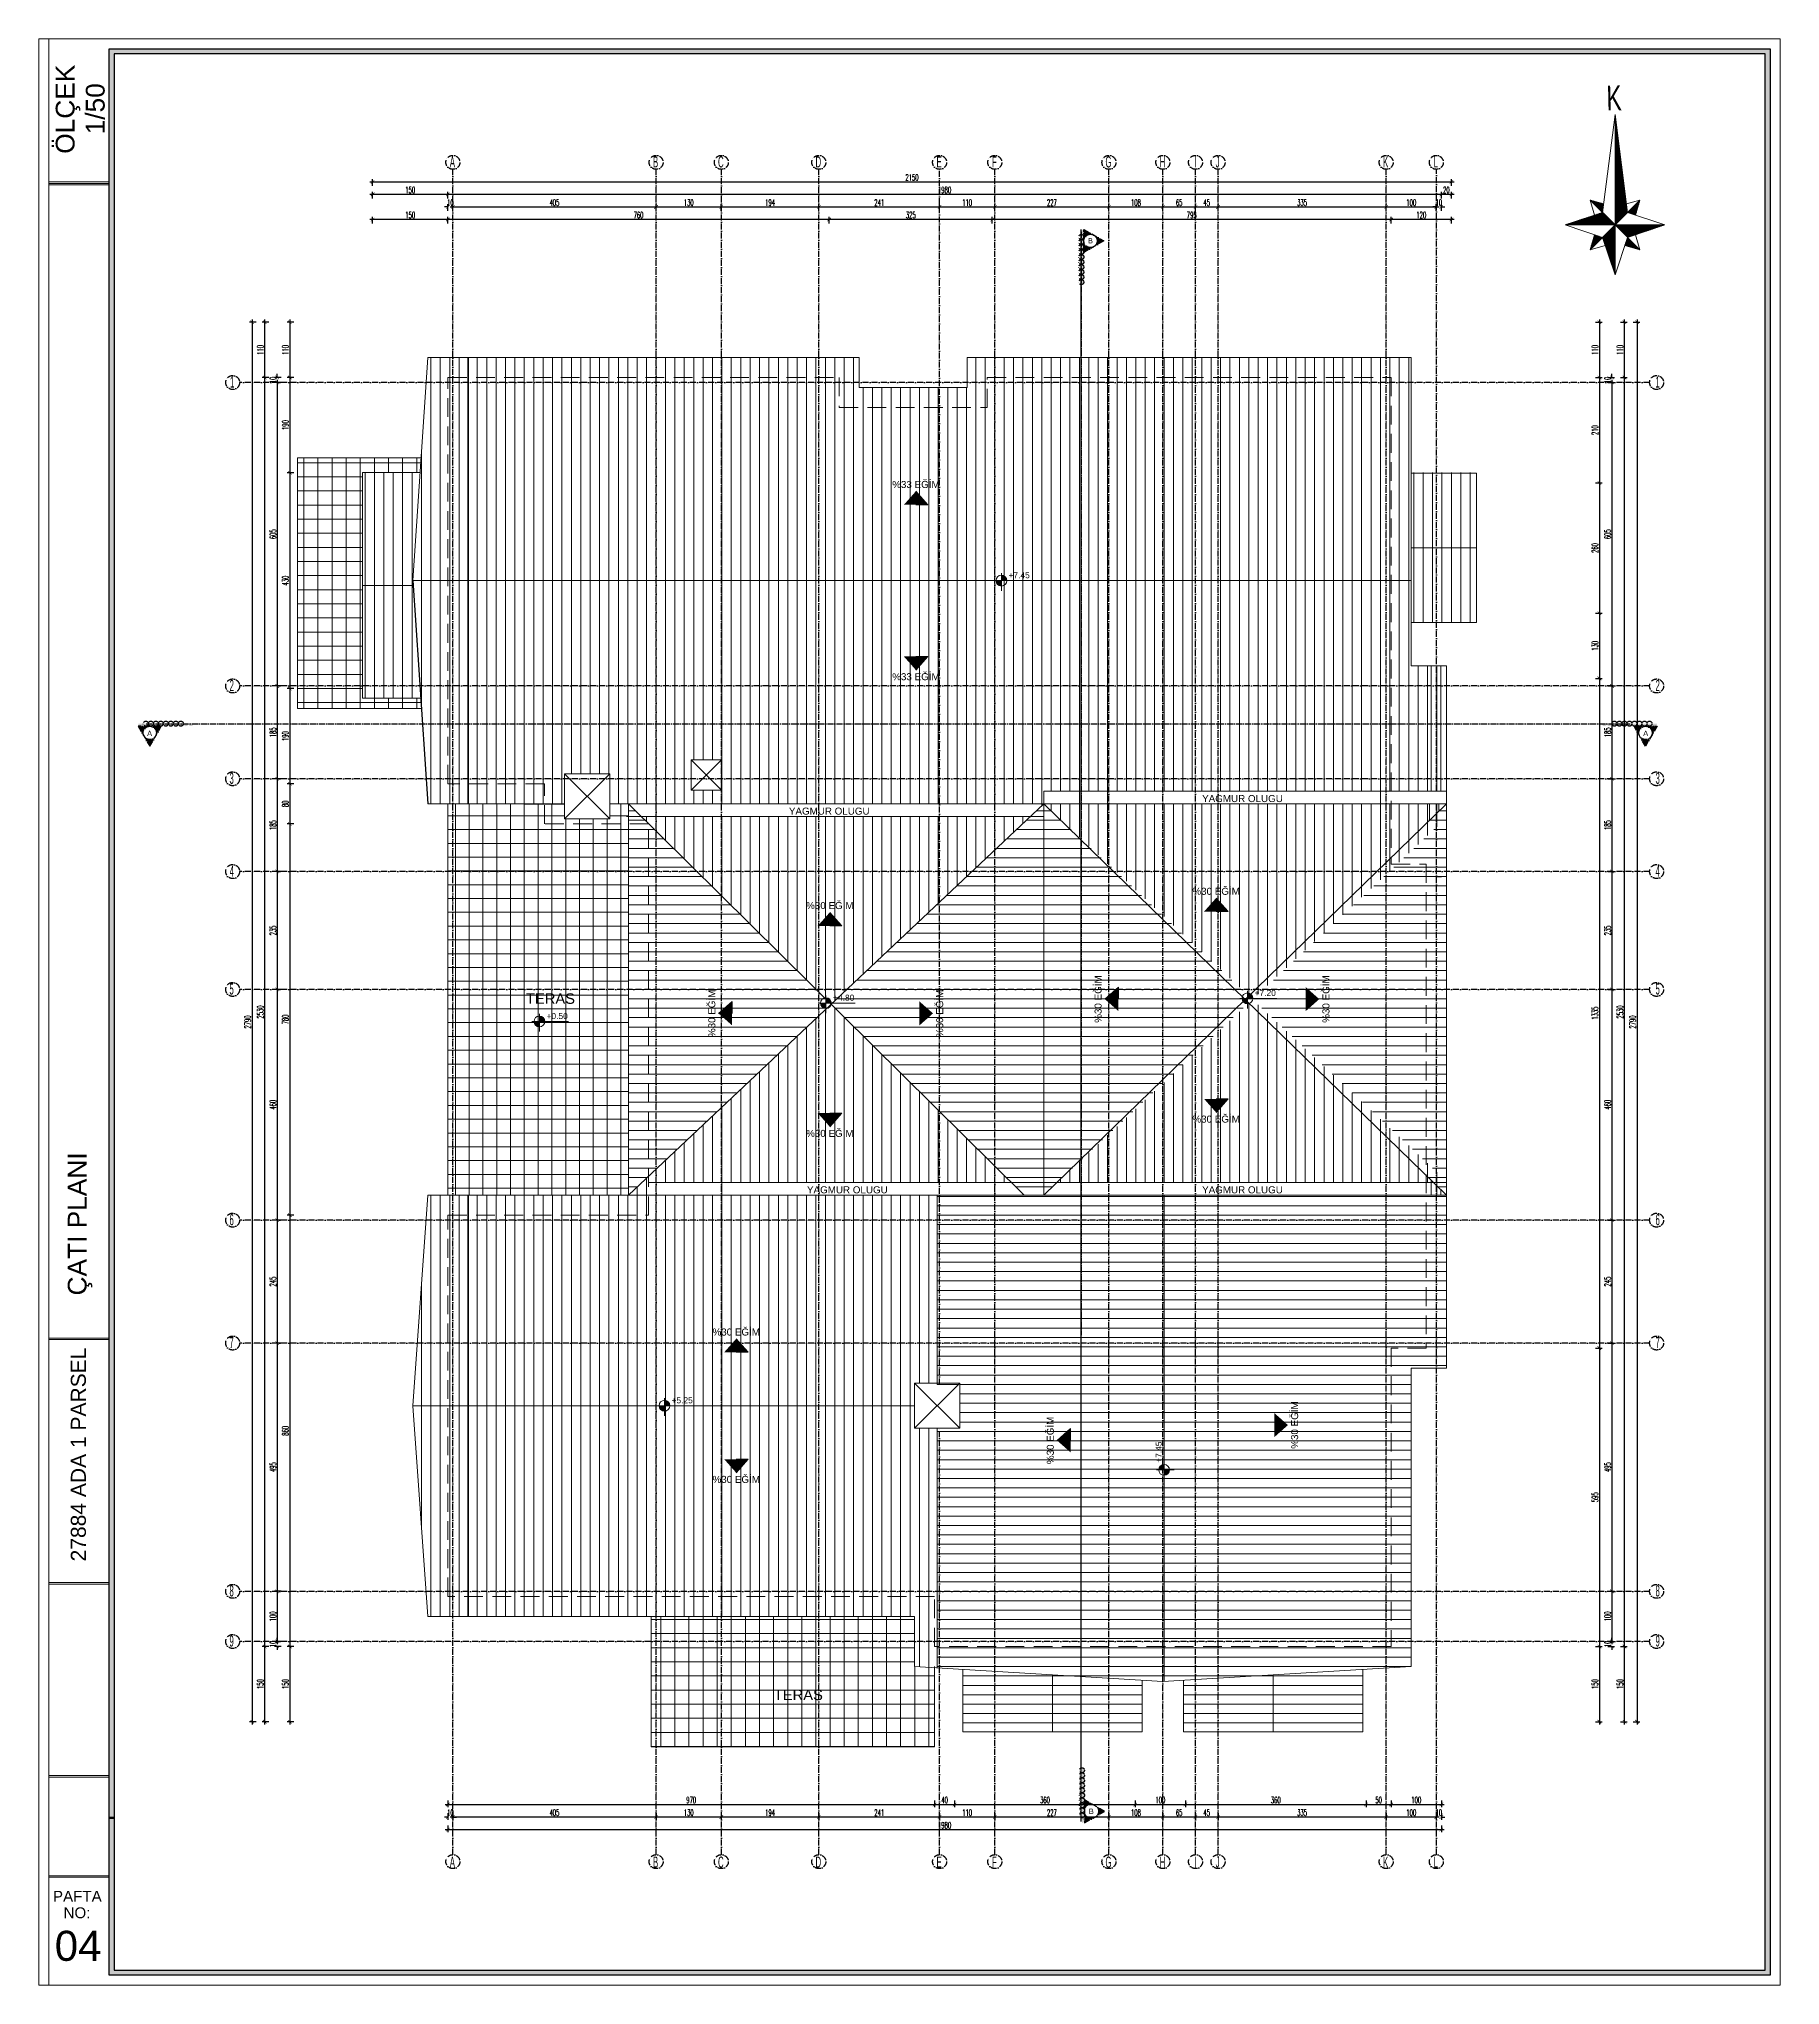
# Model space of a CAD drawing. Extents: x 775040 to 808375, y 4159409 to 4163651.
# Drawn here: x 786908 to 790378, y 4159409 to 4163289 of the extents above; entities that cross this region are included whole.
import ezdxf
from ezdxf.enums import TextEntityAlignment as Align

# ---------------------------------------------------------------- set-up
doc = ezdxf.new("R2010")
doc.units = 0
doc.header["$MEASUREMENT"] = 0
doc.header["$PDMODE"] = 3
for name, pattern in [('ACAD_ISO10W100', [18, 12, -3, 0, -3]), ('DUZ', [500, 500]), ('HIDDEN', [0.375, 0.25, -0.125])]:
    doc.linetypes.add(name, pattern=pattern)
doc.layers.get('0').update_dxf_attribs({"linetype": 'DUZ'})
for name, color, linetype, lineweight in [('KALIN', 30, 'Continuous', 18), ('yazı1', 53, 'Continuous', 15), ('Z_aks', 2, 'ACAD_ISO10W100', 30), ('Z_antet', 31, 'Continuous', 30), ('Z_dış ölçü', 115, 'Continuous', 25), ('Z_g2', 2, 'Continuous', 9), ('Z_g4', 4, 'Continuous', 15), ('Z_g6', 6, 'Continuous', 20), ('Z_iç ölçü dikey', 111, 'Continuous', 25), ('Z_kesit yazısı', 190, 'Continuous', 18), ('Z_kesit çizgisi', 6, 'ACAD_ISO10W100', 30), ('Z_kuzey', 192, 'Continuous', 20), ('Z_tarama', 8, 'Continuous', 5), ('Z_yazı', 4, 'Continuous', 20), ('Z_zemin kat emsal', 1, 'Continuous', 9)]:
    doc.layers.add(name, color=color, linetype=linetype, lineweight=lineweight)
doc.layers.add('YAZI', color=3, linetype='Continuous')
doc.styles.add('ARIAL', font='ariblk.ttf', dxfattribs={"height": 1})
doc.styles.add('FORM', font='arial.ttf', dxfattribs={"height": 1.5})
doc.styles.add('KaanText', font='arial.ttf', dxfattribs={"width": 0.6, "height": 20})
doc.styles.add('KOT', font='ROMANS.SHX')
doc.styles.add('OLCUIC', font='ROMANS.SHX', dxfattribs={"width": 0.5})
doc.styles.add('SIMPLEX', font='arial.ttf', dxfattribs={"width": 0.5})
doc.dimstyles.new('ölçü 50', dxfattribs={"dimtxt": 12.5, "dimasz": 7, "dimexe": 5.3, "dimexo": 5, "dimgap": 2.5, "dimtad": 1, "dimdec": 0, "dimzin": 9, "dimdsep": 46, "dimtxsty": 'OLCUIC', "dimblk1": 'ARCHTICK', "dimblk2": 'ARCHTICK', "dimsah": 1, "dimcen": 0, "dimdle": 5.5, "dimadec": 0, "dimazin": 0, "dimtfac": 1, "dimtdec": 0, "dimtix": 1, "dimtofl": 0, "dimtmove": 1, "dimatfit": 3, "dimldrblk": 'ARCHTICK', "dimfxl": 0, "dimtolj": 1, "dimtzin": 0, "dimarcsym": 0})

msp = doc.modelspace()

# ---------------------------------------------------------------- texts
at = {"layer": 'YAZI', "style": 'FORM'}
for s, height, p in [('ÖLÇEK', 37.5, (786978.63, 4163059.79)), ('1/50', 37.5, (787038.58, 4163098.51)), ('ÇATI PLANI', 37.5, (787002.61, 4160783.62)), ('27884 ADA 1 PARSEL', 30, (787001.19, 4160253.41))]:
    msp.add_text(s, height=height, rotation=90, dxfattribs=at).set_placement(p)
for s, height, p in [('PAFTA', 21.6, (786935.58, 4159574.92)), ('NO:', 21.6, (786956.65, 4159542.09)), ('04', 60, (786939.12, 4159457.04))]:
    msp.add_text(s, height=height, dxfattribs=at).set_placement(p)
at = {"layer": 'yazı1', "ltscale": 0.01, "style": 'SIMPLEX', "width": 0.5}
for s, p in [('A', (787731.64, 4163043.58)), ('B', (788136.64, 4163043.58)), ('C', (788266.64, 4163043.58)), ('D', (788460.92, 4163043.58)), ('E', (788701.64, 4163043.58)), ('F', (788811.64, 4163043.58)), ('G', (789039.14, 4163043.58)), ('H', (789146.64, 4163043.58)), ('I', (789213.05, 4163043.58)), ('J', (789256.64, 4163043.58)), ('K', (789591.64, 4163043.58)), ('L', (789691.64, 4163043.58)), ('1', (787292.74, 4162604.67)), ('1', (790133.71, 4162604.67)), ('2', (787291.94, 4161999.67)), ('2', (790133.71, 4161999.67)), ('3', (787291.63, 4161814.67)), ('3', (790133.71, 4161814.67)), ('4', (787292.13, 4161629.67)), ('4', (790133.71, 4161629.67)), ('5', (787291.56, 4161394.67)), ('5', (790133.71, 4161394.67)), ('6', (787291.71, 4160934.67)), ('6', (790133.71, 4160934.67)), ('7', (787291.55, 4160689.67)), ('7', (790133.71, 4160689.67)), ('8', (787291.63, 4160194.67)), ('8', (790133.71, 4160194.67)), ('9', (787291.62, 4160094.67)), ('9', (790133.71, 4160094.67)), ('A', (787731.64, 4159653.93)), ('B', (788136.64, 4159653.93)), ('C', (788266.64, 4159653.93)), ('D', (788460.92, 4159653.93)), ('E', (788701.64, 4159653.93)), ('F', (788811.64, 4159653.93)), ('G', (789039.14, 4159653.93)), ('H', (789146.64, 4159653.93)), ('I', (789213.05, 4159653.93)), ('J', (789256.64, 4159654.31)), ('K', (789591.64, 4159653.93)), ('L', (789691.64, 4159653.93))]:
    msp.add_text(s, height=22.14, dxfattribs=at).set_placement(p, align=Align.MIDDLE_CENTER)
at = {"layer": 'Z_kesit yazısı', "char_height": 10.66, "width": 187.9858, "attachment_point": 5, "style": 'KOT'}
for s, insert in [('{\\fArial|b0|i0|c162|p34;B}', (789003.25, 4162886.4)), ('{\\fArial|b0|i0|c162|p34;A}', (787128.17, 4161904.22)), ('{\\fArial|b0|i0|c162|p34;A}', (790109.83, 4161904.22)), ('{\\fArial|b0|i0|c162|p34;B}', (789005.01, 4159755.24))]:
    msp.add_mtext(s, dxfattribs=dict(at, insert=insert))
at = {"layer": 'Z_yazı', "attachment_point": 5, "style": 'ARIAL'}
for s, insert, char_height, width in [('{\\fArial|b0|i0|c162|p34;%33 EĞİM}', (788655.47, 4162400.35), 14, 187.9858), ('{\\fArial|b0|i0|c162|p34;%33 EĞİM}', (788655.47, 4162017.16), 14, 187.9858), ('{\\fArial|b0|i0|c162|p34;YAGMUR OLUGU}', (789306.29, 4161774.17), 14, 187.9858), ('{\\fArial|b0|i0|c162|p34;YAGMUR OLUGU}', (788482.68, 4161749.17), 14, 187.9858), ('{\\fArial|b0|i0|c162|p34;%30 EĞİM}', (788483.87, 4161560.84), 14, 187.9858), ('{\\fArial|b0|i0|c162|p34;%30 EĞİM}', (789253.73, 4161589.32), 14, 187.9858), ('{\\fArial|b0|i0|c162|p34;TERAS}', (787927.16, 4161375.39), 21, 311.9787), ('{\\fArial|b0|i0|c162|p34;%30 EĞİM}', (789253.73, 4161135.16), 14, 187.9858), ('{\\fArial|b0|i0|c162|p34;%30 EĞİM}', (788483.87, 4161106.67), 14, 187.9858), ('{\\fArial|b0|i0|c162|p34;YAGMUR OLUGU}', (788518.79, 4160994.17), 14, 187.9858), ('{\\fArial|b0|i0|c162|p34;YAGMUR OLUGU}', (789306.29, 4160994.17), 14, 187.9858), ('{\\fArial|b0|i0|c162|p34;%30 EĞİM}', (788297.32, 4160710.66), 14, 187.9858), ('{\\fArial|b0|i0|c162|p34;%30 EĞİM}', (788297.32, 4160416.85), 14, 187.9858), ('{\\fArial|b0|i0|c162|p34;TERAS}', (788421.1, 4159987.14), 21, 311.9787)]:
    msp.add_mtext(s, dxfattribs=dict(at, insert=insert, char_height=char_height, width=width))
at = {"layer": 'Z_yazı', "linetype": 'Continuous', "char_height": 12, "width": 44.2597, "attachment_point": 5, "style": 'ARIAL'}
for s, insert in [('{\\fArial|b0|i0|c162|p34;+7.45}', (788861.18, 4162219.47)), ('{\\fArial|b0|i0|c162|p34;+4.80}', (788511.53, 4161377.2)), ('{\\fArial|b0|i0|c162|p34;+7.20}', (789351.55, 4161386.65)), ('{\\fArial|b0|i0|c162|p34;+0.50}', (787940.44, 4161340.57)), ('{\\fArial|b0|i0|c162|p34;+5.25}', (788189.59, 4160574.47))]:
    msp.add_mtext(s, dxfattribs=dict(at, insert=insert))
at = {"layer": 'Z_yazı', "char_height": 14, "width": 187.9858, "attachment_point": 5, "rotation": 90, "style": 'ARIAL'}
for insert in [(789018.58, 4161374.55), (789472.74, 4161374.55), (788248.72, 4161346.06), (788702.88, 4161346.06), (789410.28, 4160525.3), (788923.36, 4160494.63)]:
    msp.add_mtext('{\\fArial|b0|i0|c162|p34;%30 EĞİM}', dxfattribs=dict(at, insert=insert))
at = {"layer": 'Z_yazı', "linetype": 'Continuous', "insert": (789139.42, 4160471.28), "char_height": 12, "width": 44.2597, "attachment_point": 5, "rotation": 90, "style": 'ARIAL'}
msp.add_mtext('{\\fArial|b0|i0|c162|p34;+7.45}', dxfattribs=at)

# ---------------------------------------------------------------- blocks, each defined once
blk = doc.blocks.new('_ARCHTICK')
at = {"color": 0, "linetype": 'ByBlock', "const_width": 0.15}
blk.add_lwpolyline([(-0.5, -0.5), (0.5, 0.5)], dxfattribs=at)
blk = doc.blocks.new('*D904')
at = {"layer": 'Defpoints', "color": 0, "linetype": 'Continuous', "transparency": 16777216}
for p in [(787722.6, 4159793.8), (788692.6, 4159793.8), (788692.6, 4159768.8)]:
    blk.add_point(p, dxfattribs=at)
at = {"layer": 'Z_dış ölçü', "color": 0, "linetype": 'Continuous', "lineweight": -2, "transparency": 16777216}
for p, q in [((787717.1, 4159768.8), (788698.1, 4159768.8)), ((787722.6, 4159776.8), (787722.6, 4159763.5)), ((788692.6, 4159776.8), (788692.6, 4159763.5))]:
    blk.add_line(p, q, dxfattribs=at)
at = {"layer": 'Z_dış ölçü', "color": 0, "linetype": 'Continuous', "lineweight": -2, "transparency": 16777216, "xscale": 7, "yscale": 7, "zscale": 7, "rotation": 180}
blk.add_blockref('_ARCHTICK', (787722.6, 4159768.8), dxfattribs=at)
at = {"layer": 'Z_dış ölçü', "color": 0, "linetype": 'Continuous', "lineweight": -2, "transparency": 16777216, "xscale": 7, "yscale": 7, "zscale": 7}
blk.add_blockref('_ARCHTICK', (788692.6, 4159768.8), dxfattribs=at)
at = {"layer": 'Z_dış ölçü', "color": 0, "linetype": 'Continuous', "transparency": 16777216, "insert": (788207.6, 4159777.5), "char_height": 12.5, "attachment_point": 5, "style": 'OLCUIC'}
blk.add_mtext('\\A1;970', dxfattribs=at)
blk = doc.blocks.new('*D905')
at = {"layer": 'Defpoints', "color": 0, "linetype": 'Continuous', "transparency": 16777216}
for p in [(788692.6, 4159793.8), (788732.6, 4159795.1), (788732.6, 4159768.8)]:
    blk.add_point(p, dxfattribs=at)
at = {"layer": 'Z_dış ölçü', "color": 0, "linetype": 'Continuous', "lineweight": -2, "transparency": 16777216}
for p, q in [((788687.1, 4159768.8), (788738.1, 4159768.8)), ((788692.6, 4159776.8), (788692.6, 4159763.5)), ((788732.6, 4159776.8), (788732.6, 4159763.5))]:
    blk.add_line(p, q, dxfattribs=at)
at = {"layer": 'Z_dış ölçü', "color": 0, "linetype": 'Continuous', "lineweight": -2, "transparency": 16777216, "xscale": 7, "yscale": 7, "zscale": 7, "rotation": 180}
blk.add_blockref('_ARCHTICK', (788692.6, 4159768.8), dxfattribs=at)
at = {"layer": 'Z_dış ölçü', "color": 0, "linetype": 'Continuous', "lineweight": -2, "transparency": 16777216, "xscale": 7, "yscale": 7, "zscale": 7}
blk.add_blockref('_ARCHTICK', (788732.6, 4159768.8), dxfattribs=at)
at = {"layer": 'Z_dış ölçü', "color": 0, "linetype": 'Continuous', "transparency": 16777216, "insert": (788712.6, 4159777.5), "char_height": 12.5, "attachment_point": 5, "style": 'OLCUIC'}
blk.add_mtext('\\A1;40', dxfattribs=at)
blk = doc.blocks.new('*D906')
at = {"layer": 'Defpoints', "color": 0, "linetype": 'Continuous', "transparency": 16777216}
for p in [(788732.6, 4159795.1), (789092.6, 4159795.1), (789092.6, 4159768.8)]:
    blk.add_point(p, dxfattribs=at)
at = {"layer": 'Z_dış ölçü', "color": 0, "linetype": 'Continuous', "lineweight": -2, "transparency": 16777216}
for p, q in [((788727.1, 4159768.8), (789098.1, 4159768.8)), ((788732.6, 4159776.8), (788732.6, 4159763.5)), ((789092.6, 4159776.8), (789092.6, 4159763.5))]:
    blk.add_line(p, q, dxfattribs=at)
at = {"layer": 'Z_dış ölçü', "color": 0, "linetype": 'Continuous', "lineweight": -2, "transparency": 16777216, "xscale": 7, "yscale": 7, "zscale": 7, "rotation": 180}
blk.add_blockref('_ARCHTICK', (788732.6, 4159768.8), dxfattribs=at)
at = {"layer": 'Z_dış ölçü', "color": 0, "linetype": 'Continuous', "lineweight": -2, "transparency": 16777216, "xscale": 7, "yscale": 7, "zscale": 7}
blk.add_blockref('_ARCHTICK', (789092.6, 4159768.8), dxfattribs=at)
at = {"layer": 'Z_dış ölçü', "color": 0, "linetype": 'Continuous', "transparency": 16777216, "insert": (788912.6, 4159777.5), "char_height": 12.5, "attachment_point": 5, "style": 'OLCUIC'}
blk.add_mtext('\\A1;360', dxfattribs=at)
blk = doc.blocks.new('*D907')
at = {"layer": 'Defpoints', "color": 0, "linetype": 'Continuous', "transparency": 16777216}
for p in [(789092.6, 4159795.1), (789192.6, 4159793.8), (789192.6, 4159768.8)]:
    blk.add_point(p, dxfattribs=at)
at = {"layer": 'Z_dış ölçü', "color": 0, "linetype": 'Continuous', "lineweight": -2, "transparency": 16777216}
for p, q in [((789087.1, 4159768.8), (789198.1, 4159768.8)), ((789092.6, 4159776.8), (789092.6, 4159763.5)), ((789192.6, 4159776.8), (789192.6, 4159763.5))]:
    blk.add_line(p, q, dxfattribs=at)
at = {"layer": 'Z_dış ölçü', "color": 0, "linetype": 'Continuous', "lineweight": -2, "transparency": 16777216, "xscale": 7, "yscale": 7, "zscale": 7, "rotation": 180}
blk.add_blockref('_ARCHTICK', (789092.6, 4159768.8), dxfattribs=at)
at = {"layer": 'Z_dış ölçü', "color": 0, "linetype": 'Continuous', "lineweight": -2, "transparency": 16777216, "xscale": 7, "yscale": 7, "zscale": 7}
blk.add_blockref('_ARCHTICK', (789192.6, 4159768.8), dxfattribs=at)
at = {"layer": 'Z_dış ölçü', "color": 0, "linetype": 'Continuous', "transparency": 16777216, "insert": (789142.6, 4159777.5), "char_height": 12.5, "attachment_point": 5, "style": 'OLCUIC'}
blk.add_mtext('\\A1;100', dxfattribs=at)
blk = doc.blocks.new('*D908')
at = {"layer": 'Defpoints', "color": 0, "linetype": 'Continuous', "transparency": 16777216}
for p in [(789192.6, 4159793.8), (789552.6, 4159793.8), (789552.6, 4159768.8)]:
    blk.add_point(p, dxfattribs=at)
at = {"layer": 'Z_dış ölçü', "color": 0, "linetype": 'Continuous', "lineweight": -2, "transparency": 16777216}
for p, q in [((789187.1, 4159768.8), (789558.1, 4159768.8)), ((789192.6, 4159776.8), (789192.6, 4159763.5)), ((789552.6, 4159776.8), (789552.6, 4159763.5))]:
    blk.add_line(p, q, dxfattribs=at)
at = {"layer": 'Z_dış ölçü', "color": 0, "linetype": 'Continuous', "lineweight": -2, "transparency": 16777216, "xscale": 7, "yscale": 7, "zscale": 7, "rotation": 180}
blk.add_blockref('_ARCHTICK', (789192.6, 4159768.8), dxfattribs=at)
at = {"layer": 'Z_dış ölçü', "color": 0, "linetype": 'Continuous', "lineweight": -2, "transparency": 16777216, "xscale": 7, "yscale": 7, "zscale": 7}
blk.add_blockref('_ARCHTICK', (789552.6, 4159768.8), dxfattribs=at)
at = {"layer": 'Z_dış ölçü', "color": 0, "linetype": 'Continuous', "transparency": 16777216, "insert": (789372.6, 4159777.5), "char_height": 12.5, "attachment_point": 5, "style": 'OLCUIC'}
blk.add_mtext('\\A1;360', dxfattribs=at)
blk = doc.blocks.new('*D909')
at = {"layer": 'Defpoints', "color": 0, "linetype": 'Continuous', "transparency": 16777216}
for p in [(789552.6, 4159793.8), (789602.6, 4159793.8), (789602.6, 4159768.8)]:
    blk.add_point(p, dxfattribs=at)
at = {"layer": 'Z_dış ölçü', "color": 0, "linetype": 'Continuous', "lineweight": -2, "transparency": 16777216}
for p, q in [((789547.1, 4159768.8), (789608.1, 4159768.8)), ((789552.6, 4159776.8), (789552.6, 4159763.5)), ((789602.6, 4159776.8), (789602.6, 4159763.5))]:
    blk.add_line(p, q, dxfattribs=at)
at = {"layer": 'Z_dış ölçü', "color": 0, "linetype": 'Continuous', "lineweight": -2, "transparency": 16777216, "xscale": 7, "yscale": 7, "zscale": 7, "rotation": 180}
blk.add_blockref('_ARCHTICK', (789552.6, 4159768.8), dxfattribs=at)
at = {"layer": 'Z_dış ölçü', "color": 0, "linetype": 'Continuous', "lineweight": -2, "transparency": 16777216, "xscale": 7, "yscale": 7, "zscale": 7}
blk.add_blockref('_ARCHTICK', (789602.6, 4159768.8), dxfattribs=at)
at = {"layer": 'Z_dış ölçü', "color": 0, "linetype": 'Continuous', "transparency": 16777216, "insert": (789577.6, 4159777.5), "char_height": 12.5, "attachment_point": 5, "style": 'OLCUIC'}
blk.add_mtext('\\A1;50', dxfattribs=at)
blk = doc.blocks.new('*D910')
at = {"layer": 'Defpoints', "color": 0, "linetype": 'Continuous', "transparency": 16777216}
for p in [(789602.6, 4159793.8), (789702.6, 4159793.8), (789702.6, 4159768.8)]:
    blk.add_point(p, dxfattribs=at)
at = {"layer": 'Z_dış ölçü', "color": 0, "linetype": 'Continuous', "lineweight": -2, "transparency": 16777216}
for p, q in [((789597.1, 4159768.8), (789708.1, 4159768.8)), ((789602.6, 4159776.8), (789602.6, 4159763.5)), ((789702.6, 4159776.8), (789702.6, 4159763.5))]:
    blk.add_line(p, q, dxfattribs=at)
at = {"layer": 'Z_dış ölçü', "color": 0, "linetype": 'Continuous', "lineweight": -2, "transparency": 16777216, "xscale": 7, "yscale": 7, "zscale": 7, "rotation": 180}
blk.add_blockref('_ARCHTICK', (789602.6, 4159768.8), dxfattribs=at)
at = {"layer": 'Z_dış ölçü', "color": 0, "linetype": 'Continuous', "lineweight": -2, "transparency": 16777216, "xscale": 7, "yscale": 7, "zscale": 7}
blk.add_blockref('_ARCHTICK', (789702.6, 4159768.8), dxfattribs=at)
at = {"layer": 'Z_dış ölçü', "color": 0, "linetype": 'Continuous', "transparency": 16777216, "insert": (789652.6, 4159777.5), "char_height": 12.5, "attachment_point": 5, "style": 'OLCUIC'}
blk.add_mtext('\\A1;100', dxfattribs=at)
blk = doc.blocks.new('*D911')
at = {"layer": 'Defpoints', "color": 0, "linetype": 'Continuous', "transparency": 16777216}
for p in [(789984.6, 4162723.8), (789984.6, 4162613.8), (790017.6, 4162613.8)]:
    blk.add_point(p, dxfattribs=at)
at = {"layer": 'Z_dış ölçü', "color": 0, "linetype": 'Continuous', "lineweight": -2, "transparency": 16777216}
for p, q in [((790009.6, 4162723.8), (790022.9, 4162723.8)), ((790017.6, 4162729.3), (790017.6, 4162608.3)), ((790009.6, 4162613.8), (790022.9, 4162613.8))]:
    blk.add_line(p, q, dxfattribs=at)
at = {"layer": 'Z_dış ölçü', "color": 0, "linetype": 'Continuous', "lineweight": -2, "transparency": 16777216, "xscale": 7, "yscale": 7, "zscale": 7}
for p, rotation in [((790017.6, 4162723.8), 90), ((790017.6, 4162613.8), 270)]:
    blk.add_blockref('_ARCHTICK', p, dxfattribs=dict(at, rotation=rotation))
at = {"layer": 'Z_dış ölçü', "color": 0, "linetype": 'Continuous', "transparency": 16777216, "insert": (790008.9, 4162668.8), "char_height": 12.5, "attachment_point": 5, "rotation": 90, "style": 'OLCUIC'}
blk.add_mtext('\\A1;110', dxfattribs=at)
blk = doc.blocks.new('*D912')
at = {"layer": 'Defpoints', "color": 0, "linetype": 'Continuous', "transparency": 16777216}
for p in [(789984.6, 4162613.8), (789752.6, 4162403.8), (790017.6, 4162403.8)]:
    blk.add_point(p, dxfattribs=at)
at = {"layer": 'Z_g4', "color": 0, "linetype": 'Continuous', "lineweight": -2, "transparency": 16777216}
for p, q in [((790017.6, 4162619.3), (790017.6, 4162398.3)), ((790009.6, 4162613.8), (790022.9, 4162613.8)), ((790009.6, 4162403.8), (790022.9, 4162403.8))]:
    blk.add_line(p, q, dxfattribs=at)
at = {"layer": 'Z_g4', "color": 0, "linetype": 'Continuous', "lineweight": -2, "transparency": 16777216, "xscale": 7, "yscale": 7, "zscale": 7}
for p, rotation in [((790017.6, 4162613.8), 90), ((790017.6, 4162403.8), 270)]:
    blk.add_blockref('_ARCHTICK', p, dxfattribs=dict(at, rotation=rotation))
at = {"layer": 'Z_g4', "color": 0, "linetype": 'Continuous', "transparency": 16777216, "insert": (790008.9, 4162508.8), "char_height": 12.5, "attachment_point": 5, "rotation": 90, "style": 'OLCUIC'}
blk.add_mtext('\\A1;210', dxfattribs=at)
blk = doc.blocks.new('*D913')
at = {"layer": 'Defpoints', "color": 0, "linetype": 'Continuous', "transparency": 16777216}
for p in [(789752.6, 4162403.8), (789752.6, 4162143.8), (790017.6, 4162143.8)]:
    blk.add_point(p, dxfattribs=at)
at = {"layer": 'Z_g4', "color": 0, "linetype": 'Continuous', "lineweight": -2, "transparency": 16777216}
for p, q in [((790009.6, 4162403.8), (790022.9, 4162403.8)), ((790017.6, 4162409.3), (790017.6, 4162138.3)), ((790009.6, 4162143.8), (790022.9, 4162143.8))]:
    blk.add_line(p, q, dxfattribs=at)
at = {"layer": 'Z_g4', "color": 0, "linetype": 'Continuous', "lineweight": -2, "transparency": 16777216, "xscale": 7, "yscale": 7, "zscale": 7}
for p, rotation in [((790017.6, 4162403.8), 90), ((790017.6, 4162143.8), 270)]:
    blk.add_blockref('_ARCHTICK', p, dxfattribs=dict(at, rotation=rotation))
at = {"layer": 'Z_g4', "color": 0, "linetype": 'Continuous', "transparency": 16777216, "insert": (790008.9, 4162273.8), "char_height": 12.5, "attachment_point": 5, "rotation": 90, "style": 'OLCUIC'}
blk.add_mtext('\\A1;260', dxfattribs=at)
blk = doc.blocks.new('*D914')
at = {"layer": 'Defpoints', "color": 0, "linetype": 'Continuous', "transparency": 16777216}
for p in [(789752.6, 4162143.8), (789672.6, 4162013.8), (790017.6, 4162013.8)]:
    blk.add_point(p, dxfattribs=at)
at = {"layer": 'Z_g4', "color": 0, "linetype": 'Continuous', "lineweight": -2, "transparency": 16777216}
for p, q in [((790009.6, 4162143.8), (790022.9, 4162143.8)), ((790017.6, 4162149.3), (790017.6, 4162008.3)), ((790009.6, 4162013.8), (790022.9, 4162013.8))]:
    blk.add_line(p, q, dxfattribs=at)
at = {"layer": 'Z_g4', "color": 0, "linetype": 'Continuous', "lineweight": -2, "transparency": 16777216, "xscale": 7, "yscale": 7, "zscale": 7}
for p, rotation in [((790017.6, 4162143.8), 90), ((790017.6, 4162013.8), 270)]:
    blk.add_blockref('_ARCHTICK', p, dxfattribs=dict(at, rotation=rotation))
at = {"layer": 'Z_g4', "color": 0, "linetype": 'Continuous', "transparency": 16777216, "insert": (790008.9, 4162078.8), "char_height": 12.5, "attachment_point": 5, "rotation": 90, "style": 'OLCUIC'}
blk.add_mtext('\\A1;130', dxfattribs=at)
blk = doc.blocks.new('*D915')
at = {"layer": 'Defpoints', "color": 0, "linetype": 'Continuous', "transparency": 16777216}
for p in [(789672.6, 4162013.8), (789672.6, 4160678.8), (790017.6, 4160678.8)]:
    blk.add_point(p, dxfattribs=at)
at = {"layer": 'Z_dış ölçü', "color": 0, "linetype": 'Continuous', "lineweight": -2, "transparency": 16777216}
for p, q in [((790009.6, 4162013.8), (790022.9, 4162013.8)), ((790017.6, 4162019.3), (790017.6, 4160673.3)), ((790009.6, 4160678.8), (790022.9, 4160678.8))]:
    blk.add_line(p, q, dxfattribs=at)
at = {"layer": 'Z_dış ölçü', "color": 0, "linetype": 'Continuous', "lineweight": -2, "transparency": 16777216, "xscale": 7, "yscale": 7, "zscale": 7}
for p, rotation in [((790017.6, 4162013.8), 90), ((790017.6, 4160678.8), 270)]:
    blk.add_blockref('_ARCHTICK', p, dxfattribs=dict(at, rotation=rotation))
at = {"layer": 'Z_dış ölçü', "color": 0, "linetype": 'Continuous', "transparency": 16777216, "insert": (790008.9, 4161346.3), "char_height": 12.5, "attachment_point": 5, "rotation": 90, "style": 'OLCUIC'}
blk.add_mtext('\\A1;1335', dxfattribs=at)
blk = doc.blocks.new('*D916')
at = {"layer": 'Defpoints', "color": 0, "linetype": 'Continuous', "transparency": 16777216}
for p in [(789672.6, 4160678.8), (789602.6, 4160083.8), (790017.6, 4160083.8)]:
    blk.add_point(p, dxfattribs=at)
at = {"layer": 'Z_dış ölçü', "color": 0, "linetype": 'Continuous', "lineweight": -2, "transparency": 16777216}
for p, q in [((790017.6, 4160684.3), (790017.6, 4160078.3)), ((790009.6, 4160678.8), (790022.9, 4160678.8)), ((790009.6, 4160083.8), (790022.9, 4160083.8))]:
    blk.add_line(p, q, dxfattribs=at)
at = {"layer": 'Z_dış ölçü', "color": 0, "linetype": 'Continuous', "lineweight": -2, "transparency": 16777216, "xscale": 7, "yscale": 7, "zscale": 7}
for p, rotation in [((790017.6, 4160678.8), 90), ((790017.6, 4160083.8), 270)]:
    blk.add_blockref('_ARCHTICK', p, dxfattribs=dict(at, rotation=rotation))
at = {"layer": 'Z_dış ölçü', "color": 0, "linetype": 'Continuous', "transparency": 16777216, "insert": (790008.9, 4160381.3), "char_height": 12.5, "attachment_point": 5, "rotation": 90, "style": 'OLCUIC'}
blk.add_mtext('\\A1;595', dxfattribs=at)
blk = doc.blocks.new('*D917')
at = {"layer": 'Defpoints', "color": 0, "linetype": 'Continuous', "transparency": 16777216}
for p in [(789602.6, 4160083.8), (789520.8, 4159933.8), (790017.6, 4159933.8)]:
    blk.add_point(p, dxfattribs=at)
at = {"layer": 'Z_dış ölçü', "color": 0, "linetype": 'Continuous', "lineweight": -2, "transparency": 16777216}
for p, q in [((790009.6, 4160083.8), (790022.9, 4160083.8)), ((790017.6, 4160089.3), (790017.6, 4159928.3)), ((790009.6, 4159933.8), (790022.9, 4159933.8))]:
    blk.add_line(p, q, dxfattribs=at)
at = {"layer": 'Z_dış ölçü', "color": 0, "linetype": 'Continuous', "lineweight": -2, "transparency": 16777216, "xscale": 7, "yscale": 7, "zscale": 7}
for p, rotation in [((790017.6, 4160083.8), 90), ((790017.6, 4159933.8), 270)]:
    blk.add_blockref('_ARCHTICK', p, dxfattribs=dict(at, rotation=rotation))
at = {"layer": 'Z_dış ölçü', "color": 0, "linetype": 'Continuous', "transparency": 16777216, "insert": (790008.9, 4160008.8), "char_height": 12.5, "attachment_point": 5, "rotation": 90, "style": 'OLCUIC'}
blk.add_mtext('\\A1;150', dxfattribs=at)
blk = doc.blocks.new('*D977')
at = {"layer": 'Defpoints', "color": 0, "linetype": 'Continuous', "transparency": 16777216}
for p in [(787440.6, 4162723.8), (787407.6, 4162613.8), (787440.6, 4162613.8)]:
    blk.add_point(p, dxfattribs=at)
at = {"layer": 'Z_dış ölçü', "color": 0, "linetype": 'Continuous', "lineweight": -2, "transparency": 16777216}
for p, q in [((787415.6, 4162723.8), (787402.3, 4162723.8)), ((787407.6, 4162729.3), (787407.6, 4162608.3)), ((787415.6, 4162613.8), (787402.3, 4162613.8))]:
    blk.add_line(p, q, dxfattribs=at)
at = {"layer": 'Z_dış ölçü', "color": 0, "linetype": 'Continuous', "lineweight": -2, "transparency": 16777216, "xscale": 7, "yscale": 7, "zscale": 7}
for p, rotation in [((787407.6, 4162723.8), 90), ((787407.6, 4162613.8), 270)]:
    blk.add_blockref('_ARCHTICK', p, dxfattribs=dict(at, rotation=rotation))
at = {"layer": 'Z_dış ölçü', "color": 0, "linetype": 'Continuous', "transparency": 16777216, "insert": (787398.9, 4162668.8), "char_height": 12.5, "attachment_point": 5, "rotation": 90, "style": 'OLCUIC'}
blk.add_mtext('\\A1;110', dxfattribs=at)
blk = doc.blocks.new('*D978')
at = {"layer": 'Defpoints', "color": 0, "linetype": 'Continuous', "transparency": 16777216}
for p in [(787440.6, 4162613.8), (787407.6, 4162423.9), (787572.6, 4162423.9)]:
    blk.add_point(p, dxfattribs=at)
at = {"layer": 'Z_dış ölçü', "color": 0, "linetype": 'Continuous', "lineweight": -2, "transparency": 16777216}
for p, q in [((787407.6, 4162619.3), (787407.6, 4162418.4)), ((787415.6, 4162613.8), (787402.3, 4162613.8)), ((787415.6, 4162423.9), (787402.3, 4162423.9))]:
    blk.add_line(p, q, dxfattribs=at)
at = {"layer": 'Z_dış ölçü', "color": 0, "linetype": 'Continuous', "lineweight": -2, "transparency": 16777216, "xscale": 7, "yscale": 7, "zscale": 7}
for p, rotation in [((787407.6, 4162613.8), 90), ((787407.6, 4162423.9), 270)]:
    blk.add_blockref('_ARCHTICK', p, dxfattribs=dict(at, rotation=rotation))
at = {"layer": 'Z_dış ölçü', "color": 0, "linetype": 'Continuous', "transparency": 16777216, "insert": (787398.9, 4162518.9), "char_height": 12.5, "attachment_point": 5, "rotation": 90, "style": 'OLCUIC'}
blk.add_mtext('\\A1;190', dxfattribs=at)
blk = doc.blocks.new('*D979')
at = {"layer": 'Defpoints', "color": 0, "linetype": 'Continuous', "transparency": 16777216}
for p in [(787572.6, 4162423.9), (787407.6, 4161993.6), (787572.6, 4161993.6)]:
    blk.add_point(p, dxfattribs=at)
at = {"layer": 'Z_dış ölçü', "color": 0, "linetype": 'Continuous', "lineweight": -2, "transparency": 16777216}
for p, q in [((787407.6, 4162429.4), (787407.6, 4161988.1)), ((787415.6, 4162423.9), (787402.3, 4162423.9)), ((787415.6, 4161993.6), (787402.3, 4161993.6))]:
    blk.add_line(p, q, dxfattribs=at)
at = {"layer": 'Z_dış ölçü', "color": 0, "linetype": 'Continuous', "lineweight": -2, "transparency": 16777216, "xscale": 7, "yscale": 7, "zscale": 7}
for p, rotation in [((787407.6, 4162423.9), 90), ((787407.6, 4161993.6), 270)]:
    blk.add_blockref('_ARCHTICK', p, dxfattribs=dict(at, rotation=rotation))
at = {"layer": 'Z_dış ölçü', "color": 0, "linetype": 'Continuous', "transparency": 16777216, "insert": (787398.9, 4162208.8), "char_height": 12.5, "attachment_point": 5, "rotation": 90, "style": 'OLCUIC'}
blk.add_mtext('\\A1;430', dxfattribs=at)
blk = doc.blocks.new('*D980')
at = {"layer": 'Defpoints', "color": 0, "linetype": 'Continuous', "transparency": 16777216}
for p in [(787572.6, 4161993.6), (787407.6, 4161803.8), (787722.6, 4161803.8)]:
    blk.add_point(p, dxfattribs=at)
at = {"layer": 'Z_dış ölçü', "color": 0, "linetype": 'Continuous', "lineweight": -2, "transparency": 16777216}
for p, q in [((787407.6, 4161999.1), (787407.6, 4161798.3)), ((787415.6, 4161993.6), (787402.3, 4161993.6)), ((787415.6, 4161803.8), (787402.3, 4161803.8))]:
    blk.add_line(p, q, dxfattribs=at)
at = {"layer": 'Z_dış ölçü', "color": 0, "linetype": 'Continuous', "lineweight": -2, "transparency": 16777216, "xscale": 7, "yscale": 7, "zscale": 7}
for p, rotation in [((787407.6, 4161993.6), 90), ((787407.6, 4161803.8), 270)]:
    blk.add_blockref('_ARCHTICK', p, dxfattribs=dict(at, rotation=rotation))
at = {"layer": 'Z_dış ölçü', "color": 0, "linetype": 'Continuous', "transparency": 16777216, "insert": (787398.9, 4161898.7), "char_height": 12.5, "attachment_point": 5, "rotation": 90, "style": 'OLCUIC'}
blk.add_mtext('\\A1;190', dxfattribs=at)
blk = doc.blocks.new('*D981')
at = {"layer": 'Defpoints', "color": 0, "linetype": 'Continuous', "transparency": 16777216}
for p in [(787722.6, 4161803.8), (787407.6, 4161723.8), (787915.1, 4161723.8)]:
    blk.add_point(p, dxfattribs=at)
at = {"layer": 'Z_dış ölçü', "color": 0, "linetype": 'Continuous', "lineweight": -2, "transparency": 16777216}
for p, q in [((787407.6, 4161809.3), (787407.6, 4161718.3)), ((787415.6, 4161803.8), (787402.3, 4161803.8)), ((787415.6, 4161723.8), (787402.3, 4161723.8))]:
    blk.add_line(p, q, dxfattribs=at)
at = {"layer": 'Z_dış ölçü', "color": 0, "linetype": 'Continuous', "lineweight": -2, "transparency": 16777216, "xscale": 7, "yscale": 7, "zscale": 7}
for p, rotation in [((787407.6, 4161803.8), 90), ((787407.6, 4161723.8), 270)]:
    blk.add_blockref('_ARCHTICK', p, dxfattribs=dict(at, rotation=rotation))
at = {"layer": 'Z_dış ölçü', "color": 0, "linetype": 'Continuous', "transparency": 16777216, "insert": (787398.9, 4161763.8), "char_height": 12.5, "attachment_point": 5, "rotation": 90, "style": 'OLCUIC'}
blk.add_mtext('\\A1;80', dxfattribs=at)
blk = doc.blocks.new('*D982')
at = {"layer": 'Defpoints', "color": 0, "linetype": 'Continuous', "transparency": 16777216}
for p in [(787915.1, 4161723.8), (787407.6, 4160943.8), (788692.6, 4160943.8)]:
    blk.add_point(p, dxfattribs=at)
at = {"layer": 'Z_dış ölçü', "color": 0, "linetype": 'Continuous', "lineweight": -2, "transparency": 16777216}
for p, q in [((787407.6, 4161729.3), (787407.6, 4160938.3)), ((787415.6, 4161723.8), (787402.3, 4161723.8)), ((787415.6, 4160943.8), (787402.3, 4160943.8))]:
    blk.add_line(p, q, dxfattribs=at)
at = {"layer": 'Z_dış ölçü', "color": 0, "linetype": 'Continuous', "lineweight": -2, "transparency": 16777216, "xscale": 7, "yscale": 7, "zscale": 7}
for p, rotation in [((787407.6, 4161723.8), 90), ((787407.6, 4160943.8), 270)]:
    blk.add_blockref('_ARCHTICK', p, dxfattribs=dict(at, rotation=rotation))
at = {"layer": 'Z_dış ölçü', "color": 0, "linetype": 'Continuous', "transparency": 16777216, "insert": (787398.9, 4161333.8), "char_height": 12.5, "attachment_point": 5, "rotation": 90, "style": 'OLCUIC'}
blk.add_mtext('\\A1;780', dxfattribs=at)
blk = doc.blocks.new('*D983')
at = {"layer": 'Defpoints', "color": 0, "linetype": 'Continuous', "transparency": 16777216}
for p in [(788692.6, 4160943.8), (787407.6, 4160083.8), (788692.6, 4160083.8)]:
    blk.add_point(p, dxfattribs=at)
at = {"layer": 'Z_dış ölçü', "color": 0, "linetype": 'Continuous', "lineweight": -2, "transparency": 16777216}
for p, q in [((787415.6, 4160943.8), (787402.3, 4160943.8)), ((787407.6, 4160949.3), (787407.6, 4160078.3)), ((787415.6, 4160083.8), (787402.3, 4160083.8))]:
    blk.add_line(p, q, dxfattribs=at)
at = {"layer": 'Z_dış ölçü', "color": 0, "linetype": 'Continuous', "lineweight": -2, "transparency": 16777216, "xscale": 7, "yscale": 7, "zscale": 7}
for p, rotation in [((787407.6, 4160943.8), 90), ((787407.6, 4160083.8), 270)]:
    blk.add_blockref('_ARCHTICK', p, dxfattribs=dict(at, rotation=rotation))
at = {"layer": 'Z_dış ölçü', "color": 0, "linetype": 'Continuous', "transparency": 16777216, "insert": (787398.9, 4160513.8), "char_height": 12.5, "attachment_point": 5, "rotation": 90, "style": 'OLCUIC'}
blk.add_mtext('\\A1;860', dxfattribs=at)
blk = doc.blocks.new('*D984')
at = {"layer": 'Defpoints', "color": 0, "linetype": 'Continuous', "transparency": 16777216}
for p in [(788692.6, 4160083.8), (787407.6, 4159933.8), (788732.6, 4159933.8)]:
    blk.add_point(p, dxfattribs=at)
at = {"layer": 'Z_dış ölçü', "color": 0, "linetype": 'Continuous', "lineweight": -2, "transparency": 16777216}
for p, q in [((787415.6, 4160083.8), (787402.3, 4160083.8)), ((787407.6, 4160089.3), (787407.6, 4159928.3)), ((787415.6, 4159933.8), (787402.3, 4159933.8))]:
    blk.add_line(p, q, dxfattribs=at)
at = {"layer": 'Z_dış ölçü', "color": 0, "linetype": 'Continuous', "lineweight": -2, "transparency": 16777216, "xscale": 7, "yscale": 7, "zscale": 7}
for p, rotation in [((787407.6, 4160083.8), 90), ((787407.6, 4159933.8), 270)]:
    blk.add_blockref('_ARCHTICK', p, dxfattribs=dict(at, rotation=rotation))
at = {"layer": 'Z_dış ölçü', "color": 0, "linetype": 'Continuous', "transparency": 16777216, "insert": (787398.9, 4160008.8), "char_height": 12.5, "attachment_point": 5, "rotation": 90, "style": 'OLCUIC'}
blk.add_mtext('\\A1;150', dxfattribs=at)
blk = doc.blocks.new('*D899')
at = {"layer": 'Defpoints', "color": 0, "linetype": 'Continuous', "transparency": 16777216}
for p in [(789602.6, 4162928.8), (789602.6, 4162895.8), (789722.6, 4162895.8)]:
    blk.add_point(p, dxfattribs=at)
at = {"layer": 'Z_dış ölçü', "color": 0, "linetype": 'Continuous', "lineweight": -2, "transparency": 16777216}
for p, q in [((789602.6, 4162920.8), (789602.6, 4162934.1)), ((789722.6, 4162920.8), (789722.6, 4162934.1)), ((789728.1, 4162928.8), (789597.1, 4162928.8))]:
    blk.add_line(p, q, dxfattribs=at)
at = {"layer": 'Z_dış ölçü', "color": 0, "linetype": 'Continuous', "lineweight": -2, "transparency": 16777216, "xscale": 7, "yscale": 7, "zscale": 7, "rotation": 180}
blk.add_blockref('_ARCHTICK', (789602.6, 4162928.8), dxfattribs=at)
at = {"layer": 'Z_dış ölçü', "color": 0, "linetype": 'Continuous', "lineweight": -2, "transparency": 16777216, "xscale": 7, "yscale": 7, "zscale": 7}
blk.add_blockref('_ARCHTICK', (789722.6, 4162928.8), dxfattribs=at)
at = {"layer": 'Z_dış ölçü', "color": 0, "linetype": 'Continuous', "transparency": 16777216, "insert": (789662.6, 4162937.5), "char_height": 12.5, "attachment_point": 5, "style": 'OLCUIC'}
blk.add_mtext('\\A1;120', dxfattribs=at)
blk = doc.blocks.new('*D900')
at = {"layer": 'Defpoints', "color": 0, "linetype": 'Continuous', "transparency": 16777216}
for p in [(788807.6, 4162928.8), (789602.6, 4162895.8), (788807.6, 4162629)]:
    blk.add_point(p, dxfattribs=at)
at = {"layer": 'Z_dış ölçü', "color": 0, "linetype": 'Continuous', "lineweight": -2, "transparency": 16777216}
for p, q in [((788807.6, 4162920.8), (788807.6, 4162934.1)), ((789602.6, 4162920.8), (789602.6, 4162934.1)), ((789608.1, 4162928.8), (788802.1, 4162928.8))]:
    blk.add_line(p, q, dxfattribs=at)
at = {"layer": 'Z_dış ölçü', "color": 0, "linetype": 'Continuous', "lineweight": -2, "transparency": 16777216, "xscale": 7, "yscale": 7, "zscale": 7, "rotation": 180}
blk.add_blockref('_ARCHTICK', (788807.6, 4162928.8), dxfattribs=at)
at = {"layer": 'Z_dış ölçü', "color": 0, "linetype": 'Continuous', "lineweight": -2, "transparency": 16777216, "xscale": 7, "yscale": 7, "zscale": 7}
blk.add_blockref('_ARCHTICK', (789602.6, 4162928.8), dxfattribs=at)
at = {"layer": 'Z_dış ölçü', "color": 0, "linetype": 'Continuous', "transparency": 16777216, "insert": (789205.1, 4162937.5), "char_height": 12.5, "attachment_point": 5, "style": 'OLCUIC'}
blk.add_mtext('\\A1;795', dxfattribs=at)
blk = doc.blocks.new('*D901')
at = {"layer": 'Defpoints', "color": 0, "linetype": 'Continuous', "transparency": 16777216}
for p in [(788482.6, 4162928.8), (788482.6, 4162629), (788807.6, 4162629)]:
    blk.add_point(p, dxfattribs=at)
at = {"layer": 'Z_dış ölçü', "color": 0, "linetype": 'Continuous', "lineweight": -2, "transparency": 16777216}
for p, q in [((788482.6, 4162920.8), (788482.6, 4162934.1)), ((788807.6, 4162920.8), (788807.6, 4162934.1)), ((788813.1, 4162928.8), (788477.1, 4162928.8))]:
    blk.add_line(p, q, dxfattribs=at)
at = {"layer": 'Z_dış ölçü', "color": 0, "linetype": 'Continuous', "lineweight": -2, "transparency": 16777216, "xscale": 7, "yscale": 7, "zscale": 7, "rotation": 180}
blk.add_blockref('_ARCHTICK', (788482.6, 4162928.8), dxfattribs=at)
at = {"layer": 'Z_dış ölçü', "color": 0, "linetype": 'Continuous', "lineweight": -2, "transparency": 16777216, "xscale": 7, "yscale": 7, "zscale": 7}
blk.add_blockref('_ARCHTICK', (788807.6, 4162928.8), dxfattribs=at)
at = {"layer": 'Z_dış ölçü', "color": 0, "linetype": 'Continuous', "transparency": 16777216, "insert": (788645.1, 4162937.5), "char_height": 12.5, "attachment_point": 5, "style": 'OLCUIC'}
blk.add_mtext('\\A1;325', dxfattribs=at)
blk = doc.blocks.new('*D902')
at = {"layer": 'Defpoints', "color": 0, "linetype": 'Continuous', "transparency": 16777216}
for p in [(787722.6, 4162928.8), (788482.6, 4162629), (787722.6, 4162613.8)]:
    blk.add_point(p, dxfattribs=at)
at = {"layer": 'Z_dış ölçü', "color": 0, "linetype": 'Continuous', "lineweight": -2, "transparency": 16777216}
for p, q in [((787722.6, 4162920.8), (787722.6, 4162934.1)), ((788482.6, 4162920.8), (788482.6, 4162934.1)), ((788488.1, 4162928.8), (787717.1, 4162928.8))]:
    blk.add_line(p, q, dxfattribs=at)
at = {"layer": 'Z_dış ölçü', "color": 0, "linetype": 'Continuous', "lineweight": -2, "transparency": 16777216, "xscale": 7, "yscale": 7, "zscale": 7, "rotation": 180}
blk.add_blockref('_ARCHTICK', (787722.6, 4162928.8), dxfattribs=at)
at = {"layer": 'Z_dış ölçü', "color": 0, "linetype": 'Continuous', "lineweight": -2, "transparency": 16777216, "xscale": 7, "yscale": 7, "zscale": 7}
blk.add_blockref('_ARCHTICK', (788482.6, 4162928.8), dxfattribs=at)
at = {"layer": 'Z_dış ölçü', "color": 0, "linetype": 'Continuous', "transparency": 16777216, "insert": (788102.6, 4162937.5), "char_height": 12.5, "attachment_point": 5, "style": 'OLCUIC'}
blk.add_mtext('\\A1;760', dxfattribs=at)
blk = doc.blocks.new('*D903')
at = {"layer": 'Defpoints', "color": 0, "linetype": 'Continuous', "transparency": 16777216}
for p in [(787572.6, 4162928.8), (787722.6, 4162613.8), (787572.6, 4162423.9)]:
    blk.add_point(p, dxfattribs=at)
at = {"layer": 'Z_dış ölçü', "color": 0, "linetype": 'Continuous', "lineweight": -2, "transparency": 16777216}
for p, q in [((787572.6, 4162920.8), (787572.6, 4162934.1)), ((787722.6, 4162920.8), (787722.6, 4162934.1)), ((787728.1, 4162928.8), (787567.1, 4162928.8))]:
    blk.add_line(p, q, dxfattribs=at)
at = {"layer": 'Z_dış ölçü', "color": 0, "linetype": 'Continuous', "lineweight": -2, "transparency": 16777216, "xscale": 7, "yscale": 7, "zscale": 7, "rotation": 180}
blk.add_blockref('_ARCHTICK', (787572.6, 4162928.8), dxfattribs=at)
at = {"layer": 'Z_dış ölçü', "color": 0, "linetype": 'Continuous', "lineweight": -2, "transparency": 16777216, "xscale": 7, "yscale": 7, "zscale": 7}
blk.add_blockref('_ARCHTICK', (787722.6, 4162928.8), dxfattribs=at)
at = {"layer": 'Z_dış ölçü', "color": 0, "linetype": 'Continuous', "transparency": 16777216, "insert": (787647.6, 4162937.5), "char_height": 12.5, "attachment_point": 5, "style": 'OLCUIC'}
blk.add_mtext('\\A1;150', dxfattribs=at)
blk = doc.blocks.new('*D918')
at = {"layer": 'Defpoints', "color": 0, "linetype": 'Continuous', "transparency": 16777216}
for p in [(787732.6, 4162953.8), (787722.6, 4162927.4), (787732.6, 4162928.8)]:
    blk.add_point(p, dxfattribs=at)
at = {"layer": 'Z_dış ölçü', "color": 0, "linetype": 'Continuous', "lineweight": -2, "transparency": 16777216}
for p, q in [((787722.6, 4162953.8), (787715.6, 4162953.8)), ((787722.6, 4162945.8), (787722.6, 4162959.1)), ((787732.6, 4162945.8), (787732.6, 4162959.1)), ((787732.6, 4162953.8), (787739.6, 4162953.8))]:
    blk.add_line(p, q, dxfattribs=at)
at = {"layer": 'Z_dış ölçü', "color": 0, "linetype": 'Continuous', "lineweight": -2, "transparency": 16777216, "xscale": 7, "yscale": 7, "zscale": 7}
blk.add_blockref('_ARCHTICK', (787722.6, 4162953.8), dxfattribs=at)
at = {"layer": 'Z_dış ölçü', "color": 0, "linetype": 'Continuous', "lineweight": -2, "transparency": 16777216, "xscale": 7, "yscale": 7, "zscale": 7, "rotation": 180}
blk.add_blockref('_ARCHTICK', (787732.6, 4162953.8), dxfattribs=at)
at = {"layer": 'Z_dış ölçü', "color": 0, "linetype": 'Continuous', "transparency": 16777216, "insert": (787727.6, 4162962.5), "char_height": 12.5, "attachment_point": 5, "style": 'OLCUIC'}
blk.add_mtext('\\A1;10', dxfattribs=at)
blk = doc.blocks.new('*D919')
at = {"layer": 'Defpoints', "color": 0, "linetype": 'Continuous', "transparency": 16777216}
for p in [(788137.6, 4162953.8), (787732.6, 4162928.8), (788137.6, 4162928.8)]:
    blk.add_point(p, dxfattribs=at)
at = {"layer": 'Z_dış ölçü', "color": 0, "linetype": 'Continuous', "lineweight": -2, "transparency": 16777216}
for p, q in [((787727.1, 4162953.8), (788143.1, 4162953.8)), ((787732.6, 4162945.8), (787732.6, 4162959.1)), ((788137.6, 4162945.8), (788137.6, 4162959.1))]:
    blk.add_line(p, q, dxfattribs=at)
at = {"layer": 'Z_dış ölçü', "color": 0, "linetype": 'Continuous', "lineweight": -2, "transparency": 16777216, "xscale": 7, "yscale": 7, "zscale": 7, "rotation": 180}
blk.add_blockref('_ARCHTICK', (787732.6, 4162953.8), dxfattribs=at)
at = {"layer": 'Z_dış ölçü', "color": 0, "linetype": 'Continuous', "lineweight": -2, "transparency": 16777216, "xscale": 7, "yscale": 7, "zscale": 7}
blk.add_blockref('_ARCHTICK', (788137.6, 4162953.8), dxfattribs=at)
at = {"layer": 'Z_dış ölçü', "color": 0, "linetype": 'Continuous', "transparency": 16777216, "insert": (787935.1, 4162962.5), "char_height": 12.5, "attachment_point": 5, "style": 'OLCUIC'}
blk.add_mtext('\\A1;405', dxfattribs=at)
blk = doc.blocks.new('*D920')
at = {"layer": 'Defpoints', "color": 0, "linetype": 'Continuous', "transparency": 16777216}
for p in [(788267.6, 4162953.8), (788137.6, 4162928.8), (788267.6, 4162928.8)]:
    blk.add_point(p, dxfattribs=at)
at = {"layer": 'Z_dış ölçü', "color": 0, "linetype": 'Continuous', "lineweight": -2, "transparency": 16777216}
for p, q in [((788132.1, 4162953.8), (788273.1, 4162953.8)), ((788137.6, 4162945.8), (788137.6, 4162959.1)), ((788267.6, 4162945.8), (788267.6, 4162959.1))]:
    blk.add_line(p, q, dxfattribs=at)
at = {"layer": 'Z_dış ölçü', "color": 0, "linetype": 'Continuous', "lineweight": -2, "transparency": 16777216, "xscale": 7, "yscale": 7, "zscale": 7, "rotation": 180}
blk.add_blockref('_ARCHTICK', (788137.6, 4162953.8), dxfattribs=at)
at = {"layer": 'Z_dış ölçü', "color": 0, "linetype": 'Continuous', "lineweight": -2, "transparency": 16777216, "xscale": 7, "yscale": 7, "zscale": 7}
blk.add_blockref('_ARCHTICK', (788267.6, 4162953.8), dxfattribs=at)
at = {"layer": 'Z_dış ölçü', "color": 0, "linetype": 'Continuous', "transparency": 16777216, "insert": (788202.6, 4162962.5), "char_height": 12.5, "attachment_point": 5, "style": 'OLCUIC'}
blk.add_mtext('\\A1;130', dxfattribs=at)
blk = doc.blocks.new('*D921')
at = {"layer": 'Defpoints', "color": 0, "linetype": 'Continuous', "transparency": 16777216}
for p in [(788461.9, 4162953.8), (788267.6, 4162928.8), (788461.9, 4162928.8)]:
    blk.add_point(p, dxfattribs=at)
at = {"layer": 'Z_dış ölçü', "color": 0, "linetype": 'Continuous', "lineweight": -2, "transparency": 16777216}
for p, q in [((788262.1, 4162953.8), (788467.4, 4162953.8)), ((788267.6, 4162945.8), (788267.6, 4162959.1)), ((788461.9, 4162945.8), (788461.9, 4162959.1))]:
    blk.add_line(p, q, dxfattribs=at)
at = {"layer": 'Z_dış ölçü', "color": 0, "linetype": 'Continuous', "lineweight": -2, "transparency": 16777216, "xscale": 7, "yscale": 7, "zscale": 7, "rotation": 180}
blk.add_blockref('_ARCHTICK', (788267.6, 4162953.8), dxfattribs=at)
at = {"layer": 'Z_dış ölçü', "color": 0, "linetype": 'Continuous', "lineweight": -2, "transparency": 16777216, "xscale": 7, "yscale": 7, "zscale": 7}
blk.add_blockref('_ARCHTICK', (788461.9, 4162953.8), dxfattribs=at)
at = {"layer": 'Z_dış ölçü', "color": 0, "linetype": 'Continuous', "transparency": 16777216, "insert": (788364.8, 4162962.5), "char_height": 12.5, "attachment_point": 5, "style": 'OLCUIC'}
blk.add_mtext('\\A1;194', dxfattribs=at)
blk = doc.blocks.new('*D922')
at = {"layer": 'Defpoints', "color": 0, "linetype": 'Continuous', "transparency": 16777216}
for p in [(788702.6, 4162953.8), (788461.9, 4162928.8), (788702.6, 4162928.8)]:
    blk.add_point(p, dxfattribs=at)
at = {"layer": 'Z_dış ölçü', "color": 0, "linetype": 'Continuous', "lineweight": -2, "transparency": 16777216}
for p, q in [((788456.4, 4162953.8), (788708.1, 4162953.8)), ((788461.9, 4162945.8), (788461.9, 4162959.1)), ((788702.6, 4162945.8), (788702.6, 4162959.1))]:
    blk.add_line(p, q, dxfattribs=at)
at = {"layer": 'Z_dış ölçü', "color": 0, "linetype": 'Continuous', "lineweight": -2, "transparency": 16777216, "xscale": 7, "yscale": 7, "zscale": 7, "rotation": 180}
blk.add_blockref('_ARCHTICK', (788461.9, 4162953.8), dxfattribs=at)
at = {"layer": 'Z_dış ölçü', "color": 0, "linetype": 'Continuous', "lineweight": -2, "transparency": 16777216, "xscale": 7, "yscale": 7, "zscale": 7}
blk.add_blockref('_ARCHTICK', (788702.6, 4162953.8), dxfattribs=at)
at = {"layer": 'Z_dış ölçü', "color": 0, "linetype": 'Continuous', "transparency": 16777216, "insert": (788582.3, 4162962.5), "char_height": 12.5, "attachment_point": 5, "style": 'OLCUIC'}
blk.add_mtext('\\A1;241', dxfattribs=at)
blk = doc.blocks.new('*D923')
at = {"layer": 'Defpoints', "color": 0, "linetype": 'Continuous', "transparency": 16777216}
for p in [(788812.6, 4162953.8), (788702.6, 4162928.8), (788812.6, 4162880.6)]:
    blk.add_point(p, dxfattribs=at)
at = {"layer": 'Z_dış ölçü', "color": 0, "linetype": 'Continuous', "lineweight": -2, "transparency": 16777216}
for p, q in [((788697.1, 4162953.8), (788818.1, 4162953.8)), ((788702.6, 4162945.8), (788702.6, 4162959.1)), ((788812.6, 4162945.8), (788812.6, 4162959.1))]:
    blk.add_line(p, q, dxfattribs=at)
at = {"layer": 'Z_dış ölçü', "color": 0, "linetype": 'Continuous', "lineweight": -2, "transparency": 16777216, "xscale": 7, "yscale": 7, "zscale": 7, "rotation": 180}
blk.add_blockref('_ARCHTICK', (788702.6, 4162953.8), dxfattribs=at)
at = {"layer": 'Z_dış ölçü', "color": 0, "linetype": 'Continuous', "lineweight": -2, "transparency": 16777216, "xscale": 7, "yscale": 7, "zscale": 7}
blk.add_blockref('_ARCHTICK', (788812.6, 4162953.8), dxfattribs=at)
at = {"layer": 'Z_dış ölçü', "color": 0, "linetype": 'Continuous', "transparency": 16777216, "insert": (788757.6, 4162962.5), "char_height": 12.5, "attachment_point": 5, "style": 'OLCUIC'}
blk.add_mtext('\\A1;110', dxfattribs=at)
blk = doc.blocks.new('*D924')
at = {"layer": 'Defpoints', "color": 0, "linetype": 'Continuous', "transparency": 16777216}
for p in [(789040.1, 4162953.8), (788812.6, 4162880.6), (789040.1, 4162880.6)]:
    blk.add_point(p, dxfattribs=at)
at = {"layer": 'Z_dış ölçü', "color": 0, "linetype": 'Continuous', "lineweight": -2, "transparency": 16777216}
for p, q in [((788807.1, 4162953.8), (789045.6, 4162953.8)), ((788812.6, 4162945.8), (788812.6, 4162959.1)), ((789040.1, 4162945.8), (789040.1, 4162959.1))]:
    blk.add_line(p, q, dxfattribs=at)
at = {"layer": 'Z_dış ölçü', "color": 0, "linetype": 'Continuous', "lineweight": -2, "transparency": 16777216, "xscale": 7, "yscale": 7, "zscale": 7, "rotation": 180}
blk.add_blockref('_ARCHTICK', (788812.6, 4162953.8), dxfattribs=at)
at = {"layer": 'Z_dış ölçü', "color": 0, "linetype": 'Continuous', "lineweight": -2, "transparency": 16777216, "xscale": 7, "yscale": 7, "zscale": 7}
blk.add_blockref('_ARCHTICK', (789040.1, 4162953.8), dxfattribs=at)
at = {"layer": 'Z_dış ölçü', "color": 0, "linetype": 'Continuous', "transparency": 16777216, "insert": (788926.4, 4162962.5), "char_height": 12.5, "attachment_point": 5, "style": 'OLCUIC'}
blk.add_mtext('\\A1;227', dxfattribs=at)
blk = doc.blocks.new('*D925')
at = {"layer": 'Defpoints', "color": 0, "linetype": 'Continuous', "transparency": 16777216}
for p in [(789147.6, 4162953.8), (789040.1, 4162880.6), (789147.6, 4162880.6)]:
    blk.add_point(p, dxfattribs=at)
at = {"layer": 'Z_dış ölçü', "color": 0, "linetype": 'Continuous', "lineweight": -2, "transparency": 16777216}
for p, q in [((789034.6, 4162953.8), (789153.1, 4162953.8)), ((789040.1, 4162945.8), (789040.1, 4162959.1)), ((789147.6, 4162945.8), (789147.6, 4162959.1))]:
    blk.add_line(p, q, dxfattribs=at)
at = {"layer": 'Z_dış ölçü', "color": 0, "linetype": 'Continuous', "lineweight": -2, "transparency": 16777216, "xscale": 7, "yscale": 7, "zscale": 7, "rotation": 180}
blk.add_blockref('_ARCHTICK', (789040.1, 4162953.8), dxfattribs=at)
at = {"layer": 'Z_dış ölçü', "color": 0, "linetype": 'Continuous', "lineweight": -2, "transparency": 16777216, "xscale": 7, "yscale": 7, "zscale": 7}
blk.add_blockref('_ARCHTICK', (789147.6, 4162953.8), dxfattribs=at)
at = {"layer": 'Z_dış ölçü', "color": 0, "linetype": 'Continuous', "transparency": 16777216, "insert": (789093.9, 4162962.5), "char_height": 12.5, "attachment_point": 5, "style": 'OLCUIC'}
blk.add_mtext('\\A1;108', dxfattribs=at)
blk = doc.blocks.new('*D926')
at = {"layer": 'Defpoints', "color": 0, "linetype": 'Continuous', "transparency": 16777216}
for p in [(789212.6, 4162953.8), (789147.6, 4162880.6), (789212.6, 4162880.6)]:
    blk.add_point(p, dxfattribs=at)
at = {"layer": 'Z_dış ölçü', "color": 0, "linetype": 'Continuous', "lineweight": -2, "transparency": 16777216}
for p, q in [((789142.1, 4162953.8), (789218.1, 4162953.8)), ((789147.6, 4162945.8), (789147.6, 4162959.1)), ((789212.6, 4162945.8), (789212.6, 4162959.1))]:
    blk.add_line(p, q, dxfattribs=at)
at = {"layer": 'Z_dış ölçü', "color": 0, "linetype": 'Continuous', "lineweight": -2, "transparency": 16777216, "xscale": 7, "yscale": 7, "zscale": 7, "rotation": 180}
blk.add_blockref('_ARCHTICK', (789147.6, 4162953.8), dxfattribs=at)
at = {"layer": 'Z_dış ölçü', "color": 0, "linetype": 'Continuous', "lineweight": -2, "transparency": 16777216, "xscale": 7, "yscale": 7, "zscale": 7}
blk.add_blockref('_ARCHTICK', (789212.6, 4162953.8), dxfattribs=at)
at = {"layer": 'Z_dış ölçü', "color": 0, "linetype": 'Continuous', "transparency": 16777216, "insert": (789180.1, 4162962.5), "char_height": 12.5, "attachment_point": 5, "style": 'OLCUIC'}
blk.add_mtext('\\A1;65', dxfattribs=at)
blk = doc.blocks.new('*D927')
at = {"layer": 'Defpoints', "color": 0, "linetype": 'Continuous', "transparency": 16777216}
for p in [(789257.6, 4162953.8), (789212.6, 4162880.6), (789257.6, 4162880.6)]:
    blk.add_point(p, dxfattribs=at)
at = {"layer": 'Z_dış ölçü', "color": 0, "linetype": 'Continuous', "lineweight": -2, "transparency": 16777216}
for p, q in [((789207.1, 4162953.8), (789263.1, 4162953.8)), ((789212.6, 4162945.8), (789212.6, 4162959.1)), ((789257.6, 4162945.8), (789257.6, 4162959.1))]:
    blk.add_line(p, q, dxfattribs=at)
at = {"layer": 'Z_dış ölçü', "color": 0, "linetype": 'Continuous', "lineweight": -2, "transparency": 16777216, "xscale": 7, "yscale": 7, "zscale": 7, "rotation": 180}
blk.add_blockref('_ARCHTICK', (789212.6, 4162953.8), dxfattribs=at)
at = {"layer": 'Z_dış ölçü', "color": 0, "linetype": 'Continuous', "lineweight": -2, "transparency": 16777216, "xscale": 7, "yscale": 7, "zscale": 7}
blk.add_blockref('_ARCHTICK', (789257.6, 4162953.8), dxfattribs=at)
at = {"layer": 'Z_dış ölçü', "color": 0, "linetype": 'Continuous', "transparency": 16777216, "insert": (789235.1, 4162962.5), "char_height": 12.5, "attachment_point": 5, "style": 'OLCUIC'}
blk.add_mtext('\\A1;45', dxfattribs=at)
blk = doc.blocks.new('*D928')
at = {"layer": 'Defpoints', "color": 0, "linetype": 'Continuous', "transparency": 16777216}
for p in [(789592.6, 4162953.8), (789257.6, 4162880.6), (789592.6, 4162880.6)]:
    blk.add_point(p, dxfattribs=at)
at = {"layer": 'Z_dış ölçü', "color": 0, "linetype": 'Continuous', "lineweight": -2, "transparency": 16777216}
for p, q in [((789252.1, 4162953.8), (789598.1, 4162953.8)), ((789257.6, 4162945.8), (789257.6, 4162959.1)), ((789592.6, 4162945.8), (789592.6, 4162959.1))]:
    blk.add_line(p, q, dxfattribs=at)
at = {"layer": 'Z_dış ölçü', "color": 0, "linetype": 'Continuous', "lineweight": -2, "transparency": 16777216, "xscale": 7, "yscale": 7, "zscale": 7, "rotation": 180}
blk.add_blockref('_ARCHTICK', (789257.6, 4162953.8), dxfattribs=at)
at = {"layer": 'Z_dış ölçü', "color": 0, "linetype": 'Continuous', "lineweight": -2, "transparency": 16777216, "xscale": 7, "yscale": 7, "zscale": 7}
blk.add_blockref('_ARCHTICK', (789592.6, 4162953.8), dxfattribs=at)
at = {"layer": 'Z_dış ölçü', "color": 0, "linetype": 'Continuous', "transparency": 16777216, "insert": (789425.1, 4162962.5), "char_height": 12.5, "attachment_point": 5, "style": 'OLCUIC'}
blk.add_mtext('\\A1;335', dxfattribs=at)
blk = doc.blocks.new('*D929')
at = {"layer": 'Defpoints', "color": 0, "linetype": 'Continuous', "transparency": 16777216}
for p in [(789692.6, 4162953.8), (789592.6, 4162880.6), (789692.6, 4162880.6)]:
    blk.add_point(p, dxfattribs=at)
at = {"layer": 'Z_dış ölçü', "color": 0, "linetype": 'Continuous', "lineweight": -2, "transparency": 16777216}
for p, q in [((789587.1, 4162953.8), (789698.1, 4162953.8)), ((789592.6, 4162945.8), (789592.6, 4162959.1)), ((789692.6, 4162945.8), (789692.6, 4162959.1))]:
    blk.add_line(p, q, dxfattribs=at)
at = {"layer": 'Z_dış ölçü', "color": 0, "linetype": 'Continuous', "lineweight": -2, "transparency": 16777216, "xscale": 7, "yscale": 7, "zscale": 7, "rotation": 180}
blk.add_blockref('_ARCHTICK', (789592.6, 4162953.8), dxfattribs=at)
at = {"layer": 'Z_dış ölçü', "color": 0, "linetype": 'Continuous', "lineweight": -2, "transparency": 16777216, "xscale": 7, "yscale": 7, "zscale": 7}
blk.add_blockref('_ARCHTICK', (789692.6, 4162953.8), dxfattribs=at)
at = {"layer": 'Z_dış ölçü', "color": 0, "linetype": 'Continuous', "transparency": 16777216, "insert": (789642.6, 4162962.5), "char_height": 12.5, "attachment_point": 5, "style": 'OLCUIC'}
blk.add_mtext('\\A1;100', dxfattribs=at)
blk = doc.blocks.new('*D930')
at = {"layer": 'Defpoints', "color": 0, "linetype": 'Continuous', "transparency": 16777216}
for p in [(789702.6, 4162953.8), (789702.6, 4162928.8), (789692.6, 4162880.6)]:
    blk.add_point(p, dxfattribs=at)
at = {"layer": 'Z_dış ölçü', "color": 0, "linetype": 'Continuous', "lineweight": -2, "transparency": 16777216}
for p, q in [((789692.6, 4162953.8), (789685.6, 4162953.8)), ((789692.6, 4162945.8), (789692.6, 4162959.1)), ((789702.6, 4162945.8), (789702.6, 4162959.1)), ((789702.6, 4162953.8), (789709.6, 4162953.8))]:
    blk.add_line(p, q, dxfattribs=at)
at = {"layer": 'Z_dış ölçü', "color": 0, "linetype": 'Continuous', "lineweight": -2, "transparency": 16777216, "xscale": 7, "yscale": 7, "zscale": 7}
blk.add_blockref('_ARCHTICK', (789692.6, 4162953.8), dxfattribs=at)
at = {"layer": 'Z_dış ölçü', "color": 0, "linetype": 'Continuous', "lineweight": -2, "transparency": 16777216, "xscale": 7, "yscale": 7, "zscale": 7, "rotation": 180}
blk.add_blockref('_ARCHTICK', (789702.6, 4162953.8), dxfattribs=at)
at = {"layer": 'Z_dış ölçü', "color": 0, "linetype": 'Continuous', "transparency": 16777216, "insert": (789697.6, 4162962.5), "char_height": 12.5, "attachment_point": 5, "style": 'OLCUIC'}
blk.add_mtext('\\A1;10', dxfattribs=at)
blk = doc.blocks.new('*D931')
at = {"layer": 'Defpoints', "color": 0, "linetype": 'Continuous', "transparency": 16777216}
for p in [(789702.6, 4162978.8), (789702.6, 4162953.8), (789722.6, 4162927.4)]:
    blk.add_point(p, dxfattribs=at)
at = {"layer": 'Z_dış ölçü', "color": 0, "linetype": 'Continuous', "lineweight": -2, "transparency": 16777216}
for p, q in [((789728.1, 4162978.8), (789697.1, 4162978.8)), ((789702.6, 4162970.8), (789702.6, 4162984.1)), ((789722.6, 4162970.8), (789722.6, 4162984.1))]:
    blk.add_line(p, q, dxfattribs=at)
at = {"layer": 'Z_dış ölçü', "color": 0, "linetype": 'Continuous', "lineweight": -2, "transparency": 16777216, "xscale": 7, "yscale": 7, "zscale": 7, "rotation": 180}
blk.add_blockref('_ARCHTICK', (789702.6, 4162978.8), dxfattribs=at)
at = {"layer": 'Z_dış ölçü', "color": 0, "linetype": 'Continuous', "lineweight": -2, "transparency": 16777216, "xscale": 7, "yscale": 7, "zscale": 7}
blk.add_blockref('_ARCHTICK', (789722.6, 4162978.8), dxfattribs=at)
at = {"layer": 'Z_dış ölçü', "color": 0, "linetype": 'Continuous', "transparency": 16777216, "insert": (789712.6, 4162987.5), "char_height": 12.5, "attachment_point": 5, "style": 'OLCUIC'}
blk.add_mtext('\\A1;20', dxfattribs=at)
blk = doc.blocks.new('*D932')
at = {"layer": 'Defpoints', "color": 0, "linetype": 'Continuous', "transparency": 16777216}
for p in [(787722.6, 4162978.8), (787722.6, 4162953.8), (789702.6, 4162953.8)]:
    blk.add_point(p, dxfattribs=at)
at = {"layer": 'Z_dış ölçü', "color": 0, "linetype": 'Continuous', "lineweight": -2, "transparency": 16777216}
for p, q in [((789708.1, 4162978.8), (787717.1, 4162978.8)), ((787722.6, 4162970.8), (787722.6, 4162984.1)), ((789702.6, 4162970.8), (789702.6, 4162984.1))]:
    blk.add_line(p, q, dxfattribs=at)
at = {"layer": 'Z_dış ölçü', "color": 0, "linetype": 'Continuous', "lineweight": -2, "transparency": 16777216, "xscale": 7, "yscale": 7, "zscale": 7, "rotation": 180}
blk.add_blockref('_ARCHTICK', (787722.6, 4162978.8), dxfattribs=at)
at = {"layer": 'Z_dış ölçü', "color": 0, "linetype": 'Continuous', "lineweight": -2, "transparency": 16777216, "xscale": 7, "yscale": 7, "zscale": 7}
blk.add_blockref('_ARCHTICK', (789702.6, 4162978.8), dxfattribs=at)
at = {"layer": 'Z_dış ölçü', "color": 0, "linetype": 'Continuous', "transparency": 16777216, "insert": (788712.6, 4162987.5), "char_height": 12.5, "attachment_point": 5, "style": 'OLCUIC'}
blk.add_mtext('\\A1;1980', dxfattribs=at)
blk = doc.blocks.new('*D933')
at = {"layer": 'Defpoints', "color": 0, "linetype": 'Continuous', "transparency": 16777216}
for p in [(787572.6, 4162978.8), (787722.6, 4162953.8), (787572.6, 4162927.4)]:
    blk.add_point(p, dxfattribs=at)
at = {"layer": 'Z_dış ölçü', "color": 0, "linetype": 'Continuous', "lineweight": -2, "transparency": 16777216}
for p, q in [((787728.1, 4162978.8), (787567.1, 4162978.8)), ((787572.6, 4162970.8), (787572.6, 4162984.1)), ((787722.6, 4162970.8), (787722.6, 4162984.1))]:
    blk.add_line(p, q, dxfattribs=at)
at = {"layer": 'Z_dış ölçü', "color": 0, "linetype": 'Continuous', "lineweight": -2, "transparency": 16777216, "xscale": 7, "yscale": 7, "zscale": 7, "rotation": 180}
blk.add_blockref('_ARCHTICK', (787572.6, 4162978.8), dxfattribs=at)
at = {"layer": 'Z_dış ölçü', "color": 0, "linetype": 'Continuous', "lineweight": -2, "transparency": 16777216, "xscale": 7, "yscale": 7, "zscale": 7}
blk.add_blockref('_ARCHTICK', (787722.6, 4162978.8), dxfattribs=at)
at = {"layer": 'Z_dış ölçü', "color": 0, "linetype": 'Continuous', "transparency": 16777216, "insert": (787647.6, 4162987.5), "char_height": 12.5, "attachment_point": 5, "style": 'OLCUIC'}
blk.add_mtext('\\A1;150', dxfattribs=at)
blk = doc.blocks.new('*D934')
at = {"layer": 'Defpoints', "color": 0, "linetype": 'Continuous', "transparency": 16777216}
for p in [(787572.6, 4162977.4), (789722.6, 4163003.8), (789722.6, 4162977.4)]:
    blk.add_point(p, dxfattribs=at)
at = {"layer": 'Z_dış ölçü', "color": 0, "linetype": 'Continuous', "lineweight": -2, "transparency": 16777216}
for p, q in [((787572.6, 4162995.8), (787572.6, 4163009.1)), ((789722.6, 4162995.8), (789722.6, 4163009.1)), ((787567.1, 4163003.8), (789728.1, 4163003.8))]:
    blk.add_line(p, q, dxfattribs=at)
at = {"layer": 'Z_dış ölçü', "color": 0, "linetype": 'Continuous', "lineweight": -2, "transparency": 16777216, "xscale": 7, "yscale": 7, "zscale": 7, "rotation": 180}
blk.add_blockref('_ARCHTICK', (787572.6, 4163003.8), dxfattribs=at)
at = {"layer": 'Z_dış ölçü', "color": 0, "linetype": 'Continuous', "lineweight": -2, "transparency": 16777216, "xscale": 7, "yscale": 7, "zscale": 7}
blk.add_blockref('_ARCHTICK', (789722.6, 4163003.8), dxfattribs=at)
at = {"layer": 'Z_dış ölçü', "color": 0, "linetype": 'Continuous', "transparency": 16777216, "insert": (788647.6, 4163012.5), "char_height": 12.5, "attachment_point": 5, "style": 'OLCUIC'}
blk.add_mtext('\\A1;2150', dxfattribs=at)
blk = doc.blocks.new('*D935')
at = {"layer": 'Defpoints', "color": 0, "linetype": 'Continuous', "transparency": 16777216}
for p in [(790017.6, 4162613.8), (790017.6, 4162603.8), (790042.6, 4162603.8)]:
    blk.add_point(p, dxfattribs=at)
at = {"layer": 'Z_dış ölçü', "color": 0, "linetype": 'Continuous', "lineweight": -2, "transparency": 16777216}
for p, q in [((790042.6, 4162613.8), (790042.6, 4162620.8)), ((790034.6, 4162613.8), (790047.9, 4162613.8)), ((790034.6, 4162603.8), (790047.9, 4162603.8)), ((790042.6, 4162603.8), (790042.6, 4162596.8))]:
    blk.add_line(p, q, dxfattribs=at)
at = {"layer": 'Z_dış ölçü', "color": 0, "linetype": 'Continuous', "lineweight": -2, "transparency": 16777216, "xscale": 7, "yscale": 7, "zscale": 7}
for p, rotation in [((790042.6, 4162613.8), 270), ((790042.6, 4162603.8), 90)]:
    blk.add_blockref('_ARCHTICK', p, dxfattribs=dict(at, rotation=rotation))
at = {"layer": 'Z_dış ölçü', "color": 0, "linetype": 'Continuous', "transparency": 16777216, "insert": (790033.9, 4162608.8), "char_height": 12.5, "attachment_point": 5, "rotation": 90, "style": 'OLCUIC'}
blk.add_mtext('\\A1;10', dxfattribs=at)
blk = doc.blocks.new('*D936')
at = {"layer": 'Defpoints', "color": 0, "linetype": 'Continuous', "transparency": 16777216}
for p in [(790017.6, 4162603.8), (789931.7, 4161998.8), (790042.6, 4161998.8)]:
    blk.add_point(p, dxfattribs=at)
at = {"layer": 'Z_dış ölçü', "color": 0, "linetype": 'Continuous', "lineweight": -2, "transparency": 16777216}
for p, q in [((790034.6, 4162603.8), (790047.9, 4162603.8)), ((790042.6, 4162609.3), (790042.6, 4161993.3)), ((790034.6, 4161998.8), (790047.9, 4161998.8))]:
    blk.add_line(p, q, dxfattribs=at)
at = {"layer": 'Z_dış ölçü', "color": 0, "linetype": 'Continuous', "lineweight": -2, "transparency": 16777216, "xscale": 7, "yscale": 7, "zscale": 7}
for p, rotation in [((790042.6, 4162603.8), 90), ((790042.6, 4161998.8), 270)]:
    blk.add_blockref('_ARCHTICK', p, dxfattribs=dict(at, rotation=rotation))
at = {"layer": 'Z_dış ölçü', "color": 0, "linetype": 'Continuous', "transparency": 16777216, "insert": (790033.9, 4162301.3), "char_height": 12.5, "attachment_point": 5, "rotation": 90, "style": 'OLCUIC'}
blk.add_mtext('\\A1;605', dxfattribs=at)
blk = doc.blocks.new('*D937')
at = {"layer": 'Defpoints', "color": 0, "linetype": 'Continuous', "transparency": 16777216}
for p in [(789931.7, 4161998.8), (789931.7, 4161813.8), (790042.6, 4161813.8)]:
    blk.add_point(p, dxfattribs=at)
at = {"layer": 'Z_dış ölçü', "color": 0, "linetype": 'Continuous', "lineweight": -2, "transparency": 16777216}
for p, q in [((790034.6, 4161998.8), (790047.9, 4161998.8)), ((790042.6, 4162004.3), (790042.6, 4161808.3)), ((790034.6, 4161813.8), (790047.9, 4161813.8))]:
    blk.add_line(p, q, dxfattribs=at)
at = {"layer": 'Z_dış ölçü', "color": 0, "linetype": 'Continuous', "lineweight": -2, "transparency": 16777216, "xscale": 7, "yscale": 7, "zscale": 7}
for p, rotation in [((790042.6, 4161998.8), 90), ((790042.6, 4161813.8), 270)]:
    blk.add_blockref('_ARCHTICK', p, dxfattribs=dict(at, rotation=rotation))
at = {"layer": 'Z_dış ölçü', "color": 0, "linetype": 'Continuous', "transparency": 16777216, "insert": (790033.9, 4161906.3), "char_height": 12.5, "attachment_point": 5, "rotation": 90, "style": 'OLCUIC'}
blk.add_mtext('\\A1;185', dxfattribs=at)
blk = doc.blocks.new('*D938')
at = {"layer": 'Defpoints', "color": 0, "linetype": 'Continuous', "transparency": 16777216}
for p in [(789931.7, 4161813.8), (789931.7, 4161628.8), (790042.6, 4161628.8)]:
    blk.add_point(p, dxfattribs=at)
at = {"layer": 'Z_dış ölçü', "color": 0, "linetype": 'Continuous', "lineweight": -2, "transparency": 16777216}
for p, q in [((790034.6, 4161813.8), (790047.9, 4161813.8)), ((790042.6, 4161819.3), (790042.6, 4161623.3)), ((790034.6, 4161628.8), (790047.9, 4161628.8))]:
    blk.add_line(p, q, dxfattribs=at)
at = {"layer": 'Z_dış ölçü', "color": 0, "linetype": 'Continuous', "lineweight": -2, "transparency": 16777216, "xscale": 7, "yscale": 7, "zscale": 7}
for p, rotation in [((790042.6, 4161813.8), 90), ((790042.6, 4161628.8), 270)]:
    blk.add_blockref('_ARCHTICK', p, dxfattribs=dict(at, rotation=rotation))
at = {"layer": 'Z_dış ölçü', "color": 0, "linetype": 'Continuous', "transparency": 16777216, "insert": (790033.9, 4161721.3), "char_height": 12.5, "attachment_point": 5, "rotation": 90, "style": 'OLCUIC'}
blk.add_mtext('\\A1;185', dxfattribs=at)
blk = doc.blocks.new('*D939')
at = {"layer": 'Defpoints', "color": 0, "linetype": 'Continuous', "transparency": 16777216}
for p in [(789931.7, 4161628.8), (789931.7, 4161393.8), (790042.6, 4161393.8)]:
    blk.add_point(p, dxfattribs=at)
at = {"layer": 'Z_dış ölçü', "color": 0, "linetype": 'Continuous', "lineweight": -2, "transparency": 16777216}
for p, q in [((790034.6, 4161628.8), (790047.9, 4161628.8)), ((790042.6, 4161634.3), (790042.6, 4161388.3)), ((790034.6, 4161393.8), (790047.9, 4161393.8))]:
    blk.add_line(p, q, dxfattribs=at)
at = {"layer": 'Z_dış ölçü', "color": 0, "linetype": 'Continuous', "lineweight": -2, "transparency": 16777216, "xscale": 7, "yscale": 7, "zscale": 7}
for p, rotation in [((790042.6, 4161628.8), 90), ((790042.6, 4161393.8), 270)]:
    blk.add_blockref('_ARCHTICK', p, dxfattribs=dict(at, rotation=rotation))
at = {"layer": 'Z_dış ölçü', "color": 0, "linetype": 'Continuous', "transparency": 16777216, "insert": (790033.9, 4161511.3), "char_height": 12.5, "attachment_point": 5, "rotation": 90, "style": 'OLCUIC'}
blk.add_mtext('\\A1;235', dxfattribs=at)
blk = doc.blocks.new('*D940')
at = {"layer": 'Defpoints', "color": 0, "linetype": 'Continuous', "transparency": 16777216}
for p in [(789931.7, 4161393.8), (789931.7, 4160933.8), (790042.6, 4160933.8)]:
    blk.add_point(p, dxfattribs=at)
at = {"layer": 'Z_dış ölçü', "color": 0, "linetype": 'Continuous', "lineweight": -2, "transparency": 16777216}
for p, q in [((790034.6, 4161393.8), (790047.9, 4161393.8)), ((790042.6, 4161399.3), (790042.6, 4160928.3)), ((790034.6, 4160933.8), (790047.9, 4160933.8))]:
    blk.add_line(p, q, dxfattribs=at)
at = {"layer": 'Z_dış ölçü', "color": 0, "linetype": 'Continuous', "lineweight": -2, "transparency": 16777216, "xscale": 7, "yscale": 7, "zscale": 7}
for p, rotation in [((790042.6, 4161393.8), 90), ((790042.6, 4160933.8), 270)]:
    blk.add_blockref('_ARCHTICK', p, dxfattribs=dict(at, rotation=rotation))
at = {"layer": 'Z_dış ölçü', "color": 0, "linetype": 'Continuous', "transparency": 16777216, "insert": (790033.9, 4161163.8), "char_height": 12.5, "attachment_point": 5, "rotation": 90, "style": 'OLCUIC'}
blk.add_mtext('\\A1;460', dxfattribs=at)
blk = doc.blocks.new('*D941')
at = {"layer": 'Defpoints', "color": 0, "linetype": 'Continuous', "transparency": 16777216}
for p in [(789931.7, 4160933.8), (789931.7, 4160688.8), (790042.6, 4160688.8)]:
    blk.add_point(p, dxfattribs=at)
at = {"layer": 'Z_dış ölçü', "color": 0, "linetype": 'Continuous', "lineweight": -2, "transparency": 16777216}
for p, q in [((790034.6, 4160933.8), (790047.9, 4160933.8)), ((790042.6, 4160939.3), (790042.6, 4160683.3)), ((790034.6, 4160688.8), (790047.9, 4160688.8))]:
    blk.add_line(p, q, dxfattribs=at)
at = {"layer": 'Z_dış ölçü', "color": 0, "linetype": 'Continuous', "lineweight": -2, "transparency": 16777216, "xscale": 7, "yscale": 7, "zscale": 7}
for p, rotation in [((790042.6, 4160933.8), 90), ((790042.6, 4160688.8), 270)]:
    blk.add_blockref('_ARCHTICK', p, dxfattribs=dict(at, rotation=rotation))
at = {"layer": 'Z_dış ölçü', "color": 0, "linetype": 'Continuous', "transparency": 16777216, "insert": (790033.9, 4160811.3), "char_height": 12.5, "attachment_point": 5, "rotation": 90, "style": 'OLCUIC'}
blk.add_mtext('\\A1;245', dxfattribs=at)
blk = doc.blocks.new('*D942')
at = {"layer": 'Defpoints', "color": 0, "linetype": 'Continuous', "transparency": 16777216}
for p in [(789931.7, 4160688.8), (789931.7, 4160193.8), (790042.6, 4160193.8)]:
    blk.add_point(p, dxfattribs=at)
at = {"layer": 'Z_dış ölçü', "color": 0, "linetype": 'Continuous', "lineweight": -2, "transparency": 16777216}
for p, q in [((790034.6, 4160688.8), (790047.9, 4160688.8)), ((790042.6, 4160694.3), (790042.6, 4160188.3)), ((790034.6, 4160193.8), (790047.9, 4160193.8))]:
    blk.add_line(p, q, dxfattribs=at)
at = {"layer": 'Z_dış ölçü', "color": 0, "linetype": 'Continuous', "lineweight": -2, "transparency": 16777216, "xscale": 7, "yscale": 7, "zscale": 7}
for p, rotation in [((790042.6, 4160688.8), 90), ((790042.6, 4160193.8), 270)]:
    blk.add_blockref('_ARCHTICK', p, dxfattribs=dict(at, rotation=rotation))
at = {"layer": 'Z_dış ölçü', "color": 0, "linetype": 'Continuous', "transparency": 16777216, "insert": (790033.9, 4160441.3), "char_height": 12.5, "attachment_point": 5, "rotation": 90, "style": 'OLCUIC'}
blk.add_mtext('\\A1;495', dxfattribs=at)
blk = doc.blocks.new('*D943')
at = {"layer": 'Defpoints', "color": 0, "linetype": 'Continuous', "transparency": 16777216}
for p in [(789931.7, 4160193.8), (789931.7, 4160093.8), (790042.6, 4160093.8)]:
    blk.add_point(p, dxfattribs=at)
at = {"layer": 'Z_dış ölçü', "color": 0, "linetype": 'Continuous', "lineweight": -2, "transparency": 16777216}
for p, q in [((790034.6, 4160193.8), (790047.9, 4160193.8)), ((790042.6, 4160199.3), (790042.6, 4160088.3)), ((790034.6, 4160093.8), (790047.9, 4160093.8))]:
    blk.add_line(p, q, dxfattribs=at)
at = {"layer": 'Z_dış ölçü', "color": 0, "linetype": 'Continuous', "lineweight": -2, "transparency": 16777216, "xscale": 7, "yscale": 7, "zscale": 7}
for p, rotation in [((790042.6, 4160193.8), 90), ((790042.6, 4160093.8), 270)]:
    blk.add_blockref('_ARCHTICK', p, dxfattribs=dict(at, rotation=rotation))
at = {"layer": 'Z_dış ölçü', "color": 0, "linetype": 'Continuous', "transparency": 16777216, "insert": (790033.9, 4160143.8), "char_height": 12.5, "attachment_point": 5, "rotation": 90, "style": 'OLCUIC'}
blk.add_mtext('\\A1;100', dxfattribs=at)
blk = doc.blocks.new('*D944')
at = {"layer": 'Defpoints', "color": 0, "linetype": 'Continuous', "transparency": 16777216}
for p in [(789931.7, 4160093.8), (790017.6, 4160083.8), (790042.6, 4160083.8)]:
    blk.add_point(p, dxfattribs=at)
at = {"layer": 'Z_dış ölçü', "color": 0, "linetype": 'Continuous', "lineweight": -2, "transparency": 16777216}
for p, q in [((790042.6, 4160093.8), (790042.6, 4160100.8)), ((790034.6, 4160093.8), (790047.9, 4160093.8)), ((790034.6, 4160083.8), (790047.9, 4160083.8)), ((790042.6, 4160083.8), (790042.6, 4160076.8))]:
    blk.add_line(p, q, dxfattribs=at)
at = {"layer": 'Z_dış ölçü', "color": 0, "linetype": 'Continuous', "lineweight": -2, "transparency": 16777216, "xscale": 7, "yscale": 7, "zscale": 7}
for p, rotation in [((790042.6, 4160093.8), 270), ((790042.6, 4160083.8), 90)]:
    blk.add_blockref('_ARCHTICK', p, dxfattribs=dict(at, rotation=rotation))
at = {"layer": 'Z_dış ölçü', "color": 0, "linetype": 'Continuous', "transparency": 16777216, "insert": (790033.9, 4160088.8), "char_height": 12.5, "attachment_point": 5, "rotation": 90, "style": 'OLCUIC'}
blk.add_mtext('\\A1;10', dxfattribs=at)
blk = doc.blocks.new('*D945')
at = {"layer": 'Defpoints', "color": 0, "linetype": 'Continuous', "transparency": 16777216}
for p in [(790047.9, 4160083.8), (790067.6, 4160083.8), (790022.9, 4159933.8)]:
    blk.add_point(p, dxfattribs=at)
at = {"layer": 'Z_dış ölçü', "color": 0, "linetype": 'Continuous', "lineweight": -2, "transparency": 16777216}
for p, q in [((790059.6, 4160083.8), (790072.9, 4160083.8)), ((790067.6, 4159928.3), (790067.6, 4160089.3)), ((790059.6, 4159933.8), (790072.9, 4159933.8))]:
    blk.add_line(p, q, dxfattribs=at)
at = {"layer": 'Z_dış ölçü', "color": 0, "linetype": 'Continuous', "lineweight": -2, "transparency": 16777216, "xscale": 7, "yscale": 7, "zscale": 7}
for p, rotation in [((790067.6, 4160083.8), 90), ((790067.6, 4159933.8), 270)]:
    blk.add_blockref('_ARCHTICK', p, dxfattribs=dict(at, rotation=rotation))
at = {"layer": 'Z_dış ölçü', "color": 0, "linetype": 'Continuous', "transparency": 16777216, "insert": (790058.9, 4160008.8), "char_height": 12.5, "attachment_point": 5, "rotation": 90, "style": 'OLCUIC'}
blk.add_mtext('\\A1;150', dxfattribs=at)
blk = doc.blocks.new('*D946')
at = {"layer": 'Defpoints', "color": 0, "linetype": 'Continuous', "transparency": 16777216}
for p in [(790042.6, 4162613.8), (790067.6, 4162613.8), (790047.9, 4160083.8)]:
    blk.add_point(p, dxfattribs=at)
at = {"layer": 'Z_dış ölçü', "color": 0, "linetype": 'Continuous', "lineweight": -2, "transparency": 16777216}
for p, q in [((790067.6, 4160078.3), (790067.6, 4162619.3)), ((790059.6, 4162613.8), (790072.9, 4162613.8)), ((790059.6, 4160083.8), (790072.9, 4160083.8))]:
    blk.add_line(p, q, dxfattribs=at)
at = {"layer": 'Z_dış ölçü', "color": 0, "linetype": 'Continuous', "lineweight": -2, "transparency": 16777216, "xscale": 7, "yscale": 7, "zscale": 7}
for p, rotation in [((790067.6, 4162613.8), 90), ((790067.6, 4160083.8), 270)]:
    blk.add_blockref('_ARCHTICK', p, dxfattribs=dict(at, rotation=rotation))
at = {"layer": 'Z_dış ölçü', "color": 0, "linetype": 'Continuous', "transparency": 16777216, "insert": (790058.9, 4161348.8), "char_height": 12.5, "attachment_point": 5, "rotation": 90, "style": 'OLCUIC'}
blk.add_mtext('\\A1;2530', dxfattribs=at)
blk = doc.blocks.new('*D947')
at = {"layer": 'Defpoints', "color": 0, "linetype": 'Continuous', "transparency": 16777216}
for p in [(790022.9, 4162723.8), (790067.6, 4162723.8), (790042.6, 4162613.8)]:
    blk.add_point(p, dxfattribs=at)
at = {"layer": 'Z_dış ölçü', "color": 0, "linetype": 'Continuous', "lineweight": -2, "transparency": 16777216}
for p, q in [((790059.6, 4162723.8), (790072.9, 4162723.8)), ((790067.6, 4162608.3), (790067.6, 4162729.3)), ((790059.6, 4162613.8), (790072.9, 4162613.8))]:
    blk.add_line(p, q, dxfattribs=at)
at = {"layer": 'Z_dış ölçü', "color": 0, "linetype": 'Continuous', "lineweight": -2, "transparency": 16777216, "xscale": 7, "yscale": 7, "zscale": 7}
for p, rotation in [((790067.6, 4162723.8), 90), ((790067.6, 4162613.8), 270)]:
    blk.add_blockref('_ARCHTICK', p, dxfattribs=dict(at, rotation=rotation))
at = {"layer": 'Z_dış ölçü', "color": 0, "linetype": 'Continuous', "transparency": 16777216, "insert": (790058.9, 4162668.8), "char_height": 12.5, "attachment_point": 5, "rotation": 90, "style": 'OLCUIC'}
blk.add_mtext('\\A1;110', dxfattribs=at)
blk = doc.blocks.new('*D948')
at = {"layer": 'Defpoints', "color": 0, "linetype": 'Continuous', "transparency": 16777216}
for p in [(790067.6, 4162723.8), (790067.6, 4159933.8), (790092.6, 4159933.8)]:
    blk.add_point(p, dxfattribs=at)
at = {"layer": 'Z_dış ölçü', "color": 0, "linetype": 'Continuous', "lineweight": -2, "transparency": 16777216}
for p, q in [((790084.6, 4162723.8), (790097.9, 4162723.8)), ((790092.6, 4162729.3), (790092.6, 4159928.3)), ((790084.6, 4159933.8), (790097.9, 4159933.8))]:
    blk.add_line(p, q, dxfattribs=at)
at = {"layer": 'Z_dış ölçü', "color": 0, "linetype": 'Continuous', "lineweight": -2, "transparency": 16777216, "xscale": 7, "yscale": 7, "zscale": 7}
for p, rotation in [((790092.6, 4162723.8), 90), ((790092.6, 4159933.8), 270)]:
    blk.add_blockref('_ARCHTICK', p, dxfattribs=dict(at, rotation=rotation))
at = {"layer": 'Z_dış ölçü', "color": 0, "linetype": 'Continuous', "transparency": 16777216, "insert": (790083.9, 4161328.8), "char_height": 12.5, "attachment_point": 5, "rotation": 90, "style": 'OLCUIC'}
blk.add_mtext('\\A1;2790', dxfattribs=at)
blk = doc.blocks.new('*D949')
at = {"layer": 'Defpoints', "color": 0, "linetype": 'Continuous', "transparency": 16777216}
for p in [(789692.6, 4159768.8), (789702.6, 4159770.1), (789692.6, 4159743.8)]:
    blk.add_point(p, dxfattribs=at)
at = {"layer": 'Z_dış ölçü', "color": 0, "linetype": 'Continuous', "lineweight": -2, "transparency": 16777216}
for p, q in [((789692.6, 4159751.8), (789692.6, 4159738.5)), ((789702.6, 4159751.8), (789702.6, 4159738.5)), ((789692.6, 4159743.8), (789685.6, 4159743.8)), ((789702.6, 4159743.8), (789709.6, 4159743.8))]:
    blk.add_line(p, q, dxfattribs=at)
at = {"layer": 'Z_dış ölçü', "color": 0, "linetype": 'Continuous', "lineweight": -2, "transparency": 16777216, "xscale": 7, "yscale": 7, "zscale": 7}
blk.add_blockref('_ARCHTICK', (789692.6, 4159743.8), dxfattribs=at)
at = {"layer": 'Z_dış ölçü', "color": 0, "linetype": 'Continuous', "lineweight": -2, "transparency": 16777216, "xscale": 7, "yscale": 7, "zscale": 7, "rotation": 180}
blk.add_blockref('_ARCHTICK', (789702.6, 4159743.8), dxfattribs=at)
at = {"layer": 'Z_dış ölçü', "color": 0, "linetype": 'Continuous', "transparency": 16777216, "insert": (789697.6, 4159752.5), "char_height": 12.5, "attachment_point": 5, "style": 'OLCUIC'}
blk.add_mtext('\\A1;10', dxfattribs=at)
blk = doc.blocks.new('*D950')
at = {"layer": 'Defpoints', "color": 0, "linetype": 'Continuous', "transparency": 16777216}
for p in [(789592.6, 4159768.8), (789692.6, 4159768.8), (789592.6, 4159743.8)]:
    blk.add_point(p, dxfattribs=at)
at = {"layer": 'Z_dış ölçü', "color": 0, "linetype": 'Continuous', "lineweight": -2, "transparency": 16777216}
for p, q in [((789592.6, 4159751.8), (789592.6, 4159738.5)), ((789692.6, 4159751.8), (789692.6, 4159738.5)), ((789698.1, 4159743.8), (789587.1, 4159743.8))]:
    blk.add_line(p, q, dxfattribs=at)
at = {"layer": 'Z_dış ölçü', "color": 0, "linetype": 'Continuous', "lineweight": -2, "transparency": 16777216, "xscale": 7, "yscale": 7, "zscale": 7, "rotation": 180}
blk.add_blockref('_ARCHTICK', (789592.6, 4159743.8), dxfattribs=at)
at = {"layer": 'Z_dış ölçü', "color": 0, "linetype": 'Continuous', "lineweight": -2, "transparency": 16777216, "xscale": 7, "yscale": 7, "zscale": 7}
blk.add_blockref('_ARCHTICK', (789692.6, 4159743.8), dxfattribs=at)
at = {"layer": 'Z_dış ölçü', "color": 0, "linetype": 'Continuous', "transparency": 16777216, "insert": (789642.6, 4159752.5), "char_height": 12.5, "attachment_point": 5, "style": 'OLCUIC'}
blk.add_mtext('\\A1;100', dxfattribs=at)
blk = doc.blocks.new('*D951')
at = {"layer": 'Defpoints', "color": 0, "linetype": 'Continuous', "transparency": 16777216}
for p in [(789257.6, 4159768.8), (789592.6, 4159768.8), (789257.6, 4159743.8)]:
    blk.add_point(p, dxfattribs=at)
at = {"layer": 'Z_dış ölçü', "color": 0, "linetype": 'Continuous', "lineweight": -2, "transparency": 16777216}
for p, q in [((789257.6, 4159751.8), (789257.6, 4159738.5)), ((789592.6, 4159751.8), (789592.6, 4159738.5)), ((789598.1, 4159743.8), (789252.1, 4159743.8))]:
    blk.add_line(p, q, dxfattribs=at)
at = {"layer": 'Z_dış ölçü', "color": 0, "linetype": 'Continuous', "lineweight": -2, "transparency": 16777216, "xscale": 7, "yscale": 7, "zscale": 7, "rotation": 180}
blk.add_blockref('_ARCHTICK', (789257.6, 4159743.8), dxfattribs=at)
at = {"layer": 'Z_dış ölçü', "color": 0, "linetype": 'Continuous', "lineweight": -2, "transparency": 16777216, "xscale": 7, "yscale": 7, "zscale": 7}
blk.add_blockref('_ARCHTICK', (789592.6, 4159743.8), dxfattribs=at)
at = {"layer": 'Z_dış ölçü', "color": 0, "linetype": 'Continuous', "transparency": 16777216, "insert": (789425.1, 4159752.5), "char_height": 12.5, "attachment_point": 5, "style": 'OLCUIC'}
blk.add_mtext('\\A1;335', dxfattribs=at)
blk = doc.blocks.new('*D952')
at = {"layer": 'Defpoints', "color": 0, "linetype": 'Continuous', "transparency": 16777216}
for p in [(789212.6, 4159768.8), (789257.6, 4159768.8), (789212.6, 4159743.8)]:
    blk.add_point(p, dxfattribs=at)
at = {"layer": 'Z_dış ölçü', "color": 0, "linetype": 'Continuous', "lineweight": -2, "transparency": 16777216}
for p, q in [((789212.6, 4159751.8), (789212.6, 4159738.5)), ((789257.6, 4159751.8), (789257.6, 4159738.5)), ((789263.1, 4159743.8), (789207.1, 4159743.8))]:
    blk.add_line(p, q, dxfattribs=at)
at = {"layer": 'Z_dış ölçü', "color": 0, "linetype": 'Continuous', "lineweight": -2, "transparency": 16777216, "xscale": 7, "yscale": 7, "zscale": 7, "rotation": 180}
blk.add_blockref('_ARCHTICK', (789212.6, 4159743.8), dxfattribs=at)
at = {"layer": 'Z_dış ölçü', "color": 0, "linetype": 'Continuous', "lineweight": -2, "transparency": 16777216, "xscale": 7, "yscale": 7, "zscale": 7}
blk.add_blockref('_ARCHTICK', (789257.6, 4159743.8), dxfattribs=at)
at = {"layer": 'Z_dış ölçü', "color": 0, "linetype": 'Continuous', "transparency": 16777216, "insert": (789235.1, 4159752.5), "char_height": 12.5, "attachment_point": 5, "style": 'OLCUIC'}
blk.add_mtext('\\A1;45', dxfattribs=at)
blk = doc.blocks.new('*D953')
at = {"layer": 'Defpoints', "color": 0, "linetype": 'Continuous', "transparency": 16777216}
for p in [(789147.6, 4159832), (789212.6, 4159768.8), (789147.6, 4159743.8)]:
    blk.add_point(p, dxfattribs=at)
at = {"layer": 'Z_dış ölçü', "color": 0, "linetype": 'Continuous', "lineweight": -2, "transparency": 16777216}
for p, q in [((789147.6, 4159751.8), (789147.6, 4159738.5)), ((789212.6, 4159751.8), (789212.6, 4159738.5)), ((789218.1, 4159743.8), (789142.1, 4159743.8))]:
    blk.add_line(p, q, dxfattribs=at)
at = {"layer": 'Z_dış ölçü', "color": 0, "linetype": 'Continuous', "lineweight": -2, "transparency": 16777216, "xscale": 7, "yscale": 7, "zscale": 7, "rotation": 180}
blk.add_blockref('_ARCHTICK', (789147.6, 4159743.8), dxfattribs=at)
at = {"layer": 'Z_dış ölçü', "color": 0, "linetype": 'Continuous', "lineweight": -2, "transparency": 16777216, "xscale": 7, "yscale": 7, "zscale": 7}
blk.add_blockref('_ARCHTICK', (789212.6, 4159743.8), dxfattribs=at)
at = {"layer": 'Z_dış ölçü', "color": 0, "linetype": 'Continuous', "transparency": 16777216, "insert": (789180.1, 4159752.5), "char_height": 12.5, "attachment_point": 5, "style": 'OLCUIC'}
blk.add_mtext('\\A1;65', dxfattribs=at)
blk = doc.blocks.new('*D954')
at = {"layer": 'Defpoints', "color": 0, "linetype": 'Continuous', "transparency": 16777216}
for p in [(789040.1, 4159832), (789147.6, 4159832), (789040.1, 4159743.8)]:
    blk.add_point(p, dxfattribs=at)
at = {"layer": 'Z_dış ölçü', "color": 0, "linetype": 'Continuous', "lineweight": -2, "transparency": 16777216}
for p, q in [((789040.1, 4159751.8), (789040.1, 4159738.5)), ((789147.6, 4159751.8), (789147.6, 4159738.5)), ((789153.1, 4159743.8), (789034.6, 4159743.8))]:
    blk.add_line(p, q, dxfattribs=at)
at = {"layer": 'Z_dış ölçü', "color": 0, "linetype": 'Continuous', "lineweight": -2, "transparency": 16777216, "xscale": 7, "yscale": 7, "zscale": 7, "rotation": 180}
blk.add_blockref('_ARCHTICK', (789040.1, 4159743.8), dxfattribs=at)
at = {"layer": 'Z_dış ölçü', "color": 0, "linetype": 'Continuous', "lineweight": -2, "transparency": 16777216, "xscale": 7, "yscale": 7, "zscale": 7}
blk.add_blockref('_ARCHTICK', (789147.6, 4159743.8), dxfattribs=at)
at = {"layer": 'Z_dış ölçü', "color": 0, "linetype": 'Continuous', "transparency": 16777216, "insert": (789093.9, 4159752.5), "char_height": 12.5, "attachment_point": 5, "style": 'OLCUIC'}
blk.add_mtext('\\A1;108', dxfattribs=at)
blk = doc.blocks.new('*D955')
at = {"layer": 'Defpoints', "color": 0, "linetype": 'Continuous', "transparency": 16777216}
for p in [(788812.6, 4159832), (789040.1, 4159832), (788812.6, 4159743.8)]:
    blk.add_point(p, dxfattribs=at)
at = {"layer": 'Z_dış ölçü', "color": 0, "linetype": 'Continuous', "lineweight": -2, "transparency": 16777216}
for p, q in [((788812.6, 4159751.8), (788812.6, 4159738.5)), ((789040.1, 4159751.8), (789040.1, 4159738.5)), ((789045.6, 4159743.8), (788807.1, 4159743.8))]:
    blk.add_line(p, q, dxfattribs=at)
at = {"layer": 'Z_dış ölçü', "color": 0, "linetype": 'Continuous', "lineweight": -2, "transparency": 16777216, "xscale": 7, "yscale": 7, "zscale": 7, "rotation": 180}
blk.add_blockref('_ARCHTICK', (788812.6, 4159743.8), dxfattribs=at)
at = {"layer": 'Z_dış ölçü', "color": 0, "linetype": 'Continuous', "lineweight": -2, "transparency": 16777216, "xscale": 7, "yscale": 7, "zscale": 7}
blk.add_blockref('_ARCHTICK', (789040.1, 4159743.8), dxfattribs=at)
at = {"layer": 'Z_dış ölçü', "color": 0, "linetype": 'Continuous', "transparency": 16777216, "insert": (788926.4, 4159752.5), "char_height": 12.5, "attachment_point": 5, "style": 'OLCUIC'}
blk.add_mtext('\\A1;227', dxfattribs=at)
blk = doc.blocks.new('*D956')
at = {"layer": 'Defpoints', "color": 0, "linetype": 'Continuous', "transparency": 16777216}
for p in [(788702.6, 4159832), (788812.6, 4159832), (788702.6, 4159743.8)]:
    blk.add_point(p, dxfattribs=at)
at = {"layer": 'Z_dış ölçü', "color": 0, "linetype": 'Continuous', "lineweight": -2, "transparency": 16777216}
for p, q in [((788702.6, 4159751.8), (788702.6, 4159738.5)), ((788812.6, 4159751.8), (788812.6, 4159738.5)), ((788818.1, 4159743.8), (788697.1, 4159743.8))]:
    blk.add_line(p, q, dxfattribs=at)
at = {"layer": 'Z_dış ölçü', "color": 0, "linetype": 'Continuous', "lineweight": -2, "transparency": 16777216, "xscale": 7, "yscale": 7, "zscale": 7, "rotation": 180}
blk.add_blockref('_ARCHTICK', (788702.6, 4159743.8), dxfattribs=at)
at = {"layer": 'Z_dış ölçü', "color": 0, "linetype": 'Continuous', "lineweight": -2, "transparency": 16777216, "xscale": 7, "yscale": 7, "zscale": 7}
blk.add_blockref('_ARCHTICK', (788812.6, 4159743.8), dxfattribs=at)
at = {"layer": 'Z_dış ölçü', "color": 0, "linetype": 'Continuous', "transparency": 16777216, "insert": (788757.6, 4159752.5), "char_height": 12.5, "attachment_point": 5, "style": 'OLCUIC'}
blk.add_mtext('\\A1;110', dxfattribs=at)
blk = doc.blocks.new('*D957')
at = {"layer": 'Defpoints', "color": 0, "linetype": 'Continuous', "transparency": 16777216}
for p in [(788461.9, 4159832), (788702.6, 4159832), (788461.9, 4159743.8)]:
    blk.add_point(p, dxfattribs=at)
at = {"layer": 'Z_dış ölçü', "color": 0, "linetype": 'Continuous', "lineweight": -2, "transparency": 16777216}
for p, q in [((788461.9, 4159751.8), (788461.9, 4159738.5)), ((788702.6, 4159751.8), (788702.6, 4159738.5)), ((788708.1, 4159743.8), (788456.4, 4159743.8))]:
    blk.add_line(p, q, dxfattribs=at)
at = {"layer": 'Z_dış ölçü', "color": 0, "linetype": 'Continuous', "lineweight": -2, "transparency": 16777216, "xscale": 7, "yscale": 7, "zscale": 7, "rotation": 180}
blk.add_blockref('_ARCHTICK', (788461.9, 4159743.8), dxfattribs=at)
at = {"layer": 'Z_dış ölçü', "color": 0, "linetype": 'Continuous', "lineweight": -2, "transparency": 16777216, "xscale": 7, "yscale": 7, "zscale": 7}
blk.add_blockref('_ARCHTICK', (788702.6, 4159743.8), dxfattribs=at)
at = {"layer": 'Z_dış ölçü', "color": 0, "linetype": 'Continuous', "transparency": 16777216, "insert": (788582.3, 4159752.5), "char_height": 12.5, "attachment_point": 5, "style": 'OLCUIC'}
blk.add_mtext('\\A1;241', dxfattribs=at)
blk = doc.blocks.new('*D958')
at = {"layer": 'Defpoints', "color": 0, "linetype": 'Continuous', "transparency": 16777216}
for p in [(788267.6, 4159832), (788461.9, 4159832), (788267.6, 4159743.8)]:
    blk.add_point(p, dxfattribs=at)
at = {"layer": 'Z_dış ölçü', "color": 0, "linetype": 'Continuous', "lineweight": -2, "transparency": 16777216}
for p, q in [((788267.6, 4159751.8), (788267.6, 4159738.5)), ((788461.9, 4159751.8), (788461.9, 4159738.5)), ((788467.4, 4159743.8), (788262.1, 4159743.8))]:
    blk.add_line(p, q, dxfattribs=at)
at = {"layer": 'Z_dış ölçü', "color": 0, "linetype": 'Continuous', "lineweight": -2, "transparency": 16777216, "xscale": 7, "yscale": 7, "zscale": 7, "rotation": 180}
blk.add_blockref('_ARCHTICK', (788267.6, 4159743.8), dxfattribs=at)
at = {"layer": 'Z_dış ölçü', "color": 0, "linetype": 'Continuous', "lineweight": -2, "transparency": 16777216, "xscale": 7, "yscale": 7, "zscale": 7}
blk.add_blockref('_ARCHTICK', (788461.9, 4159743.8), dxfattribs=at)
at = {"layer": 'Z_dış ölçü', "color": 0, "linetype": 'Continuous', "transparency": 16777216, "insert": (788364.8, 4159752.5), "char_height": 12.5, "attachment_point": 5, "style": 'OLCUIC'}
blk.add_mtext('\\A1;194', dxfattribs=at)
blk = doc.blocks.new('*D959')
at = {"layer": 'Defpoints', "color": 0, "linetype": 'Continuous', "transparency": 16777216}
for p in [(788137.6, 4159832), (788267.6, 4159832), (788137.6, 4159743.8)]:
    blk.add_point(p, dxfattribs=at)
at = {"layer": 'Z_dış ölçü', "color": 0, "linetype": 'Continuous', "lineweight": -2, "transparency": 16777216}
for p, q in [((788137.6, 4159751.8), (788137.6, 4159738.5)), ((788267.6, 4159751.8), (788267.6, 4159738.5)), ((788273.1, 4159743.8), (788132.1, 4159743.8))]:
    blk.add_line(p, q, dxfattribs=at)
at = {"layer": 'Z_dış ölçü', "color": 0, "linetype": 'Continuous', "lineweight": -2, "transparency": 16777216, "xscale": 7, "yscale": 7, "zscale": 7, "rotation": 180}
blk.add_blockref('_ARCHTICK', (788137.6, 4159743.8), dxfattribs=at)
at = {"layer": 'Z_dış ölçü', "color": 0, "linetype": 'Continuous', "lineweight": -2, "transparency": 16777216, "xscale": 7, "yscale": 7, "zscale": 7}
blk.add_blockref('_ARCHTICK', (788267.6, 4159743.8), dxfattribs=at)
at = {"layer": 'Z_dış ölçü', "color": 0, "linetype": 'Continuous', "transparency": 16777216, "insert": (788202.6, 4159752.5), "char_height": 12.5, "attachment_point": 5, "style": 'OLCUIC'}
blk.add_mtext('\\A1;130', dxfattribs=at)
blk = doc.blocks.new('*D960')
at = {"layer": 'Defpoints', "color": 0, "linetype": 'Continuous', "transparency": 16777216}
for p in [(787732.6, 4159847.8), (788137.6, 4159832), (787732.6, 4159743.8)]:
    blk.add_point(p, dxfattribs=at)
at = {"layer": 'Z_dış ölçü', "color": 0, "linetype": 'Continuous', "lineweight": -2, "transparency": 16777216}
for p, q in [((787732.6, 4159751.8), (787732.6, 4159738.5)), ((788137.6, 4159751.8), (788137.6, 4159738.5)), ((788143.1, 4159743.8), (787727.1, 4159743.8))]:
    blk.add_line(p, q, dxfattribs=at)
at = {"layer": 'Z_dış ölçü', "color": 0, "linetype": 'Continuous', "lineweight": -2, "transparency": 16777216, "xscale": 7, "yscale": 7, "zscale": 7, "rotation": 180}
blk.add_blockref('_ARCHTICK', (787732.6, 4159743.8), dxfattribs=at)
at = {"layer": 'Z_dış ölçü', "color": 0, "linetype": 'Continuous', "lineweight": -2, "transparency": 16777216, "xscale": 7, "yscale": 7, "zscale": 7}
blk.add_blockref('_ARCHTICK', (788137.6, 4159743.8), dxfattribs=at)
at = {"layer": 'Z_dış ölçü', "color": 0, "linetype": 'Continuous', "transparency": 16777216, "insert": (787935.1, 4159752.5), "char_height": 12.5, "attachment_point": 5, "style": 'OLCUIC'}
blk.add_mtext('\\A1;405', dxfattribs=at)
blk = doc.blocks.new('*D961')
at = {"layer": 'Defpoints', "color": 0, "linetype": 'Continuous', "transparency": 16777216}
for p in [(787732.6, 4159847.8), (787722.6, 4159801.8), (787722.6, 4159743.8)]:
    blk.add_point(p, dxfattribs=at)
at = {"layer": 'Z_dış ölçü', "color": 0, "linetype": 'Continuous', "lineweight": -2, "transparency": 16777216}
for p, q in [((787722.6, 4159751.8), (787722.6, 4159738.5)), ((787732.6, 4159751.8), (787732.6, 4159738.5)), ((787722.6, 4159743.8), (787715.6, 4159743.8)), ((787732.6, 4159743.8), (787739.6, 4159743.8))]:
    blk.add_line(p, q, dxfattribs=at)
at = {"layer": 'Z_dış ölçü', "color": 0, "linetype": 'Continuous', "lineweight": -2, "transparency": 16777216, "xscale": 7, "yscale": 7, "zscale": 7}
blk.add_blockref('_ARCHTICK', (787722.6, 4159743.8), dxfattribs=at)
at = {"layer": 'Z_dış ölçü', "color": 0, "linetype": 'Continuous', "lineweight": -2, "transparency": 16777216, "xscale": 7, "yscale": 7, "zscale": 7, "rotation": 180}
blk.add_blockref('_ARCHTICK', (787732.6, 4159743.8), dxfattribs=at)
at = {"layer": 'Z_dış ölçü', "color": 0, "linetype": 'Continuous', "transparency": 16777216, "insert": (787727.6, 4159752.5), "char_height": 12.5, "attachment_point": 5, "style": 'OLCUIC'}
blk.add_mtext('\\A1;10', dxfattribs=at)
blk = doc.blocks.new('*D962')
at = {"layer": 'Defpoints', "color": 0, "linetype": 'Continuous', "transparency": 16777216}
for p in [(787722.6, 4159743.8), (789702.6, 4159743.8), (789702.6, 4159718.8)]:
    blk.add_point(p, dxfattribs=at)
at = {"layer": 'Z_dış ölçü', "color": 0, "linetype": 'Continuous', "lineweight": -2, "transparency": 16777216}
for p, q in [((787717.1, 4159718.8), (789708.1, 4159718.8)), ((787722.6, 4159726.8), (787722.6, 4159713.5)), ((789702.6, 4159726.8), (789702.6, 4159713.5))]:
    blk.add_line(p, q, dxfattribs=at)
at = {"layer": 'Z_dış ölçü', "color": 0, "linetype": 'Continuous', "lineweight": -2, "transparency": 16777216, "xscale": 7, "yscale": 7, "zscale": 7, "rotation": 180}
blk.add_blockref('_ARCHTICK', (787722.6, 4159718.8), dxfattribs=at)
at = {"layer": 'Z_dış ölçü', "color": 0, "linetype": 'Continuous', "lineweight": -2, "transparency": 16777216, "xscale": 7, "yscale": 7, "zscale": 7}
blk.add_blockref('_ARCHTICK', (789702.6, 4159718.8), dxfattribs=at)
at = {"layer": 'Z_dış ölçü', "color": 0, "linetype": 'Continuous', "transparency": 16777216, "insert": (788712.6, 4159727.5), "char_height": 12.5, "attachment_point": 5, "style": 'OLCUIC'}
blk.add_mtext('\\A1;1980', dxfattribs=at)
blk = doc.blocks.new('*D963')
at = {"layer": 'Defpoints', "color": 0, "linetype": 'Continuous', "transparency": 16777216}
for p in [(787382.6, 4162603.8), (787407.6, 4162613.8), (787407.6, 4162603.8)]:
    blk.add_point(p, dxfattribs=at)
at = {"layer": 'Z_dış ölçü', "color": 0, "linetype": 'Continuous', "lineweight": -2, "transparency": 16777216}
for p, q in [((787382.6, 4162613.8), (787382.6, 4162620.8)), ((787390.6, 4162613.8), (787377.3, 4162613.8)), ((787390.6, 4162603.8), (787377.3, 4162603.8)), ((787382.6, 4162603.8), (787382.6, 4162596.8))]:
    blk.add_line(p, q, dxfattribs=at)
at = {"layer": 'Z_dış ölçü', "color": 0, "linetype": 'Continuous', "lineweight": -2, "transparency": 16777216, "xscale": 7, "yscale": 7, "zscale": 7}
for p, rotation in [((787382.6, 4162613.8), 270), ((787382.6, 4162603.8), 90)]:
    blk.add_blockref('_ARCHTICK', p, dxfattribs=dict(at, rotation=rotation))
at = {"layer": 'Z_dış ölçü', "color": 0, "linetype": 'Continuous', "transparency": 16777216, "insert": (787373.9, 4162608.8), "char_height": 12.5, "attachment_point": 5, "rotation": 90, "style": 'OLCUIC'}
blk.add_mtext('\\A1;10', dxfattribs=at)
blk = doc.blocks.new('*D964')
at = {"layer": 'Defpoints', "color": 0, "linetype": 'Continuous', "transparency": 16777216}
for p in [(787407.6, 4162603.8), (787382.6, 4161998.8), (787481.5, 4161998.8)]:
    blk.add_point(p, dxfattribs=at)
at = {"layer": 'Z_dış ölçü', "color": 0, "linetype": 'Continuous', "lineweight": -2, "transparency": 16777216}
for p, q in [((787390.6, 4162603.8), (787377.3, 4162603.8)), ((787382.6, 4162609.3), (787382.6, 4161993.3)), ((787390.6, 4161998.8), (787377.3, 4161998.8))]:
    blk.add_line(p, q, dxfattribs=at)
at = {"layer": 'Z_dış ölçü', "color": 0, "linetype": 'Continuous', "lineweight": -2, "transparency": 16777216, "xscale": 7, "yscale": 7, "zscale": 7}
for p, rotation in [((787382.6, 4162603.8), 90), ((787382.6, 4161998.8), 270)]:
    blk.add_blockref('_ARCHTICK', p, dxfattribs=dict(at, rotation=rotation))
at = {"layer": 'Z_dış ölçü', "color": 0, "linetype": 'Continuous', "transparency": 16777216, "insert": (787373.9, 4162301.3), "char_height": 12.5, "attachment_point": 5, "rotation": 90, "style": 'OLCUIC'}
blk.add_mtext('\\A1;605', dxfattribs=at)
blk = doc.blocks.new('*D965')
at = {"layer": 'Defpoints', "color": 0, "linetype": 'Continuous', "transparency": 16777216}
for p in [(787481.5, 4161998.8), (787382.6, 4161813.8), (787481.5, 4161813.8)]:
    blk.add_point(p, dxfattribs=at)
at = {"layer": 'Z_dış ölçü', "color": 0, "linetype": 'Continuous', "lineweight": -2, "transparency": 16777216}
for p, q in [((787390.6, 4161998.8), (787377.3, 4161998.8)), ((787382.6, 4162004.3), (787382.6, 4161808.3)), ((787390.6, 4161813.8), (787377.3, 4161813.8))]:
    blk.add_line(p, q, dxfattribs=at)
at = {"layer": 'Z_dış ölçü', "color": 0, "linetype": 'Continuous', "lineweight": -2, "transparency": 16777216, "xscale": 7, "yscale": 7, "zscale": 7}
for p, rotation in [((787382.6, 4161998.8), 90), ((787382.6, 4161813.8), 270)]:
    blk.add_blockref('_ARCHTICK', p, dxfattribs=dict(at, rotation=rotation))
at = {"layer": 'Z_dış ölçü', "color": 0, "linetype": 'Continuous', "transparency": 16777216, "insert": (787373.9, 4161906.3), "char_height": 12.5, "attachment_point": 5, "rotation": 90, "style": 'OLCUIC'}
blk.add_mtext('\\A1;185', dxfattribs=at)
blk = doc.blocks.new('*D966')
at = {"layer": 'Defpoints', "color": 0, "linetype": 'Continuous', "transparency": 16777216}
for p in [(787481.5, 4161813.8), (787382.6, 4161628.8), (787481.5, 4161628.8)]:
    blk.add_point(p, dxfattribs=at)
at = {"layer": 'Z_dış ölçü', "color": 0, "linetype": 'Continuous', "lineweight": -2, "transparency": 16777216}
for p, q in [((787390.6, 4161813.8), (787377.3, 4161813.8)), ((787382.6, 4161819.3), (787382.6, 4161623.3)), ((787390.6, 4161628.8), (787377.3, 4161628.8))]:
    blk.add_line(p, q, dxfattribs=at)
at = {"layer": 'Z_dış ölçü', "color": 0, "linetype": 'Continuous', "lineweight": -2, "transparency": 16777216, "xscale": 7, "yscale": 7, "zscale": 7}
for p, rotation in [((787382.6, 4161813.8), 90), ((787382.6, 4161628.8), 270)]:
    blk.add_blockref('_ARCHTICK', p, dxfattribs=dict(at, rotation=rotation))
at = {"layer": 'Z_dış ölçü', "color": 0, "linetype": 'Continuous', "transparency": 16777216, "insert": (787373.9, 4161721.3), "char_height": 12.5, "attachment_point": 5, "rotation": 90, "style": 'OLCUIC'}
blk.add_mtext('\\A1;185', dxfattribs=at)
blk = doc.blocks.new('*D967')
at = {"layer": 'Defpoints', "color": 0, "linetype": 'Continuous', "transparency": 16777216}
for p in [(787481.5, 4161628.8), (787382.6, 4161393.8), (787481.5, 4161393.8)]:
    blk.add_point(p, dxfattribs=at)
at = {"layer": 'Z_dış ölçü', "color": 0, "linetype": 'Continuous', "lineweight": -2, "transparency": 16777216}
for p, q in [((787390.6, 4161628.8), (787377.3, 4161628.8)), ((787382.6, 4161634.3), (787382.6, 4161388.3)), ((787390.6, 4161393.8), (787377.3, 4161393.8))]:
    blk.add_line(p, q, dxfattribs=at)
at = {"layer": 'Z_dış ölçü', "color": 0, "linetype": 'Continuous', "lineweight": -2, "transparency": 16777216, "xscale": 7, "yscale": 7, "zscale": 7}
for p, rotation in [((787382.6, 4161628.8), 90), ((787382.6, 4161393.8), 270)]:
    blk.add_blockref('_ARCHTICK', p, dxfattribs=dict(at, rotation=rotation))
at = {"layer": 'Z_dış ölçü', "color": 0, "linetype": 'Continuous', "transparency": 16777216, "insert": (787373.9, 4161511.3), "char_height": 12.5, "attachment_point": 5, "rotation": 90, "style": 'OLCUIC'}
blk.add_mtext('\\A1;235', dxfattribs=at)
blk = doc.blocks.new('*D968')
at = {"layer": 'Defpoints', "color": 0, "linetype": 'Continuous', "transparency": 16777216}
for p in [(787481.5, 4161393.8), (787382.6, 4160933.8), (787481.5, 4160933.8)]:
    blk.add_point(p, dxfattribs=at)
at = {"layer": 'Z_dış ölçü', "color": 0, "linetype": 'Continuous', "lineweight": -2, "transparency": 16777216}
for p, q in [((787390.6, 4161393.8), (787377.3, 4161393.8)), ((787382.6, 4161399.3), (787382.6, 4160928.3)), ((787390.6, 4160933.8), (787377.3, 4160933.8))]:
    blk.add_line(p, q, dxfattribs=at)
at = {"layer": 'Z_dış ölçü', "color": 0, "linetype": 'Continuous', "lineweight": -2, "transparency": 16777216, "xscale": 7, "yscale": 7, "zscale": 7}
for p, rotation in [((787382.6, 4161393.8), 90), ((787382.6, 4160933.8), 270)]:
    blk.add_blockref('_ARCHTICK', p, dxfattribs=dict(at, rotation=rotation))
at = {"layer": 'Z_dış ölçü', "color": 0, "linetype": 'Continuous', "transparency": 16777216, "insert": (787373.9, 4161163.8), "char_height": 12.5, "attachment_point": 5, "rotation": 90, "style": 'OLCUIC'}
blk.add_mtext('\\A1;460', dxfattribs=at)
blk = doc.blocks.new('*D969')
at = {"layer": 'Defpoints', "color": 0, "linetype": 'Continuous', "transparency": 16777216}
for p in [(787481.5, 4160933.8), (787382.6, 4160688.8), (787481.5, 4160688.8)]:
    blk.add_point(p, dxfattribs=at)
at = {"layer": 'Z_dış ölçü', "color": 0, "linetype": 'Continuous', "lineweight": -2, "transparency": 16777216}
for p, q in [((787390.6, 4160933.8), (787377.3, 4160933.8)), ((787382.6, 4160939.3), (787382.6, 4160683.3)), ((787390.6, 4160688.8), (787377.3, 4160688.8))]:
    blk.add_line(p, q, dxfattribs=at)
at = {"layer": 'Z_dış ölçü', "color": 0, "linetype": 'Continuous', "lineweight": -2, "transparency": 16777216, "xscale": 7, "yscale": 7, "zscale": 7}
for p, rotation in [((787382.6, 4160933.8), 90), ((787382.6, 4160688.8), 270)]:
    blk.add_blockref('_ARCHTICK', p, dxfattribs=dict(at, rotation=rotation))
at = {"layer": 'Z_dış ölçü', "color": 0, "linetype": 'Continuous', "transparency": 16777216, "insert": (787373.9, 4160811.3), "char_height": 12.5, "attachment_point": 5, "rotation": 90, "style": 'OLCUIC'}
blk.add_mtext('\\A1;245', dxfattribs=at)
blk = doc.blocks.new('*D970')
at = {"layer": 'Defpoints', "color": 0, "linetype": 'Continuous', "transparency": 16777216}
for p in [(787481.5, 4160688.8), (787382.6, 4160193.8), (787481.5, 4160193.8)]:
    blk.add_point(p, dxfattribs=at)
at = {"layer": 'Z_dış ölçü', "color": 0, "linetype": 'Continuous', "lineweight": -2, "transparency": 16777216}
for p, q in [((787390.6, 4160688.8), (787377.3, 4160688.8)), ((787382.6, 4160694.3), (787382.6, 4160188.3)), ((787390.6, 4160193.8), (787377.3, 4160193.8))]:
    blk.add_line(p, q, dxfattribs=at)
at = {"layer": 'Z_dış ölçü', "color": 0, "linetype": 'Continuous', "lineweight": -2, "transparency": 16777216, "xscale": 7, "yscale": 7, "zscale": 7}
for p, rotation in [((787382.6, 4160688.8), 90), ((787382.6, 4160193.8), 270)]:
    blk.add_blockref('_ARCHTICK', p, dxfattribs=dict(at, rotation=rotation))
at = {"layer": 'Z_dış ölçü', "color": 0, "linetype": 'Continuous', "transparency": 16777216, "insert": (787373.9, 4160441.3), "char_height": 12.5, "attachment_point": 5, "rotation": 90, "style": 'OLCUIC'}
blk.add_mtext('\\A1;495', dxfattribs=at)
blk = doc.blocks.new('*D971')
at = {"layer": 'Defpoints', "color": 0, "linetype": 'Continuous', "transparency": 16777216}
for p in [(787481.5, 4160193.8), (787382.6, 4160093.8), (787481.5, 4160093.8)]:
    blk.add_point(p, dxfattribs=at)
at = {"layer": 'Z_dış ölçü', "color": 0, "linetype": 'Continuous', "lineweight": -2, "transparency": 16777216}
for p, q in [((787390.6, 4160193.8), (787377.3, 4160193.8)), ((787382.6, 4160199.3), (787382.6, 4160088.3)), ((787390.6, 4160093.8), (787377.3, 4160093.8))]:
    blk.add_line(p, q, dxfattribs=at)
at = {"layer": 'Z_dış ölçü', "color": 0, "linetype": 'Continuous', "lineweight": -2, "transparency": 16777216, "xscale": 7, "yscale": 7, "zscale": 7}
for p, rotation in [((787382.6, 4160193.8), 90), ((787382.6, 4160093.8), 270)]:
    blk.add_blockref('_ARCHTICK', p, dxfattribs=dict(at, rotation=rotation))
at = {"layer": 'Z_dış ölçü', "color": 0, "linetype": 'Continuous', "transparency": 16777216, "insert": (787373.9, 4160143.8), "char_height": 12.5, "attachment_point": 5, "rotation": 90, "style": 'OLCUIC'}
blk.add_mtext('\\A1;100', dxfattribs=at)
blk = doc.blocks.new('*D972')
at = {"layer": 'Defpoints', "color": 0, "linetype": 'Continuous', "transparency": 16777216}
for p in [(787382.6, 4160083.8), (787409, 4160083.8), (787481.5, 4160093.8)]:
    blk.add_point(p, dxfattribs=at)
at = {"layer": 'Z_dış ölçü', "color": 0, "linetype": 'Continuous', "lineweight": -2, "transparency": 16777216}
for p, q in [((787382.6, 4160093.8), (787382.6, 4160100.8)), ((787390.6, 4160093.8), (787377.3, 4160093.8)), ((787390.6, 4160083.8), (787377.3, 4160083.8)), ((787382.6, 4160083.8), (787382.6, 4160076.8))]:
    blk.add_line(p, q, dxfattribs=at)
at = {"layer": 'Z_dış ölçü', "color": 0, "linetype": 'Continuous', "lineweight": -2, "transparency": 16777216, "xscale": 7, "yscale": 7, "zscale": 7}
for p, rotation in [((787382.6, 4160093.8), 270), ((787382.6, 4160083.8), 90)]:
    blk.add_blockref('_ARCHTICK', p, dxfattribs=dict(at, rotation=rotation))
at = {"layer": 'Z_dış ölçü', "color": 0, "linetype": 'Continuous', "transparency": 16777216, "insert": (787373.9, 4160088.8), "char_height": 12.5, "attachment_point": 5, "rotation": 90, "style": 'OLCUIC'}
blk.add_mtext('\\A1;10', dxfattribs=at)
blk = doc.blocks.new('*D973')
at = {"layer": 'Defpoints', "color": 0, "linetype": 'Continuous', "transparency": 16777216}
for p in [(787357.6, 4160083.8), (787382.6, 4160083.8), (787407.6, 4159933.8)]:
    blk.add_point(p, dxfattribs=at)
at = {"layer": 'Z_dış ölçü', "color": 0, "linetype": 'Continuous', "lineweight": -2, "transparency": 16777216}
for p, q in [((787365.6, 4160083.8), (787352.3, 4160083.8)), ((787357.6, 4159928.3), (787357.6, 4160089.3)), ((787365.6, 4159933.8), (787352.3, 4159933.8))]:
    blk.add_line(p, q, dxfattribs=at)
at = {"layer": 'Z_dış ölçü', "color": 0, "linetype": 'Continuous', "lineweight": -2, "transparency": 16777216, "xscale": 7, "yscale": 7, "zscale": 7}
for p, rotation in [((787357.6, 4160083.8), 90), ((787357.6, 4159933.8), 270)]:
    blk.add_blockref('_ARCHTICK', p, dxfattribs=dict(at, rotation=rotation))
at = {"layer": 'Z_dış ölçü', "color": 0, "linetype": 'Continuous', "transparency": 16777216, "insert": (787348.9, 4160008.8), "char_height": 12.5, "attachment_point": 5, "rotation": 90, "style": 'OLCUIC'}
blk.add_mtext('\\A1;150', dxfattribs=at)
blk = doc.blocks.new('*D974')
at = {"layer": 'Defpoints', "color": 0, "linetype": 'Continuous', "transparency": 16777216}
for p in [(787357.6, 4162613.8), (787382.6, 4162613.8), (787382.6, 4160083.8)]:
    blk.add_point(p, dxfattribs=at)
at = {"layer": 'Z_dış ölçü', "color": 0, "linetype": 'Continuous', "lineweight": -2, "transparency": 16777216}
for p, q in [((787357.6, 4160078.3), (787357.6, 4162619.3)), ((787365.6, 4162613.8), (787352.3, 4162613.8)), ((787365.6, 4160083.8), (787352.3, 4160083.8))]:
    blk.add_line(p, q, dxfattribs=at)
at = {"layer": 'Z_dış ölçü', "color": 0, "linetype": 'Continuous', "lineweight": -2, "transparency": 16777216, "xscale": 7, "yscale": 7, "zscale": 7}
for p, rotation in [((787357.6, 4162613.8), 90), ((787357.6, 4160083.8), 270)]:
    blk.add_blockref('_ARCHTICK', p, dxfattribs=dict(at, rotation=rotation))
at = {"layer": 'Z_dış ölçü', "color": 0, "linetype": 'Continuous', "transparency": 16777216, "insert": (787348.9, 4161348.8), "char_height": 12.5, "attachment_point": 5, "rotation": 90, "style": 'OLCUIC'}
blk.add_mtext('\\A1;2530', dxfattribs=at)
blk = doc.blocks.new('*D975')
at = {"layer": 'Defpoints', "color": 0, "linetype": 'Continuous', "transparency": 16777216}
for p in [(787357.6, 4162723.8), (787415.6, 4162723.8), (787382.6, 4162613.8)]:
    blk.add_point(p, dxfattribs=at)
at = {"layer": 'Z_dış ölçü', "color": 0, "linetype": 'Continuous', "lineweight": -2, "transparency": 16777216}
for p, q in [((787365.6, 4162723.8), (787352.3, 4162723.8)), ((787357.6, 4162608.3), (787357.6, 4162729.3)), ((787365.6, 4162613.8), (787352.3, 4162613.8))]:
    blk.add_line(p, q, dxfattribs=at)
at = {"layer": 'Z_dış ölçü', "color": 0, "linetype": 'Continuous', "lineweight": -2, "transparency": 16777216, "xscale": 7, "yscale": 7, "zscale": 7}
for p, rotation in [((787357.6, 4162723.8), 90), ((787357.6, 4162613.8), 270)]:
    blk.add_blockref('_ARCHTICK', p, dxfattribs=dict(at, rotation=rotation))
at = {"layer": 'Z_dış ölçü', "color": 0, "linetype": 'Continuous', "transparency": 16777216, "insert": (787348.9, 4162668.8), "char_height": 12.5, "attachment_point": 5, "rotation": 90, "style": 'OLCUIC'}
blk.add_mtext('\\A1;110', dxfattribs=at)
blk = doc.blocks.new('*D976')
at = {"layer": 'Defpoints', "color": 0, "linetype": 'Continuous', "transparency": 16777216}
for p in [(787365.6, 4162723.8), (787332.6, 4159933.8), (787365.6, 4159933.8)]:
    blk.add_point(p, dxfattribs=at)
at = {"layer": 'Z_dış ölçü', "color": 0, "linetype": 'Continuous', "lineweight": -2, "transparency": 16777216}
for p, q in [((787340.6, 4162723.8), (787327.3, 4162723.8)), ((787332.6, 4162729.3), (787332.6, 4159928.3)), ((787340.6, 4159933.8), (787327.3, 4159933.8))]:
    blk.add_line(p, q, dxfattribs=at)
at = {"layer": 'Z_dış ölçü', "color": 0, "linetype": 'Continuous', "lineweight": -2, "transparency": 16777216, "xscale": 7, "yscale": 7, "zscale": 7}
for p, rotation in [((787332.6, 4162723.8), 90), ((787332.6, 4159933.8), 270)]:
    blk.add_blockref('_ARCHTICK', p, dxfattribs=dict(at, rotation=rotation))
at = {"layer": 'Z_dış ölçü', "color": 0, "linetype": 'Continuous', "transparency": 16777216, "insert": (787323.9, 4161328.8), "char_height": 12.5, "attachment_point": 5, "rotation": 90, "style": 'OLCUIC'}
blk.add_mtext('\\A1;2790', dxfattribs=at)
blk = doc.blocks.new('GRSGFDS')
at = {"layer": 'Z_kuzey', "ltscale": 3}
for p, q in [((32907.4, 7864.9), (32952.6, 8159.4)), ((32952.6, 8159.4), (32940, 7676.4)), ((32952.4, 8153.5), (32953.1, 8154.2)), ((32952.5, 8157.9), (32952.7, 8158)), ((32952.6, 8159.4), (32982.4, 7862.9)), ((32950.7, 8088.9), (32958.9, 8096.7)), ((32950.8, 8093.2), (32958.5, 8100.5)), ((32951, 8097.5), (32958.1, 8104.3)), ((32951.1, 8101.8), (32957.7, 8108.2)), ((32951.2, 8106.2), (32957.3, 8112)), ((32951.3, 8110.5), (32956.9, 8115.8)), ((32951.4, 8114.8), (32956.6, 8119.7)), ((32951.5, 8119.1), (32956.2, 8123.5)), ((32951.6, 8123.4), (32955.8, 8127.3)), ((32951.7, 8127.7), (32955.4, 8131.2)), ((32951.8, 8132), (32955, 8135)), ((32952, 8136.3), (32954.6, 8138.9)), ((32952.1, 8140.6), (32954.2, 8142.7)), ((32952.2, 8144.9), (32953.9, 8146.5)), ((32952.3, 8149.2), (32953.5, 8150.4)), ((32949, 8024.3), (32964.7, 8039.1)), ((32949.2, 8028.6), (32964.3, 8043)), ((32949.3, 8032.9), (32963.9, 8046.8)), ((32949.4, 8037.2), (32963.5, 8050.6)), ((32949.5, 8041.5), (32963.1, 8054.5)), ((32949.6, 8045.8), (32962.7, 8058.3)), ((32949.7, 8050.2), (32962.3, 8062.1)), ((32949.8, 8054.5), (32962, 8066)), ((32949.9, 8058.8), (32961.6, 8069.8)), ((32950.1, 8063.1), (32961.2, 8073.6)), ((32950.2, 8067.4), (32960.8, 8077.5)), ((32950.3, 8071.7), (32960.4, 8081.3)), ((32950.4, 8076), (32960, 8085.2)), ((32950.5, 8080.3), (32959.6, 8089)), ((32950.6, 8084.6), (32959.3, 8092.8)), ((32947.3, 7955.4), (32970.8, 7977.7)), ((32947.4, 7959.7), (32970.4, 7981.6)), ((32947.5, 7964), (32970.1, 7985.4)), ((32947.6, 7968.3), (32969.7, 7989.3)), ((32947.7, 7972.6), (32969.3, 7993.1)), ((32947.8, 7976.9), (32968.9, 7996.9)), ((32947.9, 7981.2), (32968.5, 8000.8)), ((32948, 7985.5), (32968.1, 8004.6)), ((32948.1, 7989.8), (32967.7, 8008.4)), ((32948.3, 7994.1), (32967.4, 8012.3)), ((32948.4, 7998.5), (32967, 8016.1)), ((32948.5, 8002.8), (32966.6, 8019.9)), ((32948.6, 8007.1), (32966.2, 8023.8)), ((32948.7, 8011.4), (32965.8, 8027.6)), ((32948.8, 8015.7), (32965.4, 8031.5)), ((32948.9, 8020), (32965, 8035.3)), ((32945.6, 7890.7), (32976.6, 7920.2)), ((32945.7, 7895.1), (32976.2, 7924)), ((32945.8, 7899.4), (32975.8, 7927.9)), ((32945.9, 7903.7), (32975.5, 7931.7)), ((32946, 7908), (32975.1, 7935.6)), ((32946.1, 7912.3), (32974.7, 7939.4)), ((32946.2, 7916.6), (32974.3, 7943.2)), ((32946.4, 7920.9), (32973.9, 7947.1)), ((32946.5, 7925.2), (32973.5, 7950.9)), ((32946.6, 7929.5), (32973.1, 7954.7)), ((32946.7, 7933.8), (32972.8, 7958.6)), ((32946.8, 7938.1), (32972.4, 7962.4)), ((32946.9, 7942.4), (32972, 7966.2)), ((32947, 7946.8), (32971.6, 7970.1)), ((32947.1, 7951.1), (32971.2, 7973.9)), ((32793.9, 7830.3), (32907.4, 7864.9)), ((32858, 7828.6), (32890.9, 7859.9)), ((32862.3, 7828.5), (32897.4, 7861.9)), ((32866.6, 7828.4), (32904, 7863.8)), ((32943.9, 7826.4), (32870.8, 7903.4)), ((32883, 7857.5), (32870.8, 7903.4)), ((32870.8, 7903.4), (32911.3, 7890.4)), ((32870.9, 7828.3), (32908.4, 7863.8)), ((32872.7, 7901.4), (32873.8, 7902.4)), ((32874.8, 7899.2), (32877.1, 7901.4)), ((32875.3, 7828.2), (32910.5, 7861.6)), ((32876.9, 7897), (32880.4, 7900.3)), ((32879, 7894.8), (32883.7, 7899.2)), ((32881.1, 7892.6), (32887, 7898.2)), ((32883.2, 7890.4), (32890.3, 7897.1)), ((32885.3, 7888.1), (32893.6, 7896)), ((32887.4, 7885.9), (32896.9, 7895)), ((32889.5, 7883.7), (32900.2, 7893.9)), ((32891.6, 7881.5), (32903.5, 7892.9)), ((32893.7, 7879.3), (32906.8, 7891.8)), ((32895.8, 7877.1), (32910.1, 7890.7)), ((32897.9, 7874.9), (32910.8, 7887.1)), ((32900, 7872.7), (32910, 7882.2)), ((32902.1, 7870.5), (32909.3, 7877.3)), ((32904.2, 7868.3), (32908.5, 7872.4)), ((32906.3, 7866), (32907.8, 7867.5)), ((33020.8, 7899.5), (32943.9, 7826.4)), ((32944, 7830.4), (32982, 7866.5)), ((32944.1, 7834.7), (32981.6, 7870.3)), ((32944.2, 7839), (32981.2, 7874.2)), ((32944.3, 7843.4), (32980.9, 7878)), ((32944.5, 7847.7), (32980.5, 7881.9)), ((32944.6, 7852), (32980.1, 7885.7)), ((32944.7, 7856.3), (32979.7, 7889.5)), ((32944.8, 7860.6), (32979.3, 7893.4)), ((32944.9, 7864.9), (32978.9, 7897.2)), ((32945, 7869.2), (32978.5, 7901)), ((32945.1, 7873.5), (32978.2, 7904.9)), ((32945.2, 7877.8), (32977.8, 7908.7)), ((32945.3, 7882.1), (32977.4, 7912.5)), ((32945.5, 7886.4), (32977, 7916.4)), ((32979.8, 7888.6), (33020.8, 7899.5)), ((32982.4, 7862.9), (33093.9, 7822.5)), ((32982.6, 7862.9), (33020.7, 7899.1)), ((32985.8, 7861.7), (33018.8, 7893)), ((32989, 7860.5), (33016.8, 7887)), ((32992.2, 7859.4), (33014.9, 7880.9)), ((32995.4, 7858.2), (33012.9, 7874.9)), ((32998.6, 7857), (33011, 7868.8)), ((33001.8, 7855.9), (33009.1, 7862.8)), ((33020.8, 7899.5), (33006.3, 7854.3)), ((32793.9, 7830.3), (33093.9, 7822.5)), ((32905.4, 7789.9), (32793.9, 7830.3)), ((32797.7, 7830.2), (32799.7, 7832.1)), ((32802, 7830.1), (32806.2, 7834.1)), ((32806.3, 7830), (32812.7, 7836)), ((32810.6, 7829.9), (32819.2, 7838)), ((32814.9, 7829.8), (32825.7, 7840)), ((32819.2, 7829.7), (32832.2, 7842)), ((32823.6, 7829.5), (32838.8, 7844)), ((32827.9, 7829.4), (32845.3, 7846)), ((32832.2, 7829.3), (32851.8, 7848)), ((32836.5, 7829.2), (32858.3, 7849.9)), ((32840.8, 7829.1), (32864.8, 7851.9)), ((32845.1, 7829), (32871.4, 7853.9)), ((32849.4, 7828.9), (32877.9, 7855.9)), ((32853.7, 7828.8), (32884.4, 7857.9)), ((32866.9, 7753.4), (32943.9, 7826.4)), ((32879.6, 7828.1), (32912.6, 7859.4)), ((32883.9, 7828), (32914.7, 7857.2)), ((32888.2, 7827.9), (32916.8, 7855)), ((32892.5, 7827.7), (32918.9, 7852.8)), ((32896.8, 7827.6), (32921, 7850.6)), ((32901.1, 7827.5), (32923.1, 7848.4)), ((32905.4, 7827.4), (32925.2, 7846.2)), ((32905.5, 7789.7), (32943.9, 7826.1)), ((32906.5, 7786.4), (32943.8, 7821.8)), ((32907.5, 7783.1), (32943.7, 7817.5)), ((32908.5, 7779.9), (32943.6, 7813.2)), ((32909.5, 7776.6), (32943.4, 7808.9)), ((32909.7, 7827.3), (32927.3, 7843.9)), ((32910.5, 7773.4), (32943.3, 7804.6)), ((32914, 7827.2), (32929.4, 7841.7)), ((32918.3, 7827.1), (32931.4, 7839.5)), ((32922.6, 7827), (32933.5, 7837.3)), ((32927, 7826.8), (32935.6, 7835.1)), ((32931.3, 7826.7), (32937.7, 7832.9)), ((32935.6, 7826.6), (32939.8, 7830.7)), ((32939.9, 7826.5), (32941.9, 7828.5)), ((32943.9, 7826.4), (33016.9, 7749.5)), ((32944, 7826.3), (32944.2, 7826.4)), ((32946.1, 7824), (32948.5, 7826.3)), ((32948.2, 7821.8), (32952.8, 7826.2)), ((32950.3, 7819.6), (32957.1, 7826.1)), ((32952.4, 7817.4), (32961.4, 7826)), ((32954.5, 7815.2), (32965.7, 7825.8)), ((32956.6, 7813), (32970, 7825.7)), ((32958.7, 7810.8), (32974.3, 7825.6)), ((32960.8, 7808.6), (32978.7, 7825.5)), ((32962.9, 7806.4), (32983, 7825.4)), ((32965, 7804.2), (32987.3, 7825.3)), ((32967.1, 7801.9), (32991.6, 7825.2)), ((32969.2, 7799.7), (32995.9, 7825.1)), ((32971.3, 7797.5), (33000.2, 7824.9)), ((32973.4, 7795.3), (33004.5, 7824.8)), ((32975.5, 7793.1), (33008.8, 7824.7)), ((32977.6, 7790.9), (33013.1, 7824.6)), ((32979.7, 7788.7), (33017.4, 7824.5)), ((33093.9, 7822.5), (32980.4, 7787.9)), ((32984.7, 7789.2), (33021.7, 7824.4)), ((32991.2, 7791.2), (33026, 7824.3)), ((32997.8, 7793.2), (33030.4, 7824.2)), ((33004.3, 7795.2), (33034.7, 7824)), ((33005, 7854.7), (33007.1, 7856.7)), ((33010.8, 7797.2), (33039, 7823.9)), ((33017.3, 7799.2), (33043.3, 7823.8)), ((33023.8, 7801.2), (33047.6, 7823.7)), ((33030.3, 7803.1), (33051.9, 7823.6)), ((33036.9, 7805.1), (33056.2, 7823.5)), ((33043.4, 7807.1), (33060.5, 7823.4)), ((33049.9, 7809.1), (33064.8, 7823.3)), ((33056.4, 7811.1), (33069.1, 7823.2)), ((33062.9, 7813.1), (33073.4, 7823)), ((33069.5, 7815.1), (33077.7, 7822.9)), ((33076, 7817), (33082.1, 7822.8)), ((33082.5, 7819), (33086.4, 7822.7)), ((33089, 7821), (33090.7, 7822.6)), ((32866.9, 7753.4), (32881.5, 7798.6)), ((32912.8, 7765.5), (32866.9, 7753.4)), ((32868.8, 7759), (32902.4, 7791)), ((32870.7, 7765), (32899.2, 7792.1)), ((32872.6, 7771.1), (32896, 7793.3)), ((32874.6, 7777.1), (32892.8, 7794.5)), ((32876.5, 7783.2), (32889.6, 7795.6)), ((32878.5, 7789.2), (32886.4, 7796.8)), ((32880.4, 7795.3), (32883.2, 7797.9)), ((32940, 7676.4), (32905.4, 7789.9)), ((32911.4, 7770.1), (32943.2, 7800.3)), ((32912.4, 7766.9), (32943.1, 7796)), ((32913.4, 7763.6), (32943, 7791.7)), ((32914.4, 7760.3), (32942.9, 7787.3)), ((32915.4, 7757.1), (32942.8, 7783)), ((32916.4, 7753.8), (32942.7, 7778.7)), ((32917.4, 7750.6), (32942.5, 7774.4)), ((32918.4, 7747.3), (32942.4, 7770.1)), ((32919.4, 7744), (32942.3, 7765.8)), ((32920.4, 7740.8), (32942.2, 7761.5)), ((32921.4, 7737.5), (32942.1, 7757.2)), ((32922.4, 7734.3), (32942, 7752.9)), ((32923.4, 7731), (32941.9, 7748.6)), ((32924.4, 7727.7), (32941.8, 7744.3)), ((32980.4, 7787.9), (32940, 7676.4)), ((33016.9, 7749.5), (32971.7, 7764)), ((32971.9, 7764.5), (32988.1, 7779.8)), ((32974.2, 7770.9), (32986, 7782.1)), ((32974.8, 7763), (32990.2, 7777.6)), ((32976.6, 7777.3), (32983.9, 7784.3)), ((32978.1, 7761.9), (32992.3, 7775.4)), ((32978.9, 7783.7), (32981.8, 7786.5)), ((32981.4, 7760.9), (32994.4, 7773.2)), ((32984.7, 7759.8), (32996.5, 7771)), ((32988, 7758.8), (32998.6, 7768.8)), ((32991.3, 7757.7), (33000.7, 7766.6)), ((32994.6, 7756.6), (33002.8, 7764.4)), ((32997.9, 7755.6), (33004.9, 7762.2)), ((33001.2, 7754.5), (33007, 7760)), ((33004.5, 7753.4), (33009.1, 7757.7)), ((33004.8, 7795.4), (33016.9, 7749.5)), ((33007.9, 7752.4), (33011.2, 7755.5)), ((33011.2, 7751.3), (33013.3, 7753.3)), ((33014.5, 7750.3), (33015.4, 7751.1)), ((32925.3, 7724.5), (32941.6, 7740)), ((32926.3, 7721.2), (32941.5, 7735.6)), ((32927.3, 7718), (32941.4, 7731.3)), ((32928.3, 7714.7), (32941.3, 7727)), ((32929.3, 7711.4), (32941.2, 7722.7)), ((32930.3, 7708.2), (32941.1, 7718.4)), ((32931.3, 7704.9), (32941, 7714.1)), ((32932.3, 7701.7), (32940.9, 7709.8)), ((32933.3, 7698.4), (32940.8, 7705.5)), ((32934.3, 7695.1), (32940.6, 7701.2)), ((32935.3, 7691.9), (32940.5, 7696.9)), ((32936.3, 7688.6), (32940.4, 7692.6)), ((32937.3, 7685.4), (32940.3, 7688.3)), ((32938.3, 7682.1), (32940.2, 7683.9)), ((32939.3, 7678.9), (32940.1, 7679.6))]:
    blk.add_line(p, q, dxfattribs=at)
at = {"layer": 'Z_kuzey', "ltscale": 3, "style": 'KaanText', "width": 0.65}
blk.add_text('K', height=75, rotation=359.7886, dxfattribs=at).set_placement((32927.7, 8171.7))

# ---------------------------------------------------------------- dimensions: what is measured, and where the dimension line sits
at = {"layer": 'Z_dış ölçü', "linetype": 'Continuous'}
for base, p1, p2, picture, middle in [((789722.64, 4163003.75), (787572.64, 4162977.4), (789722.64, 4162977.4), '*D934', (788647.64, 4163012.5)), ((787572.64, 4162978.75), (787722.64, 4162953.75), (787572.64, 4162927.4), '*D933', (787647.64, 4162987.5)), ((787732.64, 4162953.75), (787722.64, 4162927.4), (787732.64, 4162928.75), '*D918', (787727.64, 4162962.5)), ((787722.64, 4162978.75), (789702.64, 4162953.75), (787722.64, 4162953.75), '*D932', (788712.64, 4162987.5)), ((788137.64, 4162953.75), (787732.64, 4162928.75), (788137.64, 4162928.75), '*D919', (787935.14, 4162962.5)), ((788267.64, 4162953.75), (788137.64, 4162928.75), (788267.64, 4162928.75), '*D920', (788202.64, 4162962.5)), ((788461.92, 4162953.75), (788267.64, 4162928.75), (788461.92, 4162928.75), '*D921', (788364.78, 4162962.5)), ((788702.64, 4162953.75), (788461.92, 4162928.75), (788702.64, 4162928.75), '*D922', (788582.28, 4162962.5)), ((788812.64, 4162953.75), (788702.64, 4162928.75), (788812.64, 4162880.55), '*D923', (788757.64, 4162962.5)), ((789040.14275185, 4162953.75499182), (788812.64275188, 4162880.55387557), (789040.14275185, 4162880.55387557), '*D924', (788926.39275186, 4162962.50499182)), ((789147.64275188, 4162953.75499182), (789040.14275185, 4162880.55387557), (789147.64275188, 4162880.55387557), '*D925', (789093.89275186, 4162962.50499182)), ((789212.64, 4162953.75), (789147.64, 4162880.55), (789212.64, 4162880.55), '*D926', (789180.14, 4162962.5)), ((789257.64, 4162953.75), (789212.64, 4162880.55), (789257.64, 4162880.55), '*D927', (789235.14, 4162962.5)), ((789592.64, 4162953.75), (789257.64, 4162880.55), (789592.64, 4162880.55), '*D928', (789425.14, 4162962.5)), ((789692.64, 4162953.75), (789592.64, 4162880.55), (789692.64, 4162880.55), '*D929', (789642.64, 4162962.5)), ((789702.64, 4162953.75), (789692.64, 4162880.55), (789702.64, 4162928.75), '*D930', (789697.64, 4162962.5)), ((789702.64, 4162978.75), (789722.64, 4162927.4), (789702.64, 4162953.75), '*D931', (789712.64, 4162987.5)), ((787572.64, 4162928.75), (787722.64, 4162613.75), (787572.64, 4162423.95), '*D903', (787647.64, 4162937.5)), ((787722.64, 4162928.75), (788482.64, 4162629.01), (787722.64, 4162613.75), '*D902', (788102.64, 4162937.5)), ((788482.64, 4162928.75), (788807.64, 4162629.01), (788482.64, 4162629.01), '*D901', (788645.14, 4162937.5)), ((788807.64, 4162928.75), (789602.64, 4162895.75), (788807.64, 4162629.01), '*D900', (789205.14, 4162937.5)), ((789602.64, 4162928.75), (789722.64, 4162895.75), (789602.64, 4162895.75), '*D899', (789662.64, 4162937.5)), ((787722.64, 4159743.75), (787732.64, 4159847.8), (787722.64, 4159801.75), '*D961', (787727.64, 4159752.5)), ((787732.64, 4159743.75), (788137.64, 4159832.02), (787732.64, 4159847.8), '*D960', (787935.14, 4159752.5)), ((788137.64, 4159743.75), (788267.64, 4159832.02), (788137.64, 4159832.02), '*D959', (788202.64, 4159752.5)), ((788267.64, 4159743.75), (788461.92, 4159832.02), (788267.64, 4159832.02), '*D958', (788364.78, 4159752.5)), ((788461.92, 4159743.75), (788702.64, 4159832.02), (788461.92, 4159832.02), '*D957', (788582.28, 4159752.5)), ((788702.64, 4159743.75), (788812.64, 4159832.02), (788702.64, 4159832.02), '*D956', (788757.64, 4159752.5)), ((788812.64275188, 4159743.75499181), (789040.14275185, 4159832.01800993), (788812.64275188, 4159832.01800993), '*D955', (788926.39275186, 4159752.50499181)), ((789040.14275185, 4159743.75499181), (789147.64275188, 4159832.01800993), (789040.14275185, 4159832.01800993), '*D954', (789093.89275186, 4159752.50499181)), ((789147.64, 4159743.75), (789212.64, 4159768.75), (789147.64, 4159832.02), '*D953', (789180.14, 4159752.5)), ((788692.64, 4159768.75), (787722.64, 4159793.75), (788692.64, 4159793.75), '*D904', (788207.64, 4159777.5)), ((788732.64, 4159768.75), (788692.64, 4159793.75), (788732.64, 4159795.1), '*D905', (788712.64, 4159777.5)), ((789092.64, 4159768.75), (788732.64, 4159795.1), (789092.64, 4159795.1), '*D906', (788912.64, 4159777.5)), ((789192.64, 4159768.75), (789092.64, 4159795.1), (789192.64, 4159793.75), '*D907', (789142.64, 4159777.5)), ((789552.64, 4159768.75), (789192.64, 4159793.75), (789552.64, 4159793.75), '*D908', (789372.64, 4159777.5)), ((789602.64, 4159768.75), (789552.64, 4159793.75), (789602.64, 4159793.75), '*D909', (789577.64, 4159777.5)), ((789702.64, 4159768.75), (789602.64, 4159793.75), (789702.64, 4159793.75), '*D910', (789652.64, 4159777.5)), ((789212.64, 4159743.75), (789257.64, 4159768.75), (789212.64, 4159768.75), '*D952', (789235.14, 4159752.5)), ((789257.64, 4159743.75), (789592.64, 4159768.75), (789257.64, 4159768.75), '*D951', (789425.14, 4159752.5)), ((789592.64, 4159743.75), (789692.64, 4159768.75), (789592.64, 4159768.75), '*D950', (789642.64, 4159752.5)), ((789692.64, 4159743.75), (789702.64, 4159770.1), (789692.64, 4159768.75), '*D949', (789697.64, 4159752.5)), ((789702.64, 4159718.75), (787722.64, 4159743.75), (789702.64, 4159743.75), '*D962', (788712.64, 4159727.5))]:
    dim = msp.add_linear_dim(base=base, p1=p1, p2=p2, dimstyle='ölçü 50', override={"dimfxl": 8}, dxfattribs=at)
    dim.commit()
    dim.dimension.update_dxf_attribs({"geometry": picture, "text_midpoint": middle})
for base, p1, p2, picture, middle in [((787332.64, 4159933.75), (787365.64, 4162723.75), (787365.64, 4159933.75), '*D976', (787323.89, 4161328.75)), ((787357.64, 4162723.75), (787382.64, 4162613.75), (787415.64, 4162723.75), '*D975', (787348.89, 4162668.75)), ((787407.64, 4162613.75), (787440.64, 4162723.75), (787440.64, 4162613.75), '*D977', (787398.89, 4162668.75)), ((790017.64, 4162613.75), (789984.64, 4162723.75), (789984.64, 4162613.75), '*D911', (790008.89, 4162668.75)), ((790067.64, 4162723.75), (790042.64, 4162613.75), (790022.94, 4162723.75), '*D947', (790058.89, 4162668.75)), ((790092.64, 4159933.75), (790067.64, 4162723.75), (790067.64, 4159933.75), '*D948', (790083.89, 4161328.75)), ((787357.64, 4162613.75), (787382.64, 4160083.75), (787382.64, 4162613.75), '*D974', (787348.89, 4161348.75)), ((787382.64, 4162603.75), (787407.64, 4162613.75), (787407.64, 4162603.75), '*D963', (787373.89, 4162608.75)), ((787407.64, 4162423.95), (787440.64, 4162613.75), (787572.64, 4162423.95), '*D978', (787398.89, 4162518.85)), ((790042.64, 4162603.75), (790017.64, 4162613.75), (790017.64, 4162603.75), '*D935', (790033.89, 4162608.75)), ((790067.64, 4162613.75), (790047.94, 4160083.75), (790042.64, 4162613.75), '*D946', (790058.89, 4161348.75)), ((787382.64, 4161998.75), (787407.64, 4162603.75), (787481.49, 4161998.75), '*D964', (787373.89, 4162301.25)), ((790042.64, 4161998.75), (790017.64, 4162603.75), (789931.69, 4161998.75), '*D936', (790033.89, 4162301.25)), ((787407.64, 4161993.63), (787572.64, 4162423.95), (787572.64, 4161993.63), '*D979', (787398.89, 4162208.79)), ((787382.64, 4161813.75), (787481.49, 4161998.75), (787481.49, 4161813.75), '*D965', (787373.89, 4161906.25)), ((787407.64, 4161803.75), (787572.64, 4161993.63), (787722.64, 4161803.75), '*D980', (787398.89, 4161898.69)), ((790017.64, 4160678.75), (789672.64, 4162013.75), (789672.64, 4160678.75), '*D915', (790008.89, 4161346.25)), ((790042.64, 4161813.75), (789931.69, 4161998.75), (789931.69, 4161813.75), '*D937', (790033.89, 4161906.25)), ((787382.64, 4161628.75), (787481.49, 4161813.75), (787481.49, 4161628.75), '*D966', (787373.89, 4161721.25)), ((787407.64, 4161723.75), (787722.64, 4161803.75), (787915.13, 4161723.75), '*D981', (787398.89, 4161763.75)), ((790042.64, 4161628.75), (789931.69, 4161813.75), (789931.69, 4161628.75), '*D938', (790033.89, 4161721.25)), ((787407.64, 4160943.75), (787915.13, 4161723.75), (788692.64, 4160943.75), '*D982', (787398.89, 4161333.75)), ((787382.64, 4161393.75), (787481.49, 4161628.75), (787481.49, 4161393.75), '*D967', (787373.89, 4161511.25)), ((790042.64, 4161393.75), (789931.69, 4161628.75), (789931.69, 4161393.75), '*D939', (790033.89, 4161511.25)), ((787382.64, 4160933.75), (787481.49, 4161393.75), (787481.49, 4160933.75), '*D968', (787373.89, 4161163.75)), ((790042.64, 4160933.75), (789931.69, 4161393.75), (789931.69, 4160933.75), '*D940', (790033.89, 4161163.75)), ((787382.64, 4160688.75), (787481.49, 4160933.75), (787481.49, 4160688.75), '*D969', (787373.89, 4160811.25)), ((787407.64, 4160083.75), (788692.64, 4160943.75), (788692.64, 4160083.75), '*D983', (787398.89, 4160513.75)), ((790042.64, 4160688.75), (789931.69, 4160933.75), (789931.69, 4160688.75), '*D941', (790033.89, 4160811.25)), ((787382.64, 4160193.75), (787481.49, 4160688.75), (787481.49, 4160193.75), '*D970', (787373.89, 4160441.25)), ((790017.64, 4160083.75), (789672.64, 4160678.75), (789602.64, 4160083.75), '*D916', (790008.89, 4160381.25)), ((790042.64, 4160193.75), (789931.69, 4160688.75), (789931.69, 4160193.75), '*D942', (790033.89, 4160441.25)), ((787382.64, 4160093.75), (787481.49, 4160193.75), (787481.49, 4160093.75), '*D971', (787373.89, 4160143.75)), ((790042.64, 4160093.75), (789931.69, 4160193.75), (789931.69, 4160093.75), '*D943', (790033.89, 4160143.75)), ((787382.64, 4160083.75), (787481.49, 4160093.75), (787408.99, 4160083.75), '*D972', (787373.89, 4160088.75)), ((790042.64, 4160083.75), (789931.69, 4160093.75), (790017.64, 4160083.75), '*D944', (790033.89, 4160088.75)), ((787357.64, 4160083.75), (787407.64, 4159933.75), (787382.64, 4160083.75), '*D973', (787348.89, 4160008.75)), ((787407.64, 4159933.75), (788692.64, 4160083.75), (788732.64, 4159933.75), '*D984', (787398.89, 4160008.75)), ((790017.64, 4159933.75), (789602.64, 4160083.75), (789520.83, 4159933.75), '*D917', (790008.89, 4160008.75)), ((790067.64, 4160083.75), (790022.94, 4159933.75), (790047.94, 4160083.75), '*D945', (790058.89, 4160008.75))]:
    dim = msp.add_linear_dim(base=base, p1=p1, p2=p2, angle=90, dimstyle='ölçü 50', override={"dimfxl": 8}, dxfattribs=at)
    dim.commit()
    dim.dimension.update_dxf_attribs({"geometry": picture, "text_midpoint": middle})
at = {"layer": 'Z_g4', "linetype": 'Continuous'}
for base, p1, p2, picture, middle in [((790017.64, 4162403.75), (789984.64, 4162613.75), (789752.64, 4162403.75), '*D912', (790008.89, 4162508.75)), ((790017.64, 4162143.75), (789752.64, 4162403.75), (789752.64, 4162143.75), '*D913', (790008.89, 4162273.75)), ((790017.64, 4162013.75), (789752.64, 4162143.75), (789672.64, 4162013.75), '*D914', (790008.89, 4162078.75))]:
    dim = msp.add_linear_dim(base=base, p1=p1, p2=p2, angle=90, dimstyle='ölçü 50', override={"dimfxl": 8}, dxfattribs=at)
    dim.commit()
    dim.dimension.update_dxf_attribs({"geometry": picture, "text_midpoint": middle})

# ---------------------------------------------------------------- hatches: boundary and pattern name
at = {"layer": 'Z_antet'}
msp.add_hatch(color=256, dxfattribs=at).paths.add_polyline_path([(787057.64, 4159743.65), (787057.64, 4159438.75), (790347.64, 4159438.75), (790347.64, 4163258.75), (787057.64, 4163258.75), (787057.64, 4159741.15), (787047.64, 4159741.15), (787047.64, 4163268.75), (790357.64, 4163268.75), (790357.64, 4159428.75), (787047.64, 4159428.75), (787047.64, 4159743.65)])
at = {"layer": 'Z_kesit çizgisi', "lineweight": 30}
h = msp.add_hatch(color=256, dxfattribs=at)
h.paths.add_polyline_path([(788985.02, 4162808.99), (788985.02, 4162798.99, 1)])
h.paths.add_polyline_path([(788985.02, 4162818.99), (788985.02, 4162808.99, 1)])
h.paths.add_polyline_path([(788985.02, 4162828.99), (788985.02, 4162818.99, 1)])
h.paths.add_polyline_path([(788985.02, 4162838.99), (788985.02, 4162828.99, 1)])
h.paths.add_polyline_path([(788985.02, 4162848.99), (788985.02, 4162838.99, 1)])
h.paths.add_polyline_path([(788985.02, 4162858.99), (788985.02, 4162848.99, 1)])
h.paths.add_polyline_path([(788985.02, 4162868.99), (788985.02, 4162858.99, 1)])
h.paths.add_polyline_path([(788985.02, 4162878.99), (788985.02, 4162868.99, 1)])
h.paths.add_polyline_path([(788985.02, 4162888.99), (788985.02, 4162878.99, 1)])
h.paths.add_polyline_path([(788985.02, 4162898.99), (788985.02, 4162888.99, 1)])
h.paths.add_polyline_path([(788985.02, 4162908.99), (788985.02, 4162898.99, 1)])
h = msp.add_hatch(color=256, dxfattribs=at)
h.paths.add_polyline_path([(789030.02, 4162886.08), (789010.02, 4162897.54, -0.5750713), (789010.02, 4162874.62)])
h.paths.add_polyline_path([(789003.35, 4162899.33, -0.1290494), (789009.86, 4162897.63), (788990.02, 4162908.99), (788990.02, 4162886.08), (788990.02, 4162863.17), (789009.86, 4162874.53, -0.1290494), (789003.35, 4162872.82, -1)])
h = msp.add_hatch(color=256, dxfattribs=at)
h.paths.add_polyline_path([(787205.6, 4161923.57), (787215.6, 4161923.57, -1)])
h.paths.add_polyline_path([(787195.6, 4161923.57), (787205.6, 4161923.57, -1)])
h.paths.add_polyline_path([(787185.6, 4161923.57), (787195.6, 4161923.57, -1)])
h.paths.add_polyline_path([(787175.6, 4161923.57), (787185.6, 4161923.57, -1)])
h.paths.add_polyline_path([(787165.6, 4161923.57), (787175.6, 4161923.57, -1)])
h.paths.add_polyline_path([(787155.6, 4161923.57), (787165.6, 4161923.57, -1)])
h.paths.add_polyline_path([(787145.6, 4161923.57), (787155.6, 4161923.57, -1)])
h.paths.add_polyline_path([(787135.6, 4161923.57), (787145.6, 4161923.57, -1)])
h.paths.add_polyline_path([(787125.6, 4161923.57), (787135.6, 4161923.57, -1)])
h.paths.add_polyline_path([(787115.6, 4161923.57), (787125.6, 4161923.57, -1)])
h.paths.add_polyline_path([(787105.6, 4161923.57), (787115.6, 4161923.57, -1)])
h = msp.add_hatch(color=256, dxfattribs=at)
h.paths.add_polyline_path([(790032.4, 4161923.57), (790022.4, 4161923.57, 1)])
h.paths.add_polyline_path([(790042.4, 4161923.57), (790032.4, 4161923.57, 1)])
h.paths.add_polyline_path([(790052.4, 4161923.57), (790042.4, 4161923.57, 1)])
h.paths.add_polyline_path([(790062.4, 4161923.57), (790052.4, 4161923.57, 1)])
h.paths.add_polyline_path([(790072.4, 4161923.57), (790062.4, 4161923.57, 1)])
h.paths.add_polyline_path([(790082.4, 4161923.57), (790072.4, 4161923.57, 1)])
h.paths.add_polyline_path([(790092.4, 4161923.57), (790082.4, 4161923.57, 1)])
h.paths.add_polyline_path([(790102.4, 4161923.57), (790092.4, 4161923.57, 1)])
h.paths.add_polyline_path([(790112.4, 4161923.57), (790102.4, 4161923.57, 1)])
h.paths.add_polyline_path([(790122.4, 4161923.57), (790112.4, 4161923.57, 1)])
h.paths.add_polyline_path([(790132.4, 4161923.57), (790122.4, 4161923.57, 1)])
h = msp.add_hatch(color=256, dxfattribs=at)
h.paths.add_polyline_path([(787128.51, 4161878.57), (787117.06, 4161898.57, 0.5750713), (787139.97, 4161898.57)])
h.paths.add_polyline_path([(787115.26, 4161905.23, 0.1290494), (787116.97, 4161898.72), (787105.6, 4161918.57), (787128.51, 4161918.57), (787151.42, 4161918.57), (787140.06, 4161898.72, 0.1290494), (787141.77, 4161905.23, 1)])
h = msp.add_hatch(color=256, dxfattribs=at)
h.paths.add_polyline_path([(790109.49, 4161878.57), (790120.94, 4161898.57, -0.5750713), (790098.03, 4161898.57)])
h.paths.add_polyline_path([(790122.74, 4161905.23, -0.1290494), (790121.03, 4161898.72), (790132.4, 4161918.57), (790109.49, 4161918.57), (790086.57, 4161918.57), (790097.94, 4161898.72, -0.1290494), (790096.23, 4161905.23, -1)])
h = msp.add_hatch(color=256, dxfattribs=at)
h.paths.add_polyline_path([(788986.46, 4159832.06), (788986.46, 4159842.06, -1)])
h.paths.add_polyline_path([(788986.46, 4159822.06), (788986.46, 4159832.06, -1)])
h.paths.add_polyline_path([(788986.46, 4159812.06), (788986.46, 4159822.06, -1)])
h.paths.add_polyline_path([(788986.46, 4159802.06), (788986.46, 4159812.06, -1)])
h.paths.add_polyline_path([(788986.46, 4159792.06), (788986.46, 4159802.06, -1)])
h.paths.add_polyline_path([(788986.46, 4159782.06), (788986.46, 4159792.06, -1)])
h.paths.add_polyline_path([(788986.46, 4159772.06), (788986.46, 4159782.06, -1)])
h.paths.add_polyline_path([(788986.46, 4159762.06), (788986.46, 4159772.06, -1)])
h.paths.add_polyline_path([(788986.46, 4159752.06), (788986.46, 4159762.06, -1)])
h.paths.add_polyline_path([(788986.46, 4159742.06), (788986.46, 4159752.06, -1)])
h.paths.add_polyline_path([(788986.46, 4159732.06), (788986.46, 4159742.06, -1)])
h = msp.add_hatch(color=256, dxfattribs=at)
h.paths.add_polyline_path([(789031.77, 4159755.56), (789011.77, 4159744.1, 0.5750713), (789011.77, 4159767.02)])
h.paths.add_polyline_path([(789005.11, 4159742.31, 0.1290494), (789011.62, 4159744.01), (788991.77, 4159732.65), (788991.77, 4159755.56), (788991.77, 4159778.47), (789011.62, 4159767.11, 0.1290494), (789005.11, 4159768.82, 1)])
at = {"layer": 'Z_tarama'}
h = msp.add_hatch(dxfattribs=at)
h.set_pattern_fill('NET', color=256, scale=225, style=0)
h.set_pattern_definition([(0, (20, 0), (0, 28.125), []), (90, (20, 0), (-28.125, 2e-15), [])])
h.paths.add_polyline_path([(787669.16, 4162453.75), (787522.64, 4162453.75), (787522.64, 4161953.75), (787669.83, 4161953.75), (787668.45, 4161974.24), (787552.64, 4161974.24), (787552.64, 4162424.37), (787667.18, 4162424.37)])
h.paths.add_polyline_path([(787522.64, 4162453.75), (787432.64, 4162453.75), (787432.64, 4161953.75), (787522.64, 4161953.75)])
h.paths.add_polyline_path([(787432.64, 4162453.75), (787422.64, 4162453.75), (787422.64, 4161953.75), (787432.64, 4161953.75)])
h = msp.add_hatch(dxfattribs=at)
h.set_pattern_fill('ANSI31', color=256, scale=150, angle=45, style=0)
h.set_pattern_definition([(90, (20, 0), (-18.75, 4e-15), [])])
h.paths.add_polyline_path([(787667.18, 4162424.37), (787552.64, 4162424.37), (787552.64, 4162199.31), (787653.28, 4162199.31), (787652.64, 4162208.75)])
h.paths.add_polyline_path([(787653.28, 4162199.31), (787552.64, 4162199.31), (787552.64, 4161974.24), (787668.45, 4161974.24)])
h = msp.add_hatch(dxfattribs=at)
h.set_pattern_fill('NET', color=256, scale=220, style=0)
h.paths.add_polyline_path([(788082.64, 4161763.75), (788045.13, 4161763.75), (788045.13, 4161733.75), (787955.13, 4161733.75), (787955.13, 4161763.75), (787722.64, 4161763.75), (787722.64, 4161373.75), (787722.64, 4160983.75), (788082.64, 4160983.75)])
h = msp.add_hatch(dxfattribs=at)
h.set_pattern_fill('NET', color=256, scale=225, style=0)
h.paths.add_polyline_path([(788692.64, 4160041.33), (788652.64, 4160043.75), (788652.64, 4160143.75), (788127.64, 4160143.75), (788127.64, 4159883.75), (788692.64, 4159883.75)])
h = msp.add_hatch(dxfattribs=at)
h.set_pattern_fill('ANSI31', color=256, scale=150, angle=135, style=0)
h.paths.add_polyline_path([(788927.64, 4160027.09), (788748.89, 4160037.92), (788748.89, 4159913.75), (788927.64, 4159913.75)])
h.paths.add_polyline_path([(789106.39, 4160016.25), (788927.64, 4160027.09), (788927.64, 4159913.75), (789106.39, 4159913.75)])
h.paths.add_polyline_path([(789367.64, 4160027.09), (789188.89, 4160016.25), (789188.89, 4159913.75), (789367.64, 4159913.75)])
h.paths.add_polyline_path([(789546.39, 4160037.92), (789367.64, 4160027.09), (789367.64, 4159913.75), (789546.39, 4159913.75)])
at = {"layer": 'Z_yazı'}
for points in [[(788655.36, 4162386.95), (788679.27, 4162359.96), (788655.36, 4162359.96), (788631.45, 4162359.96)], [(788655.36, 4162030.56), (788679.27, 4162057.55), (788655.36, 4162057.55), (788631.45, 4162057.55)], [(789253.61, 4161575.92), (789277.52, 4161548.93), (789253.61, 4161548.93), (789229.7, 4161548.93)], [(788483.76, 4161547.43), (788507.66, 4161520.44), (788483.76, 4161520.44), (788459.85, 4161520.44)], [(789031.98, 4161374.43), (789058.97, 4161398.34), (789058.97, 4161374.43), (789058.97, 4161350.52)], [(789459.34, 4161374.43), (789432.34, 4161398.34), (789432.34, 4161374.43), (789432.34, 4161350.52)], [(788262.12, 4161345.94), (788289.12, 4161369.85), (788289.12, 4161345.94), (788289.12, 4161322.03)], [(788689.48, 4161345.94), (788662.48, 4161369.85), (788662.48, 4161345.94), (788662.48, 4161322.03)], [(788483.76, 4161120.08), (788507.66, 4161147.07), (788483.76, 4161147.07), (788459.85, 4161147.07)], [(789253.61, 4161148.57), (789277.52, 4161175.56), (789253.61, 4161175.56), (789229.7, 4161175.56)], [(788297.21, 4160697.26), (788321.11, 4160670.27), (788297.21, 4160670.27), (788273.3, 4160670.27)], [(789396.88, 4160525.19), (789369.88, 4160549.1), (789369.88, 4160525.19), (789369.88, 4160501.28)], [(788936.76, 4160494.52), (788963.75, 4160518.43), (788963.75, 4160494.52), (788963.75, 4160470.61)], [(788297.21, 4160430.25), (788321.11, 4160457.24), (788297.21, 4160457.24), (788273.3, 4160457.24)]]:
    msp.add_hatch(color=256, dxfattribs=at).paths.add_polyline_path(points)
at = {"layer": 'Z_yazı', "linetype": 'Continuous'}
h = msp.add_hatch(color=256, dxfattribs=at)
h.paths.add_polyline_path([(788825.87, 4162219.55), (788825.87, 4162208.75), (788836.67, 4162208.75, 0.4142136)])
h.paths.add_polyline_path([(788825.87, 4162208.75), (788815.07, 4162208.75, 0.4142136), (788825.87, 4162197.95)])
h = msp.add_hatch(color=256, dxfattribs=at)
h.paths.add_polyline_path([(789316.24, 4161386.73), (789316.24, 4161375.93), (789327.04, 4161375.93, 0.4142136)])
h.paths.add_polyline_path([(789316.24, 4161375.93), (789305.44, 4161375.93, 0.4142136), (789316.24, 4161365.13)])
h = msp.add_hatch(color=256, dxfattribs=at)
h.paths.add_polyline_path([(787905.12, 4161340.65), (787905.12, 4161329.85), (787915.92, 4161329.85, 0.4142136)])
h.paths.add_polyline_path([(787905.12, 4161329.85), (787894.32, 4161329.85, 0.4142136), (787905.12, 4161319.05)])
h = msp.add_hatch(color=256, dxfattribs=at)
h.paths.add_polyline_path([(788476.21, 4161377.28), (788476.21, 4161366.48), (788487.01, 4161366.48, 0.4142136)])
h.paths.add_polyline_path([(788476.21, 4161366.48), (788465.41, 4161366.48, 0.4142136), (788476.21, 4161355.68)])
h = msp.add_hatch(color=256, dxfattribs=at)
h.paths.add_polyline_path([(788154.28, 4160574.55), (788154.28, 4160563.75), (788165.08, 4160563.75, 0.4142136)])
h.paths.add_polyline_path([(788154.28, 4160563.75), (788143.48, 4160563.75, 0.4142136), (788154.28, 4160552.95)])
h = msp.add_hatch(color=256, dxfattribs=at)
h.paths.add_polyline_path([(789139.34, 4160435.96), (789150.14, 4160435.96), (789150.14, 4160446.76, 0.4142136)])
h.paths.add_polyline_path([(789150.14, 4160435.96), (789150.14, 4160425.16, 0.4142136), (789160.94, 4160435.96)])

# ---------------------------------------------------------------- linework, layer by layer
at = {"layer": 'KALIN'}
for p, q in [((787047.64, 4163003.78), (786927.64, 4163003.78)), ((787047.64, 4163000.78), (786927.64, 4163000.78)), ((787047.64, 4162997.78), (786927.64, 4162997.78)), ((787047.64, 4160698.53), (786927.64, 4160698.53)), ((787047.64, 4160695.53), (786927.64, 4160695.53)), ((787047.64, 4160211.14), (786927.64, 4160211.14)), ((787047.64, 4160208.14), (786927.64, 4160208.14)), ((787047.64, 4159826.52), (786927.64, 4159826.52)), ((787047.64, 4159823.52), (786927.64, 4159823.52)), ((787047.64, 4159626.85), (786927.64, 4159626.85)), ((787047.64, 4159623.85), (786927.64, 4159623.85))]:
    msp.add_line(p, q, dxfattribs=at)
msp.add_lwpolyline([(786907.64, 4163288.75), (786907.64, 4159408.75), (790377.64, 4159408.75), (790377.64, 4163288.75)], close=True, dxfattribs=at)
msp.add_lwpolyline([(786927.64, 4159741.15), (786927.64, 4163288.75), (790377.64, 4163288.75), (790377.64, 4159408.75), (786927.64, 4159408.75), (786927.64, 4159743.65)], dxfattribs=at)
at = {"layer": 'Z_aks'}
for p, q in [((787732.64, 4159668.75), (787732.64, 4163028.75)), ((788137.64, 4159668.75), (788137.64, 4163028.75)), ((788267.64, 4159668.75), (788267.64, 4163028.75)), ((788461.92, 4159668.75), (788461.92, 4163028.75)), ((788702.64, 4160606.25), (788702.64, 4163028.75)), ((788812.64, 4159668.75), (788812.64, 4163028.75)), ((789040.14, 4159668.75), (789040.14, 4163028.75)), ((789147.64, 4159668.75), (789147.64, 4163028.75)), ((789212.64, 4159668.75), (789212.64, 4163028.75)), ((789257.64, 4159668.75), (789257.64, 4163028.75)), ((789592.64, 4159668.75), (789592.64, 4163028.75)), ((789692.64, 4161788.75), (789692.64, 4163028.75)), ((790117.64, 4162603.75), (787307.64, 4162603.75)), ((790117.64, 4161998.75), (787307.64, 4161998.75)), ((790117.64, 4161813.75), (787307.64, 4161813.75)), ((789692.64, 4159668.75), (789692.64, 4161763.75)), ((790117.64, 4161628.75), (787307.64, 4161628.75)), ((790117.64, 4161393.75), (787307.64, 4161393.75)), ((790117.64, 4160933.75), (787307.64, 4160933.75)), ((790117.64, 4160688.75), (787307.64, 4160688.75)), ((788702.64, 4159668.75), (788702.64, 4160518.75)), ((790117.64, 4160193.75), (787307.64, 4160193.75)), ((790117.64, 4160093.75), (787307.64, 4160093.75))]:
    msp.add_line(p, q, dxfattribs=at)
at = {"layer": 'Z_aks', "color": 1, "linetype": 'Continuous'}
for p, q in [((787652.64, 4162208.75), (787682.64, 4161763.75)), ((787875.13, 4161763.75), (787955.13, 4161763.75))]:
    msp.add_line(p, q, dxfattribs=at)
at = {"layer": 'Z_aks'}
for centre in [(787732.64, 4163042.66), (788137.64, 4163042.66), (788267.64, 4163042.66), (788461.92, 4163042.66), (788702.64, 4163042.66), (788812.64, 4163042.66), (789040.14, 4163042.66), (789147.64, 4163042.66), (789212.64, 4163042.66), (789257.64, 4163042.66), (789592.64, 4163042.66), (789692.64, 4163042.66), (787293.74, 4162603.75), (790131.55, 4162603.75), (787293.74, 4161998.76), (790131.55, 4161998.76), (787293.74, 4161813.75), (790131.55, 4161813.75), (787293.74, 4161628.76), (790131.55, 4161628.76), (787293.74, 4161393.76), (790131.55, 4161393.76), (787293.74, 4160933.76), (790131.55, 4160933.76), (787293.74, 4160688.76), (790131.55, 4160688.76), (787293.74, 4160193.75), (790131.55, 4160193.75), (787293.74, 4160093.76), (790131.55, 4160093.76), (787732.64, 4159654.85), (788137.64, 4159654.85), (788267.64, 4159654.85), (788461.92, 4159654.85), (788702.64, 4159654.85), (788812.64, 4159654.85), (789040.14, 4159654.85), (789147.64, 4159654.85), (789212.64, 4159654.85), (789257.64, 4159654.85), (789592.64, 4159654.85), (789692.64, 4159654.85)]:
    msp.add_circle(centre, 13.91, dxfattribs=at)
at = {"layer": 'Z_antet'}
msp.add_lwpolyline([(787057.64, 4159743.65), (787057.64, 4159438.75), (790347.64, 4159438.75), (790347.64, 4163258.75), (787057.64, 4163258.75), (787057.64, 4159741.15), (787047.64, 4159741.15), (787047.64, 4163268.75), (790357.64, 4163268.75), (790357.64, 4159428.75), (787047.64, 4159428.75), (787047.64, 4159743.65)], close=True, dxfattribs=at)
at = {"layer": 'Z_g2'}
for p, q in [((787669.16, 4162453.75), (787422.64, 4162453.75)), ((787422.64, 4162453.75), (787422.64, 4161953.75)), ((787422.64, 4161953.75), (787669.83, 4161953.75)), ((788127.64, 4160143.75), (788127.64, 4159883.75)), ((788692.64, 4159883.75), (788692.64, 4160043.75)), ((788127.64, 4159883.75), (788692.64, 4159883.75))]:
    msp.add_line(p, q, dxfattribs=at)
at = {"layer": 'Z_g2', "linetype": 'Continuous', "lineweight": 20}
msp.add_line((787722.64, 4161763.75), (787722.64, 4160983.75), dxfattribs=at)
at = {"layer": 'Z_g4', "linetype": 'Continuous'}
for p, q in [((787572.64, 4162424.37), (787552.64, 4162424.37)), ((787552.64, 4162424.37), (787552.64, 4161974.24)), ((787552.64, 4162424.37), (787667.18, 4162424.37)), ((789772.64, 4162423.28), (789642.64, 4162423.28)), ((789772.64, 4162423.28), (789772.64, 4162125.14)), ((789772.64, 4162274.21), (789642.64, 4162274.21)), ((787552.64, 4162199.31), (787653.28, 4162199.31)), ((789642.64, 4162125.14), (789772.64, 4162125.14)), ((787668.45, 4161974.24), (787552.64, 4161974.24)), ((788748.89, 4160037.92), (788748.89, 4159913.75)), ((788927.64, 4159913.75), (788927.64, 4160027.09)), ((789367.64, 4159913.75), (789367.64, 4160027.09)), ((789546.39, 4159913.75), (789546.39, 4160037.92)), ((789106.39, 4159913.75), (789106.39, 4160016.25)), ((789188.89, 4160016.25), (789188.89, 4159913.75)), ((789106.39, 4159913.75), (788748.89, 4159913.75)), ((789546.39, 4159913.75), (789188.89, 4159913.75))]:
    msp.add_line(p, q, dxfattribs=at)
at = {"layer": 'Z_g6', "color": 1, "linetype": 'Continuous'}
msp.add_line((787652.64, 4162208.75), (787682.64, 4162653.75), dxfattribs=at)
at = {"layer": 'Z_g6', "linetype": 'Continuous'}
for p, q in [((787652.64, 4162208.75), (787682.64, 4162653.75)), ((787682.64, 4162653.75), (788542.64, 4162653.75)), ((788542.64, 4162653.75), (788542.64, 4162593.75)), ((788757.64, 4162593.75), (788757.64, 4162653.75)), ((788757.64, 4162653.75), (789642.64, 4162653.75)), ((789642.64, 4162653.75), (789642.64, 4162038.75)), ((788542.64, 4162593.75), (788757.64, 4162593.75)), ((787652.64, 4162208.75), (789642.64, 4162208.75)), ((787682.64, 4161763.75), (787652.64, 4162208.75)), ((789712.64, 4162038.75), (789642.64, 4162038.75)), ((789712.64, 4161998.75), (789712.64, 4162038.75)), ((789712.64, 4161683.75), (789712.64, 4161998.75)), ((788207.64, 4161851.25), (788267.64, 4161791.25)), ((788267.64, 4161851.25), (788207.64, 4161791.25)), ((787955.13, 4161823.75), (788045.13, 4161733.75)), ((788045.13, 4161823.75), (787955.13, 4161733.75)), ((788910.14, 4161788.75), (789712.64, 4161788.75)), ((788910.14, 4161763.75), (788910.14, 4161788.75)), ((787955.13, 4161763.75), (787682.64, 4161763.75)), ((788045.13, 4161763.75), (788910.14, 4161763.75)), ((788078.75, 4161738.75), (788910.14, 4161738.75)), ((788082.64, 4160983.75), (788082.64, 4161763.75)), ((788082.64, 4161763.75), (788871, 4160983.75)), ((788910.14, 4161763.75), (788082.64, 4160983.75)), ((788082.64, 4161683.75), (788082.64, 4161763.75)), ((788118.75, 4161763.75), (788951.25, 4161763.75)), ((788910.14, 4161763.75), (788910.14, 4160983.75)), ((788910.14, 4161763.75), (789672.98, 4161763.75)), ((788910.14, 4161763.75), (789712.64, 4161763.75)), ((789712.64, 4161683.75), (789712.64, 4160638.75)), ((788122.64, 4161008.75), (788955.14, 4161008.75)), ((788910.14, 4161008.75), (789712.64, 4161008.75)), ((788910.14, 4160983.75), (788910.14, 4161008.75)), ((787652.64, 4160563.75), (787682.64, 4160983.75)), ((787652.64, 4160563.75), (787682.64, 4160983.75)), ((787682.64, 4160983.75), (788082.64, 4160983.75)), ((788082.64, 4160983.75), (788743.64, 4160983.75)), ((788697.64, 4160983.75), (789712.64, 4160983.75)), ((788697.64, 4160606.25), (788697.64, 4160983.75)), ((789150.14, 4160013.91), (789150.14, 4160983.75)), ((788652.64, 4160608.75), (788742.64, 4160518.75)), ((788742.64, 4160608.75), (788652.64, 4160518.75)), ((789712.64, 4160638.75), (789642.64, 4160638.75)), ((789642.64, 4160638.75), (789642.64, 4160043.75)), ((787652.64, 4160563.75), (788652.64, 4160563.75)), ((787682.64, 4160563.75), (787652.64, 4160563.75)), ((787652.64, 4160563.75), (787682.64, 4160143.75)), ((787682.64, 4160143.75), (787652.64, 4160563.75)), ((788697.64, 4160041.03), (788697.64, 4160518.75)), ((788652.64, 4160143.75), (787682.64, 4160143.75)), ((788652.64, 4160043.75), (788652.64, 4160143.75)), ((789147.64, 4160013.75), (788652.64, 4160043.75)), ((789147.64, 4160013.75), (789642.64, 4160043.75))]:
    msp.add_line(p, q, dxfattribs=at)
for points in [[(788267.64, 4161851.25), (788267.64, 4161791.25), (788207.64, 4161791.25), (788207.64, 4161851.25)], [(787955.13, 4161733.75), (788045.13, 4161733.75), (788045.13, 4161823.75), (787955.13, 4161823.75)], [(788652.64, 4160518.75), (788742.64, 4160518.75), (788742.64, 4160608.75), (788652.64, 4160608.75)]]:
    msp.add_lwpolyline(points, close=True, dxfattribs=at)
for points in [[(788910.14, 4161763.75), (789712.64, 4160983.75)], [(788910.14, 4160983.75), (789712.64, 4161763.75)]]:
    msp.add_lwpolyline(points, dxfattribs=at)
at = {"layer": 'Z_iç ölçü dikey', "color": 5, "linetype": 'Continuous'}
msp.add_line((789692.64, 4161618.75), (789702.64, 4161618.75), dxfattribs=at)
at = {"layer": 'Z_kesit çizgisi', "linetype": 'Continuous'}
msp.add_line((788984.3, 4162908.7), (788984.3, 4159734.81), dxfattribs=at)
at = {"layer": 'Z_kesit çizgisi'}
for p, q in [((788985.02, 4162903.99), (788985.02, 4160704.69)), ((787121.54, 4161923.57), (790079.03, 4161923.57))]:
    msp.add_line(p, q, dxfattribs=at)
at = {"layer": 'Z_kesit çizgisi', "lineweight": 30}
for points in [[(789030.02, 4162886.08), (788990.02, 4162863.17), (788990.02, 4162886.08), (788990.02, 4162908.99)], [(787128.51, 4161878.57), (787151.42, 4161918.57), (787128.51, 4161918.57), (787105.6, 4161918.57)], [(790109.49, 4161878.57), (790086.57, 4161918.57), (790109.49, 4161918.57), (790132.4, 4161918.57)], [(789031.46, 4159754.97), (788991.46, 4159777.89), (788991.46, 4159754.97), (788991.46, 4159732.06)]]:
    msp.add_lwpolyline(points, close=True, dxfattribs=at)
for centre, radius in [((788985.02, 4162893.99), 5), ((789003.35, 4162886.08), 13.25), ((788985.02, 4162883.99), 5), ((788985.02, 4162873.99), 5), ((788985.02, 4162863.99), 5), ((788985.02, 4162853.99), 5), ((788985.02, 4162843.99), 5), ((788985.02, 4162833.99), 5), ((788985.02, 4162823.99), 5), ((788985.02, 4162813.99), 5), ((788985.02, 4162803.99), 5), ((787120.6, 4161923.57), 5), ((787130.6, 4161923.57), 5), ((787140.6, 4161923.57), 5), ((787150.6, 4161923.57), 5), ((787160.6, 4161923.57), 5), ((787170.6, 4161923.57), 5), ((787180.6, 4161923.57), 5), ((787190.6, 4161923.57), 5), ((790047.4, 4161923.57), 5), ((790057.4, 4161923.57), 5), ((790067.4, 4161923.57), 5), ((790077.4, 4161923.57), 5), ((790087.4, 4161923.57), 5), ((790097.4, 4161923.57), 5), ((790107.4, 4161923.57), 5), ((790117.4, 4161923.57), 5), ((787128.51, 4161905.23), 13.25), ((790109.49, 4161905.23), 13.25), ((788986.46, 4159837.06), 5), ((788986.46, 4159827.06), 5), ((788986.46, 4159817.06), 5), ((788986.46, 4159807.06), 5), ((788986.46, 4159797.06), 5), ((788986.46, 4159787.06), 5), ((788986.46, 4159777.06), 5), ((788986.46, 4159767.06), 5), ((788986.46, 4159757.06), 5), ((788986.46, 4159747.06), 5)]:
    msp.add_circle(centre, radius, dxfattribs=at)
at = {"layer": 'Z_tarama'}
for p, q in [((787688.75, 4162208.75), (787688.75, 4162653.75)), ((787707.5, 4162208.75), (787707.5, 4162653.75)), ((787726.25, 4162208.75), (787726.25, 4162653.75)), ((787745, 4162208.75), (787745, 4162653.75)), ((787762.5, 4162208.75), (787762.5, 4162653.75)), ((787763.75, 4162208.75), (787763.75, 4162653.75)), ((787781.25, 4162208.75), (787781.25, 4162653.75)), ((787800, 4162208.75), (787800, 4162653.75)), ((787818.75, 4162208.75), (787818.75, 4162653.75)), ((787837.5, 4162208.75), (787837.5, 4162653.75)), ((787856.25, 4162208.75), (787856.25, 4162653.75)), ((787875, 4162208.75), (787875, 4162653.75)), ((787893.75, 4162208.75), (787893.75, 4162653.75)), ((787912.5, 4162208.75), (787912.5, 4162653.75)), ((787931.25, 4162208.75), (787931.25, 4162653.75)), ((787950, 4162208.75), (787950, 4162653.75)), ((787968.75, 4162208.75), (787968.75, 4162653.75)), ((787987.5, 4162208.75), (787987.5, 4162653.75)), ((788006.25, 4162208.75), (788006.25, 4162653.75)), ((788025, 4162208.75), (788025, 4162653.75)), ((788043.75, 4162208.75), (788043.75, 4162653.75)), ((788062.5, 4162208.75), (788062.5, 4162653.75)), ((788081.25, 4162208.75), (788081.25, 4162653.75)), ((788100, 4162208.75), (788100, 4162653.75)), ((788118.75, 4162208.75), (788118.75, 4162653.75)), ((788137.5, 4162208.75), (788137.5, 4162653.75)), ((788156.25, 4162208.75), (788156.25, 4162653.75)), ((788175, 4162208.75), (788175, 4162653.75)), ((788193.75, 4162208.75), (788193.75, 4162653.75)), ((788212.5, 4162208.75), (788212.5, 4162653.75)), ((788231.25, 4162208.75), (788231.25, 4162653.75)), ((788250, 4162208.75), (788250, 4162653.75)), ((788268.75, 4162208.75), (788268.75, 4162653.75)), ((788287.5, 4162208.75), (788287.5, 4162653.75)), ((788306.25, 4162208.75), (788306.25, 4162653.75)), ((788325, 4162208.75), (788325, 4162653.75)), ((788343.75, 4162208.75), (788343.75, 4162653.75)), ((788362.5, 4162208.75), (788362.5, 4162653.75)), ((788381.25, 4162208.75), (788381.25, 4162653.75)), ((788400, 4162208.75), (788400, 4162653.75)), ((788418.75, 4162208.75), (788418.75, 4162653.75)), ((788437.5, 4162208.75), (788437.5, 4162653.75)), ((788456.25, 4162208.75), (788456.25, 4162653.75)), ((788475, 4162208.75), (788475, 4162653.75)), ((788493.75, 4162208.75), (788493.75, 4162653.75)), ((788512.5, 4162208.75), (788512.5, 4162653.75)), ((788531.25, 4162208.75), (788531.25, 4162653.75)), ((788775, 4162208.75), (788775, 4162653.75)), ((788793.75, 4162208.75), (788793.75, 4162653.75)), ((788812.5, 4162208.75), (788812.5, 4162653.75)), ((788831.25, 4162208.75), (788831.25, 4162653.75)), ((788850, 4162208.75), (788850, 4162653.75)), ((788868.75, 4162208.75), (788868.75, 4162653.75)), ((788887.5, 4162208.75), (788887.5, 4162653.75)), ((788906.25, 4162208.75), (788906.25, 4162653.75)), ((788925, 4162208.75), (788925, 4162653.75)), ((788943.75, 4162208.75), (788943.75, 4162653.75)), ((788962.5, 4162208.75), (788962.5, 4162653.75)), ((788981.25, 4162208.75), (788981.25, 4162653.75)), ((789000, 4162208.75), (789000, 4162653.75)), ((789018.75, 4162208.75), (789018.75, 4162653.75)), ((789037.5, 4162208.75), (789037.5, 4162653.75)), ((789056.25, 4162208.75), (789056.25, 4162653.75)), ((789075, 4162208.75), (789075, 4162653.75)), ((789093.75, 4162208.75), (789093.75, 4162653.75)), ((789112.5, 4162208.75), (789112.5, 4162653.75)), ((789131.25, 4162208.75), (789131.25, 4162653.75)), ((789150, 4162208.75), (789150, 4162653.75)), ((789168.75, 4162208.75), (789168.75, 4162653.75)), ((789187.5, 4162208.75), (789187.5, 4162653.75)), ((789206.25, 4162208.75), (789206.25, 4162653.75)), ((789225, 4162208.75), (789225, 4162653.75)), ((789243.75, 4162208.75), (789243.75, 4162653.75)), ((789262.5, 4162208.75), (789262.5, 4162653.75)), ((789281.25, 4162208.75), (789281.25, 4162653.75)), ((789300, 4162208.75), (789300, 4162653.75)), ((789318.75, 4162208.75), (789318.75, 4162653.75)), ((789337.5, 4162208.75), (789337.5, 4162653.75)), ((789356.25, 4162208.75), (789356.25, 4162653.75)), ((789375, 4162208.75), (789375, 4162653.75)), ((789393.75, 4162208.75), (789393.75, 4162653.75)), ((789412.5, 4162208.75), (789412.5, 4162653.75)), ((789431.25, 4162208.75), (789431.25, 4162653.75)), ((789450, 4162208.75), (789450, 4162653.75)), ((789468.75, 4162208.75), (789468.75, 4162653.75)), ((789487.5, 4162208.75), (789487.5, 4162653.75)), ((789506.25, 4162208.75), (789506.25, 4162653.75)), ((789525, 4162208.75), (789525, 4162653.75)), ((789543.75, 4162208.75), (789543.75, 4162653.75)), ((789562.5, 4162208.75), (789562.5, 4162653.75)), ((789581.25, 4162208.75), (789581.25, 4162653.75)), ((789600, 4162208.75), (789600, 4162653.75)), ((789618.75, 4162208.75), (789618.75, 4162653.75)), ((789637.5, 4162208.75), (789637.5, 4162653.75)), ((788550, 4162208.75), (788550, 4162593.75)), ((788568.75, 4162208.75), (788568.75, 4162593.75)), ((788587.5, 4162208.75), (788587.5, 4162593.75)), ((788606.25, 4162208.75), (788606.25, 4162593.75)), ((788625, 4162208.75), (788625, 4162593.75)), ((788643.75, 4162208.75), (788643.75, 4162593.75)), ((788662.5, 4162208.75), (788662.5, 4162593.75)), ((788681.25, 4162208.75), (788681.25, 4162593.75)), ((788700, 4162208.75), (788700, 4162593.75)), ((788718.75, 4162208.75), (788718.75, 4162593.75)), ((788737.5, 4162208.75), (788737.5, 4162593.75)), ((788756.25, 4162208.75), (788756.25, 4162593.75)), ((787670, 4162208.75), (787670, 4162466.22)), ((789647.5, 4162199.31), (789647.5, 4162424.37)), ((789666.25, 4162199.31), (789666.25, 4162424.37)), ((789685, 4162199.31), (789685, 4162424.37)), ((789703.75, 4162199.31), (789703.75, 4162424.37)), ((789722.5, 4162199.31), (789722.5, 4162424.37)), ((789741.25, 4162199.31), (789741.25, 4162424.37)), ((789760, 4162199.31), (789760, 4162424.37)), ((787670, 4161951.29), (787670, 4162208.75)), ((787688.75, 4161763.75), (787688.75, 4162208.75)), ((787707.5, 4161763.75), (787707.5, 4162208.75)), ((787726.25, 4161763.75), (787726.25, 4162208.75)), ((787745, 4161763.75), (787745, 4162208.75)), ((787762.5, 4161763.75), (787762.5, 4162208.75)), ((787763.75, 4161763.75), (787763.75, 4162208.75)), ((787781.25, 4161763.75), (787781.25, 4162208.75)), ((787800, 4161763.75), (787800, 4162208.75)), ((787818.75, 4161763.75), (787818.75, 4162208.75)), ((787837.5, 4161763.75), (787837.5, 4162208.75)), ((787856.25, 4161763.75), (787856.25, 4162208.75)), ((787875, 4161763.75), (787875, 4162208.75)), ((787893.75, 4161763.75), (787893.75, 4162208.75)), ((787912.5, 4161763.75), (787912.5, 4162208.75)), ((787931.25, 4161763.75), (787931.25, 4162208.75)), ((787950, 4161763.75), (787950, 4162208.75)), ((787968.75, 4161823.75), (787968.75, 4162208.75)), ((787987.5, 4161823.75), (787987.5, 4162208.75)), ((788006.25, 4161823.75), (788006.25, 4162208.75)), ((788025, 4161823.75), (788025, 4162208.75)), ((788043.75, 4161823.75), (788043.75, 4162208.75)), ((788062.5, 4161763.75), (788062.5, 4162208.75)), ((788081.25, 4161763.75), (788081.25, 4162208.75)), ((788100, 4161763.75), (788100, 4162208.75)), ((788118.75, 4161763.75), (788118.75, 4162208.75)), ((788137.5, 4161763.75), (788137.5, 4162208.75)), ((788156.25, 4161763.75), (788156.25, 4162208.75)), ((788175, 4161763.75), (788175, 4162208.75)), ((788193.75, 4161763.75), (788193.75, 4162208.75)), ((788212.5, 4161851.25), (788212.5, 4162208.75)), ((788231.25, 4161851.25), (788231.25, 4162208.75)), ((788250, 4161851.25), (788250, 4162208.75)), ((788268.75, 4161763.75), (788268.75, 4162208.75)), ((788287.5, 4161763.75), (788287.5, 4162208.75)), ((788306.25, 4161763.75), (788306.25, 4162208.75)), ((788325, 4161763.75), (788325, 4162208.75)), ((788343.75, 4161763.75), (788343.75, 4162208.75)), ((788362.5, 4161763.75), (788362.5, 4162208.75)), ((788381.25, 4161763.75), (788381.25, 4162208.75)), ((788400, 4161763.75), (788400, 4162208.75)), ((788418.75, 4161763.75), (788418.75, 4162208.75)), ((788437.5, 4161763.75), (788437.5, 4162208.75)), ((788456.25, 4161763.75), (788456.25, 4162208.75)), ((788475, 4161763.75), (788475, 4162208.75)), ((788493.75, 4161763.75), (788493.75, 4162208.75)), ((788512.5, 4161763.75), (788512.5, 4162208.75)), ((788531.25, 4161763.75), (788531.25, 4162208.75)), ((788550, 4161763.75), (788550, 4162208.75)), ((788568.75, 4161763.75), (788568.75, 4162208.75)), ((788587.5, 4161763.75), (788587.5, 4162208.75)), ((788606.25, 4161763.75), (788606.25, 4162208.75)), ((788625, 4161763.75), (788625, 4162208.75)), ((788643.75, 4161763.75), (788643.75, 4162208.75)), ((788662.5, 4161763.75), (788662.5, 4162208.75)), ((788681.25, 4161763.75), (788681.25, 4162208.75)), ((788700, 4161763.75), (788700, 4162208.75)), ((788718.75, 4161763.75), (788718.75, 4162208.75)), ((788737.5, 4161763.75), (788737.5, 4162208.75)), ((788756.25, 4161763.75), (788756.25, 4162208.75)), ((788775, 4161763.75), (788775, 4162208.75)), ((788793.75, 4161763.75), (788793.75, 4162208.75)), ((788812.5, 4161763.75), (788812.5, 4162208.75)), ((788831.25, 4161763.75), (788831.25, 4162208.75)), ((788850, 4161763.75), (788850, 4162208.75)), ((788868.75, 4161763.75), (788868.75, 4162208.75)), ((788887.5, 4161763.75), (788887.5, 4162208.75)), ((788906.25, 4161763.75), (788906.25, 4162208.75)), ((788925, 4161788.75), (788925, 4162208.75)), ((788943.75, 4161788.75), (788943.75, 4162208.75)), ((788962.5, 4161788.75), (788962.5, 4162208.75)), ((788981.25, 4161763.75), (788981.25, 4162208.75)), ((789000, 4161788.75), (789000, 4162208.75)), ((789018.75, 4161788.75), (789018.75, 4162208.75)), ((789037.5, 4161763.75), (789037.5, 4162208.75)), ((789056.25, 4161788.75), (789056.25, 4162208.75)), ((789075, 4161788.75), (789075, 4162208.75)), ((789093.75, 4161788.75), (789093.75, 4162208.75)), ((789112.5, 4161788.75), (789112.5, 4162208.75)), ((789131.25, 4161788.75), (789131.25, 4162208.75)), ((789150, 4161788.75), (789150, 4162208.75)), ((789168.75, 4161788.75), (789168.75, 4162208.75)), ((789187.5, 4161788.75), (789187.5, 4162208.75)), ((789206.25, 4161788.75), (789206.25, 4162208.75)), ((789225, 4161788.75), (789225, 4162208.75)), ((789243.75, 4161788.75), (789243.75, 4162208.75)), ((789262.5, 4161788.75), (789262.5, 4162208.75)), ((789281.25, 4161788.75), (789281.25, 4162208.75)), ((789300, 4161788.75), (789300, 4162208.75)), ((789318.75, 4161788.75), (789318.75, 4162208.75)), ((789337.5, 4161788.75), (789337.5, 4162208.75)), ((789356.25, 4161788.75), (789356.25, 4162208.75)), ((789375, 4161788.75), (789375, 4162208.75)), ((789393.75, 4161788.75), (789393.75, 4162208.75)), ((789412.5, 4161788.75), (789412.5, 4162208.75)), ((789431.25, 4161788.75), (789431.25, 4162208.75)), ((789450, 4161788.75), (789450, 4162208.75)), ((789468.75, 4161788.75), (789468.75, 4162208.75)), ((789487.5, 4161788.75), (789487.5, 4162208.75)), ((789506.25, 4161788.75), (789506.25, 4162208.75)), ((789525, 4161788.75), (789525, 4162208.75)), ((789543.75, 4161788.75), (789543.75, 4162208.75)), ((789562.5, 4161788.75), (789562.5, 4162208.75)), ((789581.25, 4161763.75), (789581.25, 4162208.75)), ((789600, 4161788.75), (789600, 4162208.75)), ((789618.75, 4161788.75), (789618.75, 4162208.75)), ((789637.5, 4161788.75), (789637.5, 4162208.75)), ((789647.5, 4162125.14), (789647.5, 4162199.31)), ((789666.25, 4162125.14), (789666.25, 4162199.31)), ((789685, 4162125.14), (789685, 4162199.31)), ((789703.75, 4162125.14), (789703.75, 4162199.31)), ((789722.5, 4162125.14), (789722.5, 4162199.31)), ((789741.25, 4162125.14), (789741.25, 4162199.31)), ((789760, 4162125.14), (789760, 4162199.31)), ((789656.25, 4161788.75), (789656.25, 4162038.75)), ((789675, 4161788.75), (789675, 4162038.75)), ((789682.5, 4161788.75), (789682.5, 4162038.75)), ((789693.75, 4161788.75), (789693.75, 4162038.75)), ((789701.25, 4161788.75), (789701.25, 4162038.75)), ((788212.5, 4161763.75), (788212.5, 4161791.25)), ((788231.25, 4161763.75), (788231.25, 4161791.25)), ((788250, 4161763.75), (788250, 4161791.25)), ((788096.55, 4161750), (788082.64, 4161750)), ((788115.5, 4161731.25), (788082.64, 4161731.25)), ((788118.75, 4161728.03), (788118.75, 4161738.75)), ((788137.5, 4161709.48), (788137.5, 4161763.75)), ((788156.25, 4161690.93), (788156.25, 4161738.75)), ((788175, 4161672.38), (788175, 4161738.75)), ((788193.75, 4161653.83), (788193.75, 4161738.75)), ((788212.5, 4161635.27), (788212.5, 4161738.75)), ((788231.25, 4161616.72), (788231.25, 4161738.75)), ((788250, 4161598.17), (788250, 4161738.75)), ((788268.75, 4161579.62), (788268.75, 4161738.75)), ((788287.5, 4161561.07), (788287.5, 4161738.75)), ((788306.25, 4161542.52), (788306.25, 4161738.75)), ((788325, 4161523.97), (788325, 4161738.75)), ((788343.75, 4161505.41), (788343.75, 4161738.75)), ((788362.5, 4161486.86), (788362.5, 4161738.75)), ((788381.25, 4161468.31), (788381.25, 4161738.75)), ((788400, 4161449.76), (788400, 4161738.75)), ((788418.75, 4161431.21), (788418.75, 4161738.75)), ((788437.5, 4161412.66), (788437.5, 4161738.75)), ((788456.25, 4161394.11), (788456.25, 4161738.75)), ((788475, 4161375.56), (788475, 4161738.75)), ((788493.75, 4161371.26), (788493.75, 4161738.75)), ((788512.5, 4161388.94), (788512.5, 4161738.75)), ((788531.25, 4161406.61), (788531.25, 4161738.75)), ((788550, 4161424.29), (788550, 4161738.75)), ((788568.75, 4161441.96), (788568.75, 4161738.75)), ((788587.5, 4161459.63), (788587.5, 4161738.75)), ((788606.25, 4161477.31), (788606.25, 4161738.75)), ((788625, 4161494.98), (788625, 4161738.75)), ((788643.75, 4161512.65), (788643.75, 4161738.75)), ((788662.5, 4161530.33), (788662.5, 4161738.75)), ((788681.25, 4161548), (788681.25, 4161738.75)), ((788700, 4161565.67), (788700, 4161738.75)), ((788718.75, 4161583.35), (788718.75, 4161738.75)), ((788737.5, 4161601.02), (788737.5, 4161738.75)), ((788756.25, 4161618.7), (788756.25, 4161738.75)), ((788775, 4161636.37), (788775, 4161738.75)), ((788793.75, 4161654.04), (788793.75, 4161738.75)), ((788812.5, 4161671.72), (788812.5, 4161738.75)), ((788831.25, 4161689.39), (788831.25, 4161738.75)), ((788850, 4161707.06), (788850, 4161738.75)), ((788868.75, 4161724.74), (788868.75, 4161738.75)), ((788910.14, 4161731.25), (788875.66, 4161731.25)), ((788910.14, 4161750), (788895.55, 4161750)), ((788906.25, 4161760.09), (788906.25, 4161763.75)), ((788924.82, 4161750), (788910.14, 4161750)), ((788944.84, 4161731.25), (788910.14, 4161731.25)), ((788925, 4161749.83), (788925, 4161763.75)), ((788943.75, 4161732.27), (788943.75, 4161763.75)), ((788962.5, 4161714.7), (788962.5, 4161763.75)), ((788981.25, 4161697.13), (788981.25, 4161763.75)), ((789000, 4161679.56), (789000, 4161763.75)), ((789018.75, 4161662), (789018.75, 4161763.75)), ((789037.5, 4161644.43), (789037.5, 4161763.75)), ((789056.25, 4161626.86), (789056.25, 4161763.75)), ((789075, 4161609.29), (789075, 4161763.75)), ((789093.75, 4161591.73), (789093.75, 4161763.75)), ((789112.5, 4161574.16), (789112.5, 4161763.75)), ((789131.25, 4161556.59), (789131.25, 4161763.75)), ((789150, 4161539.02), (789150, 4161763.75)), ((789168.75, 4161521.46), (789168.75, 4161763.75)), ((789187.5, 4161503.89), (789187.5, 4161763.75)), ((789206.25, 4161486.32), (789206.25, 4161763.75)), ((789225, 4161468.75), (789225, 4161763.75)), ((789243.75, 4161451.19), (789243.75, 4161763.75)), ((789262.5, 4161433.62), (789262.5, 4161763.75)), ((789281.25, 4161416.05), (789281.25, 4161763.75)), ((789300, 4161398.48), (789300, 4161763.75)), ((789318.75, 4161380.92), (789318.75, 4161763.75)), ((789337.5, 4161384.16), (789337.5, 4161763.75)), ((789356.25, 4161401.73), (789356.25, 4161763.75)), ((789375, 4161419.3), (789375, 4161763.75)), ((789393.75, 4161436.86), (789393.75, 4161763.75)), ((789412.5, 4161454.43), (789412.5, 4161763.75)), ((789431.25, 4161472), (789431.25, 4161763.75)), ((789450, 4161489.57), (789450, 4161763.75)), ((789468.75, 4161507.13), (789468.75, 4161763.75)), ((789487.5, 4161524.7), (789487.5, 4161763.75)), ((789506.25, 4161542.27), (789506.25, 4161763.75)), ((789525, 4161559.84), (789525, 4161763.75)), ((789543.75, 4161577.41), (789543.75, 4161763.75)), ((789562.5, 4161594.97), (789562.5, 4161763.75)), ((789581.25, 4161612.54), (789581.25, 4161763.75)), ((789600, 4161630.11), (789600, 4161763.75)), ((789618.75, 4161647.68), (789618.75, 4161763.75)), ((789637.5, 4161665.24), (789637.5, 4161763.75)), ((789656.25, 4161682.81), (789656.25, 4161763.75)), ((789675, 4161700.38), (789675, 4161763.75)), ((789677.95, 4161731.25), (789712.64, 4161731.25)), ((789679.04, 4161732.27), (789679.04, 4161763.75)), ((789693.75, 4161717.95), (789693.75, 4161763.75)), ((789697.79, 4161749.83), (789697.79, 4161763.75)), ((789697.96, 4161750), (789712.64, 4161750)), ((788134.45, 4161712.5), (788082.64, 4161712.5)), ((788153.4, 4161693.75), (788082.64, 4161693.75)), ((788910.14, 4161693.75), (788835.87, 4161693.75)), ((788910.14, 4161712.5), (788855.77, 4161712.5)), ((788964.85, 4161712.5), (788910.14, 4161712.5)), ((788984.86, 4161693.75), (788910.14, 4161693.75)), ((789712.64, 4161693.75), (789667.93, 4161693.75)), ((789712.64, 4161712.5), (789687.94, 4161712.5)), ((788172.35, 4161675), (788082.64, 4161675)), ((788191.3, 4161656.25), (788082.64, 4161656.25)), ((788910.14, 4161656.25), (788796.09, 4161656.25)), ((788910.14, 4161675), (788815.98, 4161675)), ((789004.87, 4161675), (788910.14, 4161675)), ((789024.88, 4161656.25), (788910.14, 4161656.25)), ((789712.64, 4161656.25), (789627.9, 4161656.25)), ((789712.64, 4161675), (789647.91, 4161675)), ((788210.25, 4161637.5), (788082.64, 4161637.5)), ((788229.2, 4161618.75), (788082.64, 4161618.75)), ((788910.14, 4161618.75), (788756.31, 4161618.75)), ((788910.14, 4161637.5), (788776.2, 4161637.5)), ((789044.9, 4161637.5), (788910.14, 4161637.5)), ((789064.91, 4161618.75), (788910.14, 4161618.75)), ((789712.64, 4161618.75), (789587.88, 4161618.75)), ((789712.64, 4161637.5), (789607.89, 4161637.5)), ((788248.15, 4161600), (788082.64, 4161600)), ((788267.1, 4161581.25), (788082.64, 4161581.25)), ((788910.14, 4161581.25), (788716.52, 4161581.25)), ((788910.14, 4161600), (788736.42, 4161600)), ((789084.92, 4161600), (788910.14, 4161600)), ((789104.93, 4161581.25), (788910.14, 4161581.25)), ((789712.64, 4161581.25), (789547.85, 4161581.25)), ((789712.64, 4161600), (789567.87, 4161600)), ((788286.05, 4161562.5), (788082.64, 4161562.5)), ((788305, 4161543.75), (788082.64, 4161543.75)), ((788910.14, 4161543.75), (788676.74, 4161543.75)), ((788910.14, 4161562.5), (788696.63, 4161562.5)), ((789124.94, 4161562.5), (788910.14, 4161562.5)), ((789144.96, 4161543.75), (788910.14, 4161543.75)), ((789712.64, 4161543.75), (789507.83, 4161543.75)), ((789712.64, 4161562.5), (789527.84, 4161562.5)), ((788323.95, 4161525), (788082.64, 4161525)), ((788342.91, 4161506.25), (788082.64, 4161506.25)), ((788910.14, 4161506.25), (788636.96, 4161506.25)), ((788910.14, 4161525), (788656.85, 4161525)), ((789164.97, 4161525), (788910.14, 4161525)), ((789184.98, 4161506.25), (788910.14, 4161506.25)), ((789712.64, 4161506.25), (789467.81, 4161506.25)), ((789712.64, 4161525), (789487.82, 4161525)), ((788361.86, 4161487.5), (788082.64, 4161487.5)), ((788380.81, 4161468.75), (788082.64, 4161468.75)), ((788910.14, 4161468.75), (788597.17, 4161468.75)), ((788910.14, 4161487.5), (788617.06, 4161487.5)), ((789204.99, 4161487.5), (788910.14, 4161487.5)), ((789225, 4161468.75), (788910.14, 4161468.75)), ((789712.64, 4161468.75), (789427.78, 4161468.75)), ((789712.64, 4161487.5), (789447.79, 4161487.5)), ((788399.76, 4161450), (788082.64, 4161450)), ((788418.71, 4161431.25), (788082.64, 4161431.25)), ((788910.14, 4161431.25), (788557.39, 4161431.25)), ((788910.14, 4161450), (788577.28, 4161450)), ((789245.02, 4161450), (788910.14, 4161450)), ((789265.03, 4161431.25), (788910.14, 4161431.25)), ((789712.64, 4161431.25), (789387.76, 4161431.25)), ((789712.64, 4161450), (789407.77, 4161450)), ((788437.66, 4161412.5), (788082.64, 4161412.5)), ((788456.61, 4161393.75), (788082.64, 4161393.75)), ((788910.14, 4161393.75), (788517.61, 4161393.75)), ((788910.14, 4161412.5), (788537.5, 4161412.5)), ((789285.04, 4161412.5), (788910.14, 4161412.5)), ((789305.05, 4161393.75), (788910.14, 4161393.75)), ((789712.64, 4161393.75), (789347.73, 4161393.75)), ((789712.64, 4161412.5), (789367.75, 4161412.5)), ((788475.56, 4161375), (788082.64, 4161375)), ((788477.82, 4161356.25), (788082.64, 4161356.25)), ((788475, 4161008.75), (788475, 4161353.59)), ((788493.75, 4161008.75), (788493.75, 4161357)), ((788910.14, 4161356.25), (788494.51, 4161356.25)), ((788910.14, 4161375), (788497.71, 4161375)), ((789325.06, 4161375), (788910.14, 4161375)), ((789307.71, 4161356.25), (788910.14, 4161356.25)), ((789300, 4161008.75), (789300, 4161349.03)), ((789318.75, 4161008.75), (789318.75, 4161366.59)), ((789712.64, 4161375), (789327.72, 4161375)), ((789337.5, 4161008.75), (789337.5, 4161363.35)), ((789712.64, 4161356.25), (789345.08, 4161356.25)), ((789356.25, 4161008.75), (789356.25, 4161345.78)), ((788457.93, 4161337.5), (788082.64, 4161337.5)), ((788438.04, 4161318.75), (788082.64, 4161318.75)), ((788418.75, 4161008.75), (788418.75, 4161300.57)), ((788437.5, 4161008.75), (788437.5, 4161318.24)), ((788456.25, 4161008.75), (788456.25, 4161335.92)), ((788512.5, 4161008.75), (788512.5, 4161338.45)), ((788910.14, 4161337.5), (788513.46, 4161337.5)), ((788531.25, 4161008.75), (788531.25, 4161319.9)), ((788910.14, 4161318.75), (788532.41, 4161318.75)), ((788550, 4161008.75), (788550, 4161301.35)), ((789287.7, 4161337.5), (788910.14, 4161337.5)), ((789267.69, 4161318.75), (788910.14, 4161318.75)), ((789262.5, 4161008.75), (789262.5, 4161313.89)), ((789281.25, 4161008.75), (789281.25, 4161331.46)), ((789712.64, 4161337.5), (789365.09, 4161337.5)), ((789375, 4161008.75), (789375, 4161328.21)), ((789712.64, 4161318.75), (789385.1, 4161318.75)), ((789393.75, 4161008.75), (789393.75, 4161310.65)), ((788418.15, 4161300), (788082.64, 4161300)), ((788398.25, 4161281.25), (788082.64, 4161281.25)), ((788378.36, 4161262.5), (788082.64, 4161262.5)), ((788381.25, 4161008.75), (788381.25, 4161265.22)), ((788400, 4161008.75), (788400, 4161282.9)), ((788910.14, 4161300), (788551.36, 4161300)), ((788568.75, 4161008.75), (788568.75, 4161282.8)), ((788910.14, 4161281.25), (788570.32, 4161281.25)), ((788587.5, 4161008.75), (788587.5, 4161264.25)), ((788910.14, 4161262.5), (788589.27, 4161262.5)), ((789247.67, 4161300), (788910.14, 4161300)), ((789227.66, 4161281.25), (788910.14, 4161281.25)), ((789207.65, 4161262.5), (788910.14, 4161262.5)), ((789225, 4161008.75), (789225, 4161278.76)), ((789243.75, 4161008.75), (789243.75, 4161296.32)), ((789712.64, 4161300), (789405.11, 4161300)), ((789412.5, 4161008.75), (789412.5, 4161293.08)), ((789712.64, 4161281.25), (789425.12, 4161281.25)), ((789431.25, 4161008.75), (789431.25, 4161275.51)), ((789712.64, 4161262.5), (789445.14, 4161262.5)), ((788358.47, 4161243.75), (788082.64, 4161243.75)), ((788338.58, 4161225), (788082.64, 4161225)), ((788343.75, 4161008.75), (788343.75, 4161229.87)), ((788362.5, 4161008.75), (788362.5, 4161247.55)), ((788606.25, 4161008.75), (788606.25, 4161245.7)), ((788910.14, 4161243.75), (788608.22, 4161243.75)), ((788625, 4161008.75), (788625, 4161227.14)), ((788910.14, 4161225), (788627.17, 4161225)), ((789187.64, 4161243.75), (788910.14, 4161243.75)), ((789167.63, 4161225), (788910.14, 4161225)), ((789168.75, 4161008.75), (789168.75, 4161226.05)), ((789187.5, 4161008.75), (789187.5, 4161243.62)), ((789206.25, 4161008.75), (789206.25, 4161261.19)), ((789450, 4161008.75), (789450, 4161257.94)), ((789712.64, 4161243.75), (789465.15, 4161243.75)), ((789468.75, 4161008.75), (789468.75, 4161240.38)), ((789712.64, 4161225), (789485.16, 4161225)), ((789487.5, 4161008.75), (789487.5, 4161222.81)), ((788318.69, 4161206.25), (788082.64, 4161206.25)), ((788298.8, 4161187.5), (788082.64, 4161187.5)), ((788306.25, 4161008.75), (788306.25, 4161194.53)), ((788325, 4161008.75), (788325, 4161212.2)), ((788643.75, 4161008.75), (788643.75, 4161208.59)), ((788910.14, 4161206.25), (788646.12, 4161206.25)), ((788662.5, 4161008.75), (788662.5, 4161190.04)), ((788910.14, 4161187.5), (788665.07, 4161187.5)), ((789147.61, 4161206.25), (788910.14, 4161206.25)), ((789127.6, 4161187.5), (788910.14, 4161187.5)), ((789131.25, 4161008.75), (789131.25, 4161190.92)), ((789150, 4161008.75), (789150, 4161208.49)), ((789712.64, 4161206.25), (789505.17, 4161206.25)), ((789506.25, 4161008.75), (789506.25, 4161205.24)), ((789525, 4161008.75), (789525, 4161187.67)), ((789712.64, 4161187.5), (789525.18, 4161187.5)), ((788278.9, 4161168.75), (788082.64, 4161168.75)), ((788259.01, 4161150), (788082.64, 4161150)), ((788268.75, 4160983.75), (788268.75, 4161159.18)), ((788287.5, 4161008.75), (788287.5, 4161176.85)), ((788681.25, 4161008.75), (788681.25, 4161171.49)), ((788910.14, 4161168.75), (788684.02, 4161168.75)), ((788700, 4161008.75), (788700, 4161152.94)), ((788910.14, 4161150), (788702.97, 4161150)), ((789107.59, 4161168.75), (788910.14, 4161168.75)), ((789087.58, 4161150), (788910.14, 4161150)), ((789093.75, 4161008.75), (789093.75, 4161155.78)), ((789112.5, 4161008.75), (789112.5, 4161173.35)), ((789543.75, 4161008.75), (789543.75, 4161170.1)), ((789712.64, 4161168.75), (789545.2, 4161168.75)), ((789562.5, 4161008.75), (789562.5, 4161152.54)), ((789712.64, 4161150), (789565.21, 4161150)), ((788239.12, 4161131.25), (788082.64, 4161131.25)), ((788219.23, 4161112.5), (788082.64, 4161112.5)), ((788212.5, 4161008.75), (788212.5, 4161106.16)), ((788231.25, 4161008.75), (788231.25, 4161123.83)), ((788250, 4161008.75), (788250, 4161141.51)), ((788718.75, 4161008.75), (788718.75, 4161134.39)), ((788910.14, 4161131.25), (788721.92, 4161131.25)), ((788737.5, 4161008.75), (788737.5, 4161115.84)), ((788910.14, 4161112.5), (788740.87, 4161112.5)), ((789067.57, 4161131.25), (788910.14, 4161131.25)), ((789047.55, 4161112.5), (788910.14, 4161112.5)), ((789056.25, 4161008.75), (789056.25, 4161120.65)), ((789075, 4161008.75), (789075, 4161138.22)), ((789581.25, 4161008.75), (789581.25, 4161134.97)), ((789712.64, 4161131.25), (789585.22, 4161131.25)), ((789600, 4161008.75), (789600, 4161117.4)), ((789712.64, 4161112.5), (789605.23, 4161112.5)), ((788199.34, 4161093.75), (788082.64, 4161093.75)), ((788179.44, 4161075), (788082.64, 4161075)), ((788175, 4161008.75), (788175, 4161070.81)), ((788193.75, 4161008.75), (788193.75, 4161088.48)), ((788756.25, 4161008.75), (788756.25, 4161097.29)), ((788910.14, 4161093.75), (788759.82, 4161093.75)), ((788775, 4161008.75), (788775, 4161078.73)), ((788910.14, 4161075), (788778.77, 4161075)), ((789027.54, 4161093.75), (788910.14, 4161093.75)), ((789007.53, 4161075), (788910.14, 4161075)), ((789000, 4161008.75), (789000, 4161067.95)), ((789018.75, 4161008.75), (789018.75, 4161085.51)), ((789037.5, 4161008.75), (789037.5, 4161103.08)), ((789618.75, 4161008.75), (789618.75, 4161099.83)), ((789712.64, 4161093.75), (789625.24, 4161093.75)), ((789637.5, 4161008.75), (789637.5, 4161082.27)), ((789712.64, 4161075), (789645.26, 4161075)), ((788159.55, 4161056.25), (788082.64, 4161056.25)), ((788139.66, 4161037.5), (788082.64, 4161037.5)), ((788137.5, 4160983.75), (788137.5, 4161035.46)), ((788156.25, 4161008.75), (788156.25, 4161053.14)), ((788793.75, 4161008.75), (788793.75, 4161060.18)), ((788910.14, 4161056.25), (788797.72, 4161056.25)), ((788812.5, 4160983.75), (788812.5, 4161041.63)), ((788910.14, 4161037.5), (788816.68, 4161037.5)), ((788987.52, 4161056.25), (788910.14, 4161056.25)), ((788967.51, 4161037.5), (788910.14, 4161037.5)), ((788962.5, 4161008.75), (788962.5, 4161032.81)), ((788981.25, 4161008.75), (788981.25, 4161050.38)), ((789656.25, 4161008.75), (789656.25, 4161064.7)), ((789712.64, 4161056.25), (789665.27, 4161056.25)), ((789675, 4161008.75), (789675, 4161047.13)), ((789712.64, 4161037.5), (789685.28, 4161037.5)), ((789693.75, 4160983.75), (789693.75, 4161029.56)), ((788119.77, 4161018.75), (788082.64, 4161018.75)), ((788099.88, 4161000), (788082.64, 4161000)), ((788100, 4160983.75), (788100, 4161000.12)), ((788118.75, 4160983.75), (788118.75, 4161017.79)), ((788831.25, 4161008.75), (788831.25, 4161023.08)), ((788910.14, 4161018.75), (788835.63, 4161018.75)), ((788910.14, 4161000), (788854.58, 4161000)), ((788947.49, 4161018.75), (788910.14, 4161018.75)), ((788927.48, 4161000), (788910.14, 4161000)), ((788943.75, 4161008.75), (788943.75, 4161015.24)), ((789712.64, 4161018.75), (789675.29, 4161018.75)), ((789682.5, 4160983.75), (789682.5, 4161012)), ((789712.64, 4161000), (789695.3, 4161000)), ((789701.25, 4160983.75), (789701.25, 4160994.43)), ((787688.75, 4160563.75), (787688.75, 4160983.75)), ((787707.5, 4160563.75), (787707.5, 4160983.75)), ((787726.25, 4160563.75), (787726.25, 4160983.75)), ((787745, 4160563.75), (787745, 4160983.75)), ((787762.5, 4160563.75), (787762.5, 4160983.75)), ((787763.75, 4160563.75), (787763.75, 4160983.75)), ((787781.25, 4160563.75), (787781.25, 4160983.75)), ((787800, 4160563.75), (787800, 4160983.75)), ((787818.75, 4160563.75), (787818.75, 4160983.75)), ((787837.5, 4160563.75), (787837.5, 4160983.75)), ((787856.25, 4160563.75), (787856.25, 4160983.75)), ((787875, 4160563.75), (787875, 4160983.75)), ((787893.75, 4160563.75), (787893.75, 4160983.75)), ((787912.5, 4160563.75), (787912.5, 4160983.75)), ((787931.25, 4160563.75), (787931.25, 4160983.75)), ((787950, 4160563.75), (787950, 4160983.75)), ((787968.75, 4160563.75), (787968.75, 4160983.75)), ((787987.5, 4160563.75), (787987.5, 4160983.75)), ((788006.25, 4160563.75), (788006.25, 4160983.75)), ((788025, 4160563.75), (788025, 4160983.75)), ((788043.75, 4160563.75), (788043.75, 4160983.75)), ((788062.5, 4160563.75), (788062.5, 4160983.75)), ((788081.25, 4160563.75), (788081.25, 4160983.75)), ((788100, 4160563.75), (788100, 4160983.75)), ((788118.75, 4160563.75), (788118.75, 4160983.75)), ((788137.5, 4160563.75), (788137.5, 4160983.75)), ((788156.25, 4160563.75), (788156.25, 4160983.75)), ((788175, 4160563.75), (788175, 4160983.75)), ((788193.75, 4160563.75), (788193.75, 4160983.75)), ((788212.5, 4160563.75), (788212.5, 4160983.75)), ((788231.25, 4160563.75), (788231.25, 4160983.75)), ((788250, 4160563.75), (788250, 4160983.75)), ((788268.75, 4160563.75), (788268.75, 4160983.75)), ((788287.5, 4160563.75), (788287.5, 4160983.75)), ((788306.25, 4160563.75), (788306.25, 4160983.75)), ((788325, 4160563.75), (788325, 4160983.75)), ((788343.75, 4160563.75), (788343.75, 4160983.75)), ((788362.5, 4160563.75), (788362.5, 4160983.75)), ((788381.25, 4160563.75), (788381.25, 4160983.75)), ((788400, 4160563.75), (788400, 4160983.75)), ((788418.75, 4160563.75), (788418.75, 4160983.75)), ((788437.5, 4160563.75), (788437.5, 4160983.75)), ((788456.25, 4160563.75), (788456.25, 4160983.75)), ((788475, 4160563.75), (788475, 4160983.75)), ((788493.75, 4160563.75), (788493.75, 4160983.75)), ((788512.5, 4160563.75), (788512.5, 4160983.75)), ((788531.25, 4160563.75), (788531.25, 4160983.75)), ((788550, 4160563.75), (788550, 4160983.75)), ((788568.75, 4160563.75), (788568.75, 4160983.75)), ((788587.5, 4160563.75), (788587.5, 4160983.75)), ((788606.25, 4160563.75), (788606.25, 4160983.75)), ((788625, 4160563.75), (788625, 4160983.75)), ((788643.75, 4160563.75), (788643.75, 4160983.75)), ((788662.5, 4160608.75), (788662.5, 4160983.75)), ((788681.25, 4160608.75), (788681.25, 4160983.75)), ((789150.14, 4160981.25), (788697.64, 4160981.25)), ((789150.14, 4160962.5), (788697.64, 4160962.5)), ((788868.75, 4160983.75), (788868.75, 4160985.98)), ((789712.64, 4160981.25), (789150.14, 4160981.25)), ((789712.64, 4160962.5), (789150.14, 4160962.5)), ((789150.14, 4160943.75), (788697.64, 4160943.75)), ((789150.14, 4160925), (788697.64, 4160925)), ((789712.64, 4160943.75), (789150.14, 4160943.75)), ((789712.64, 4160925), (789150.14, 4160925)), ((789150.14, 4160906.25), (788697.64, 4160906.25)), ((789150.14, 4160887.5), (788697.64, 4160887.5)), ((789712.64, 4160906.25), (789150.14, 4160906.25)), ((789712.64, 4160887.5), (789150.14, 4160887.5)), ((789150.14, 4160868.75), (788697.64, 4160868.75)), ((789150.14, 4160850), (788697.64, 4160850)), ((789712.64, 4160868.75), (789150.14, 4160868.75)), ((789712.64, 4160850), (789150.14, 4160850)), ((787670, 4160563.75), (787670, 4160806.76)), ((789150.14, 4160831.25), (788697.64, 4160831.25)), ((789150.14, 4160812.5), (788697.64, 4160812.5)), ((789712.64, 4160831.25), (789150.14, 4160831.25)), ((789712.64, 4160812.5), (789150.14, 4160812.5)), ((789150.14, 4160793.75), (788697.64, 4160793.75)), ((789150.14, 4160775), (788697.64, 4160775)), ((789712.64, 4160793.75), (789150.14, 4160793.75)), ((789712.64, 4160775), (789150.14, 4160775)), ((789150.14, 4160756.25), (788697.64, 4160756.25)), ((789150.14, 4160737.5), (788697.64, 4160737.5)), ((789150.14, 4160718.75), (788697.64, 4160718.75)), ((789712.64, 4160756.25), (789150.14, 4160756.25)), ((789712.64, 4160737.5), (789150.14, 4160737.5)), ((789712.64, 4160718.75), (789150.14, 4160718.75)), ((789150.14, 4160700), (788697.64, 4160700)), ((789150.14, 4160681.25), (788697.64, 4160681.25)), ((789712.64, 4160700), (789150.14, 4160700)), ((789712.64, 4160681.25), (789150.14, 4160681.25)), ((789150.14, 4160662.5), (788697.64, 4160662.5)), ((789150.14, 4160643.75), (788697.64, 4160643.75)), ((789712.64, 4160662.5), (789150.14, 4160662.5)), ((789712.64, 4160643.75), (789150.14, 4160643.75)), ((789150.14, 4160625), (788697.64, 4160625)), ((788740.14, 4160606.25), (788697.64, 4160606.25)), ((789150.14, 4160606.25), (788742.64, 4160606.25)), ((789642.64, 4160625), (789150.14, 4160625)), ((789642.64, 4160606.25), (789150.14, 4160606.25)), ((787670, 4160320.75), (787670, 4160563.75)), ((787688.75, 4160143.75), (787688.75, 4160563.75)), ((787707.5, 4160143.75), (787707.5, 4160563.75)), ((787726.25, 4160143.75), (787726.25, 4160563.75)), ((787745, 4160143.75), (787745, 4160563.75)), ((787762.5, 4160143.75), (787762.5, 4160563.75)), ((787763.75, 4160143.75), (787763.75, 4160563.75)), ((787781.25, 4160143.75), (787781.25, 4160563.75)), ((787800, 4160143.75), (787800, 4160563.75)), ((787818.75, 4160143.75), (787818.75, 4160563.75)), ((787837.5, 4160143.75), (787837.5, 4160563.75)), ((787856.25, 4160143.75), (787856.25, 4160563.75)), ((787875, 4160143.75), (787875, 4160563.75)), ((787893.75, 4160143.75), (787893.75, 4160563.75)), ((787912.5, 4160143.75), (787912.5, 4160563.75)), ((787931.25, 4160143.75), (787931.25, 4160563.75)), ((787950, 4160143.75), (787950, 4160563.75)), ((787968.75, 4160143.75), (787968.75, 4160563.75)), ((787987.5, 4160143.75), (787987.5, 4160563.75)), ((788006.25, 4160143.75), (788006.25, 4160563.75)), ((788025, 4160143.75), (788025, 4160563.75)), ((788043.75, 4160143.75), (788043.75, 4160563.75)), ((788062.5, 4160143.75), (788062.5, 4160563.75)), ((788081.25, 4160143.75), (788081.25, 4160563.75)), ((788100, 4160143.75), (788100, 4160563.75)), ((788118.75, 4160143.75), (788118.75, 4160563.75)), ((788137.5, 4160143.75), (788137.5, 4160563.75)), ((788156.25, 4160143.75), (788156.25, 4160563.75)), ((788175, 4160143.75), (788175, 4160563.75)), ((788193.75, 4160143.75), (788193.75, 4160563.75)), ((788212.5, 4160143.75), (788212.5, 4160563.75)), ((788231.25, 4160143.75), (788231.25, 4160563.75)), ((788250, 4160143.75), (788250, 4160563.75)), ((788268.75, 4160143.75), (788268.75, 4160563.75)), ((788287.5, 4160143.75), (788287.5, 4160563.75)), ((788306.25, 4160143.75), (788306.25, 4160563.75)), ((788325, 4160143.75), (788325, 4160563.75)), ((788343.75, 4160143.75), (788343.75, 4160563.75)), ((788362.5, 4160143.75), (788362.5, 4160563.75)), ((788381.25, 4160143.75), (788381.25, 4160563.75)), ((788400, 4160143.75), (788400, 4160563.75)), ((788418.75, 4160143.75), (788418.75, 4160563.75)), ((788437.5, 4160143.75), (788437.5, 4160563.75)), ((788456.25, 4160143.75), (788456.25, 4160563.75)), ((788475, 4160143.75), (788475, 4160563.75)), ((788493.75, 4160143.75), (788493.75, 4160563.75)), ((788512.5, 4160143.75), (788512.5, 4160563.75)), ((788531.25, 4160143.75), (788531.25, 4160563.75)), ((788550, 4160143.75), (788550, 4160563.75)), ((788568.75, 4160143.75), (788568.75, 4160563.75)), ((788587.5, 4160143.75), (788587.5, 4160563.75)), ((788606.25, 4160143.75), (788606.25, 4160563.75)), ((788625, 4160143.75), (788625, 4160563.75)), ((788643.75, 4160143.75), (788643.75, 4160563.75)), ((789150.14, 4160587.5), (788742.64, 4160587.5)), ((789150.14, 4160568.75), (788742.64, 4160568.75)), ((789642.64, 4160587.5), (789150.14, 4160587.5)), ((789642.64, 4160568.75), (789150.14, 4160568.75)), ((788730.15, 4160531.25), (788730.15, 4160531.25)), ((789150.14, 4160550), (788742.64, 4160550)), ((789150.14, 4160531.25), (788742.64, 4160531.25)), ((789642.64, 4160550), (789150.14, 4160550)), ((789642.64, 4160531.25), (789150.14, 4160531.25)), ((788662.5, 4160043.16), (788662.5, 4160518.75)), ((788681.25, 4160042.02), (788681.25, 4160518.75)), ((789150.14, 4160512.5), (788697.64, 4160512.5)), ((789150.14, 4160493.75), (788697.64, 4160493.75)), ((789642.64, 4160512.5), (789150.14, 4160512.5)), ((789642.64, 4160493.75), (789150.14, 4160493.75)), ((789150.14, 4160475), (788697.64, 4160475)), ((789150.14, 4160456.25), (788697.64, 4160456.25)), ((789642.64, 4160475), (789150.14, 4160475)), ((789642.64, 4160456.25), (789150.14, 4160456.25)), ((789150.14, 4160437.5), (788697.64, 4160437.5)), ((789150.14, 4160418.75), (788697.64, 4160418.75)), ((789642.64, 4160437.5), (789150.14, 4160437.5)), ((789642.64, 4160418.75), (789150.14, 4160418.75)), ((789150.14, 4160400), (788697.64, 4160400)), ((789150.14, 4160381.25), (788697.64, 4160381.25)), ((789642.64, 4160400), (789150.14, 4160400)), ((789642.64, 4160381.25), (789150.14, 4160381.25)), ((789150.14, 4160362.5), (788697.64, 4160362.5)), ((789150.14, 4160343.75), (788697.64, 4160343.75)), ((789642.64, 4160362.5), (789150.14, 4160362.5)), ((789642.64, 4160343.75), (789150.14, 4160343.75)), ((789150.14, 4160325), (788697.64, 4160325)), ((789150.14, 4160306.25), (788697.64, 4160306.25)), ((789642.64, 4160325), (789150.14, 4160325)), ((789642.64, 4160306.25), (789150.14, 4160306.25)), ((789150.14, 4160287.5), (788697.64, 4160287.5)), ((789150.14, 4160268.75), (788697.64, 4160268.75)), ((789642.64, 4160287.5), (789150.14, 4160287.5)), ((789642.64, 4160268.75), (789150.14, 4160268.75)), ((789150.14, 4160250), (788697.64, 4160250)), ((789150.14, 4160231.25), (788697.64, 4160231.25)), ((789642.64, 4160250), (789150.14, 4160250)), ((789642.64, 4160231.25), (789150.14, 4160231.25)), ((789150.14, 4160212.5), (788697.64, 4160212.5)), ((789150.14, 4160193.75), (788697.64, 4160193.75)), ((789150.14, 4160175), (788697.64, 4160175)), ((789642.64, 4160212.5), (789150.14, 4160212.5)), ((789642.64, 4160193.75), (789150.14, 4160193.75)), ((789642.64, 4160175), (789150.14, 4160175)), ((789150.14, 4160156.25), (788697.64, 4160156.25)), ((789150.14, 4160137.5), (788697.64, 4160137.5)), ((789642.64, 4160156.25), (789150.14, 4160156.25)), ((789642.64, 4160137.5), (789150.14, 4160137.5)), ((789150.14, 4160118.75), (788697.64, 4160118.75)), ((789150.14, 4160100), (788697.64, 4160100)), ((789642.64, 4160118.75), (789150.14, 4160118.75)), ((789642.64, 4160100), (789150.14, 4160100)), ((789150.14, 4160081.25), (788697.64, 4160081.25)), ((789150.14, 4160062.5), (788697.64, 4160062.5)), ((789642.64, 4160081.25), (789150.14, 4160081.25)), ((789642.64, 4160062.5), (789150.14, 4160062.5)), ((789150.14, 4160043.75), (788697.64, 4160043.75)), ((789150.14, 4160025), (788962.1, 4160025)), ((789642.56, 4160043.75), (789150.14, 4160043.75)), ((789333.19, 4160025), (789150.14, 4160025))]:
    msp.add_line(p, q, dxfattribs=at)
at = {"layer": 'Z_yazı', "linetype": 'Continuous'}
for p, q in [((788810.75, 4162208.75), (788884.09, 4162208.75)), ((788825.87, 4162223.87), (788825.87, 4162188.63)), ((788476.21, 4161381.6), (788476.21, 4161346.36)), ((789316.24, 4161391.05), (789316.24, 4161355.81)), ((787905.12, 4161344.97), (787905.12, 4161309.73)), ((788461.09, 4161366.48), (788534.44, 4161366.48)), ((789301.12, 4161375.93), (789374.46, 4161375.93)), ((787890, 4161329.85), (787963.34, 4161329.85)), ((788139.16, 4160563.75), (788212.5, 4160563.75)), ((788154.28, 4160578.87), (788154.28, 4160543.63)), ((789150.14, 4160420.84), (789150.14, 4160494.19)), ((789135.02, 4160435.96), (789170.26, 4160435.96))]:
    msp.add_line(p, q, dxfattribs=at)
at = {"layer": 'Z_yazı'}
for points in [[(788655.36, 4162386.95), (788679.27, 4162359.96), (788655.36, 4162359.96)], [(788655.36, 4162030.56), (788679.27, 4162057.55), (788655.36, 4162057.55)], [(789253.61, 4161575.92), (789277.52, 4161548.93), (789253.61, 4161548.93)], [(788483.76, 4161547.43), (788507.66, 4161520.44), (788483.76, 4161520.44)], [(789031.98, 4161374.43), (789058.97, 4161398.34), (789058.97, 4161374.43)], [(788262.12, 4161345.94), (788289.12, 4161369.85), (788289.12, 4161345.94)], [(788483.76, 4161120.08), (788507.66, 4161147.07), (788483.76, 4161147.07)], [(789253.61, 4161148.57), (789277.52, 4161175.56), (789253.61, 4161175.56)], [(788297.21, 4160697.26), (788321.11, 4160670.27), (788297.21, 4160670.27)], [(788936.76, 4160494.52), (788963.75, 4160518.43), (788963.75, 4160494.52)], [(788297.21, 4160430.25), (788321.11, 4160457.24), (788297.21, 4160457.24)]]:
    msp.add_lwpolyline(points, dxfattribs=at)
at = {"layer": 'Z_yazı', "linetype": 'Continuous'}
for centre in [(788825.87, 4162208.75), (789316.24, 4161375.93), (787905.12, 4161329.85), (788476.21, 4161366.48), (788154.28, 4160563.75), (789150.14, 4160435.96)]:
    msp.add_circle(centre, 10.8, dxfattribs=at)
at = {"layer": 'Z_zemin kat emsal', "linetype": 'HIDDEN', "ltscale": 150}
msp.add_lwpolyline([(787722.64, 4162613.75), (788502.64, 4162613.75), (788502.64, 4162553.75), (788797.64, 4162553.75), (788797.64, 4162613.75), (789602.64, 4162613.75), (789602.64, 4161643.75), (789672.64, 4161643.75), (789672.64, 4160678.75), (789602.64, 4160678.75), (789602.64, 4160083.75), (788692.64, 4160083.75), (788692.64, 4160183.75), (787722.64, 4160183.75), (787722.64, 4160943.75), (788122.64, 4160943.75), (788122.64, 4161723.75), (787915.13, 4161723.75), (787915.13, 4161803.75), (787722.64, 4161803.75), (787722.64, 4162613.75)], dxfattribs=at)

# ---------------------------------------------------------------- block references
at = {"layer": 'Z_kuzey', "xscale": 0.6615000000053414, "yscale": 0.6615000000053414, "zscale": 0.6615000000053414, "rotation": 1.490099460865908}
msp.add_blockref('GRSGFDS', (768398.46, 4157175.84), dxfattribs=at)

msp.set_redraw_order([(e.dxf.handle, doc.entitydb.next_handle()) for e in msp.query("TEXT MTEXT ATTDEF DIMENSION ARC_DIMENSION")])  # texts and dimensions are drawn at this point

doc.saveas('drawing.dxf')
